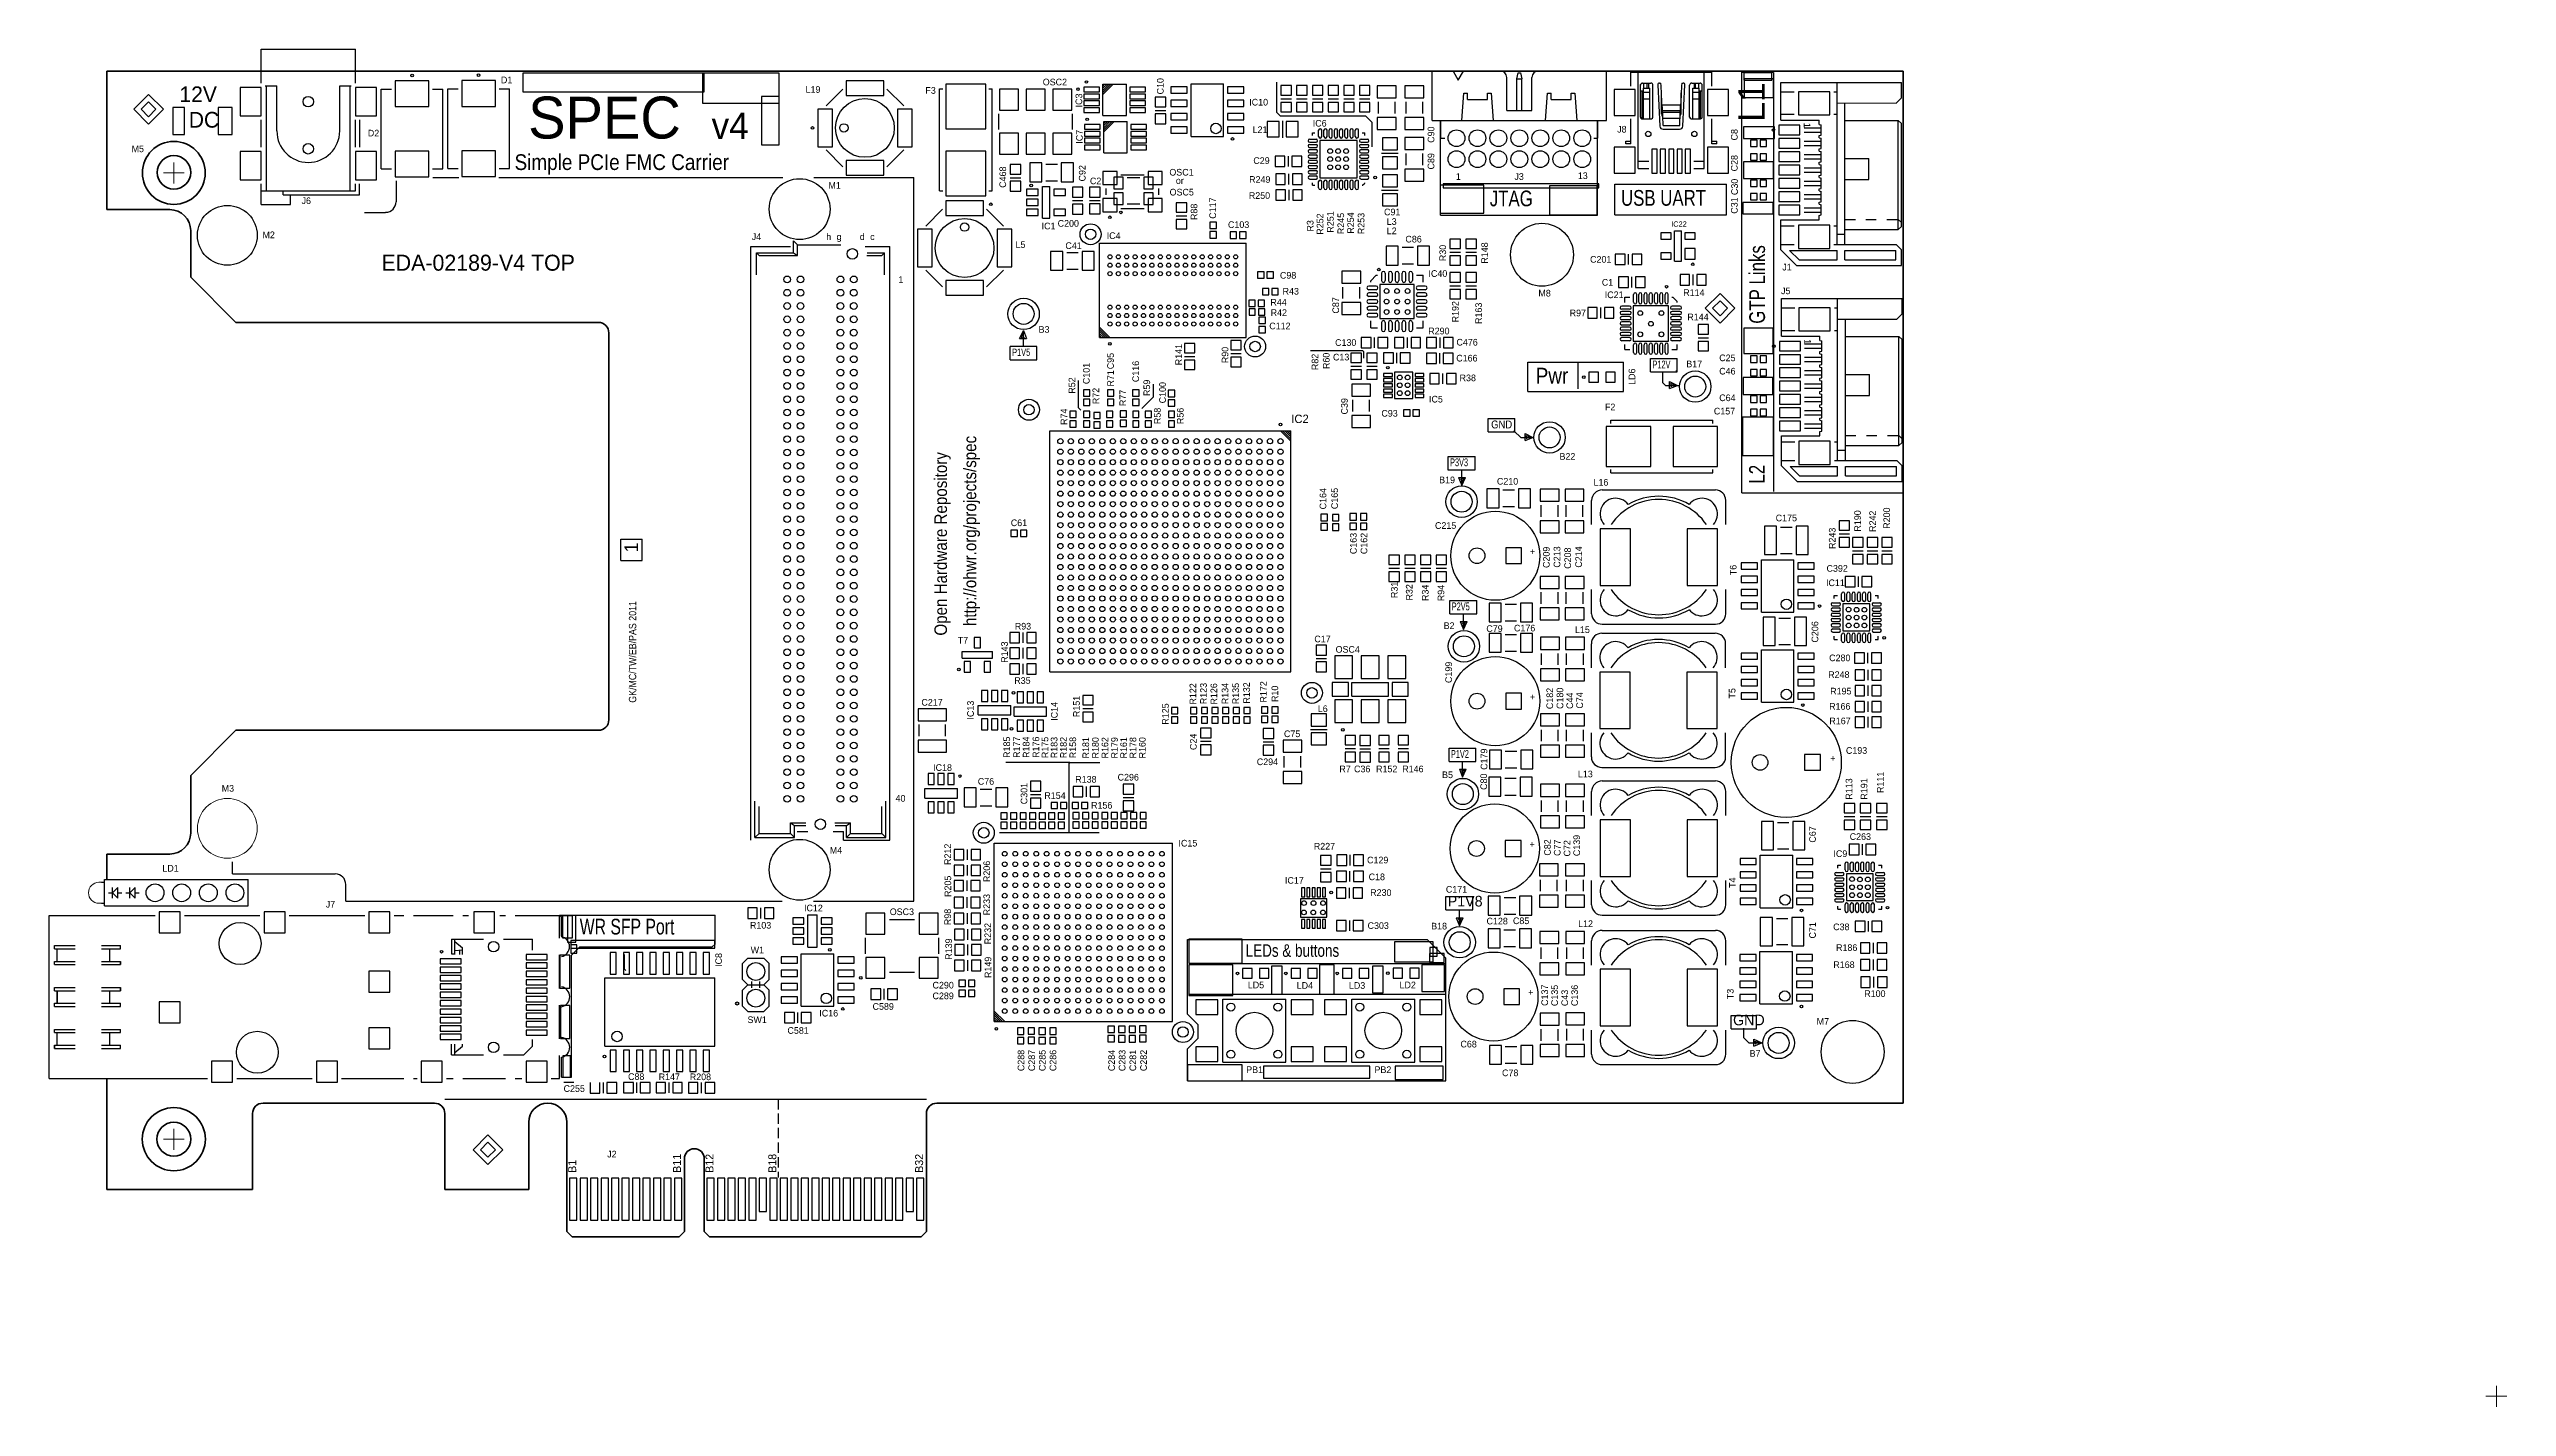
# Model space of a CAD drawing. Header units: millimetres. Extents: x -233 to 1, y -1 to 128.
import ezdxf

# ---------------------------------------------------------------- set-up
doc = ezdxf.new("R2010")
doc.units = ezdxf.units.MM
doc.header["$LTSCALE"] = 0.5
doc.layers.add('AM_2', color=141, linetype='Continuous', lineweight=35)
doc.layers.add('AM_2N', color=51, linetype='Continuous', lineweight=25)
doc.layers.add('AM_9', color=253, linetype='Continuous', lineweight=0, plot=False)

msp = doc.modelspace()

# ---------------------------------------------------------------- texts
at = {"layer": 'AM_2N'}
for s, height, p in [('12V', 1.5, (-221.06, 123.41)), ('DC', 1.5, (-220.17, 120.98)), ('C29', 0.635, (-118.6, 117.52)), ('M1', 0.635, (-159.14, 115.16)), ('OSC1', 0.635, (-126.61, 116.41)), ('or', 0.635, (-125.99, 115.61)), ('1', 0.635, (-99.28, 116)), ('J3', 0.635, (-93.69, 116)), ('13', 0.635, (-87.64, 116.08)), ('M2', 0.635, (-213.14, 110.44)), ('h', 0.635, (-159.35, 110.26)), ('g', 0.635, (-158.36, 110.26)), ('d', 0.635, (-156.15, 110.26)), ('c', 0.635, (-155.16, 110.26)), ('C41', 0.635, (-136.53, 109.41)), ('C201', 0.635, (-86.47, 108.1)), ('J1', 0.635, (-68.13, 107.36)), ('1', 0.635, (-152.47, 106.17)), ('C98', 0.635, (-116.06, 106.58)), ('R43', 0.635, (-115.81, 105.06)), ('J5', 0.635, (-68.25, 105.1)), ('R44', 0.635, (-116.97, 104.01)), ('R42', 0.635, (-116.95, 103.02)), ('M8', 0.635, (-91.4, 104.88)), ('B3', 0.635, (-139.09, 101.42)), ('R290', 0.635, (-101.91, 101.27)), ('C13', 0.635, (-111, 98.78)), ('C130', 0.635, (-110.8, 100.17)), ('C46', 0.635, (-74.15, 97.44)), ('IC5', 0.635, (-101.84, 94.77)), ('F2', 0.635, (-85.05, 94.03)), ('B19', 0.635, (-100.87, 87.07)), ('C210', 0.635, (-95.36, 86.94)), ('C215', 0.635, (-101.27, 82.72)), ('IC11', 0.635, (-63.96, 77.26)), ('C392', 0.635, (-63.91, 78.63)), ('B2', 0.635, (-100.44, 73.17)), ('C217', 0.635, (-150.27, 65.86)), ('L6', 0.635, (-112.45, 65.25)), ('R166', 0.635, (-63.66, 65.48)), ('R167', 0.635, (-63.64, 64.09)), ('C76', 0.635, (-144.89, 58.32)), ('R138', 0.635, (-135.59, 58.52)), ('C294', 0.635, (-118.27, 60.19)), ('R146', 0.635, (-104.39, 59.51)), ('B5', 0.635, (-100.59, 58.95)), ('M3', 0.635, (-217.03, 57.66)), ('40', 0.635, (-152.74, 56.71)), ('M4', 0.635, (-159.01, 51.76)), ('C263', 0.635, (-61.7, 53.06)), ('LD1', 0.635, (-222.69, 50.04)), ('IC17', 0.635, (-115.58, 48.88)), ('J7', 0.635, (-207.1, 46.61)), ('P1V8', 1.016, (-100.05, 46.71)), ('B18', 0.635, (-101.63, 44.52)), ('C85', 0.635, (-93.83, 45.03)), ('L12', 0.635, (-87.61, 44.75)), ('C38', 0.635, (-63.28, 44.45)), ('W1', 0.635, (-166.56, 42.24)), ('R168', 0.635, (-63.26, 40.84)), ('C290', 0.635, (-149.21, 38.89)), ('C289', 0.635, (-149.21, 37.87)), ('LD5', 0.635, (-119.13, 38.91)), ('LD4', 0.635, (-114.46, 38.86)), ('LD3', 0.635, (-109.48, 38.86)), ('LD2', 0.635, (-104.65, 38.91)), ('GND', 1.016, (-72.83, 35.38)), ('M7', 0.635, (-64.85, 35.43)), ('B7', 0.635, (-71.25, 32.38))]:
    msp.add_text(s, height=height, dxfattribs=at).set_placement(p)
for s, height, rotation, p in [('D1', 0.635, 360, (-190.39, 125.21)), ('L19', 0.635, 360, (-161.32, 124.3)), ('F3', 0.635, 360, (-149.89, 124.21)), ('OSC2', 0.635, 360, (-138.69, 125.01)), ('C10', 0.635, 90, (-127.16, 124.15)), ('L1', 2.54, 90, (-69.8, 121.54)), ('SPEC', 4, 360, (-187.79, 119.94)), ('v4', 2.5, 360, (-170.29, 119.91)), ('IC3', 0.635, 90, (-134.93, 122.91)), ('IC10', 0.635, 360, (-118.99, 123.09)), ('D2', 0.635, 360, (-203.09, 120.14)), ('IC7', 0.635, 90, (-134.88, 119.45)), ('L21', 0.635, 360, (-118.67, 120.47)), ('IC6', 0.635, 360, (-112.93, 121.08)), ('C90', 0.635, 90, (-101.33, 119.53)), ('J8', 0.635, 360, (-83.89, 120.51)), ('C8', 0.635, 90, (-72.39, 119.76)), ('1', 0.635, 270, (-66.08, 121.44)), ('C92', 0.635, 90, (-134.61, 115.85)), ('C89', 0.635, 90, (-101.33, 116.99)), ('C28', 0.635, 90, (-72.39, 116.81)), ('C468', 0.635, 90, (-142.19, 115.24)), ('C2', 0.635, 360, (-134.19, 115.58)), ('OSC5', 0.635, 360, (-126.59, 114.51)), ('R249', 0.635, 360, (-119, 115.72)), ('C30', 0.635, 90, (-72.37, 114.55)), ('J6', 0.635, 360, (-209.41, 113.69)), ('R88', 0.635, 90, (-123.94, 112.17)), ('C117', 0.635, 90, (-122.16, 112.29)), ('R250', 0.635, 360, (-119.03, 114.19)), ('R252', 0.635, 90, (-111.92, 110.77)), ('R251', 0.635, 90, (-110.93, 110.97)), ('R245', 0.635, 90, (-109.94, 110.82)), ('R254', 0.635, 90, (-109, 110.87)), ('R253', 0.635, 90, (-108, 110.82)), ('C91', 0.635, 360, (-106.13, 112.62)), ('C31', 0.635, 90, (-72.39, 112.77)), ('J4', 0.635, 360, (-166.46, 110.26)), ('IC1', 0.635, 360, (-138.8, 111.28)), ('C200', 0.635, 360, (-137.27, 111.53)), ('IC4', 0.635, 360, (-132.59, 110.36)), ('C103', 0.635, 360, (-121.02, 111.41)), ('R3', 0.635, 90, (-112.86, 111.07)), ('L3', 0.635, 360, (-105.87, 111.71)), ('L2', 0.635, 360, (-105.87, 110.82)), ('C86', 0.635, 360, (-104.09, 110.03)), ('IC22', 0.508, 360, (-78.73, 111.53)), ('EDA-02189-V4 TOP', 1.524, 360, (-201.79, 107.34)), ('L5', 0.635, 360, (-141.29, 109.51)), ('R30', 0.635, 90, (-100.21, 108.25)), ('R148', 0.635, 90, (-96.22, 108.01)), ('IC40', 0.635, 360, (-101.89, 106.75)), ('C1', 0.635, 360, (-85.35, 105.91)), ('R114', 0.635, 360, (-77.58, 104.93)), ('C87', 0.635, 90, (-110.42, 103.25)), ('R192', 0.635, 90, (-99.01, 102.41)), ('R163', 0.635, 90, (-96.79, 102.26)), ('R97', 0.635, 360, (-88.42, 102.99)), ('IC21', 0.635, 360, (-85.07, 104.72)), ('R144', 0.635, 360, (-77.19, 102.61)), ('C112', 0.635, 360, (-117.08, 101.75)), ('C476', 0.635, 360, (-99.22, 100.2)), ('C101', 0.635, 90, (-134.22, 96.52)), ('C95', 0.635, 90, (-131.91, 97.94)), ('C116', 0.635, 90, (-129.51, 96.71)), ('R141', 0.635, 90, (-125.41, 98.32)), ('R90', 0.635, 90, (-120.98, 98.52)), ('R82', 0.635, 90, (-112.4, 97.86)), ('R60', 0.635, 90, (-111.33, 97.96)), ('C166', 0.635, 360, (-99.24, 98.68)), ('B17', 0.635, 360, (-77.29, 98.13)), ('C25', 0.635, 360, (-74.15, 98.71)), ('1', 0.635, 270, (-66.03, 100.81)), ('R52', 0.635, 90, (-135.59, 95.61)), ('R71', 0.635, 90, (-131.91, 96.29)), ('R59', 0.635, 90, (-128.45, 95.39)), ('C100', 0.635, 90, (-126.95, 94.69)), ('R38', 0.635, 360, (-98.92, 96.8)), ('LD6', 0.635, 90, (-82.16, 96.45)), ('R74', 0.635, 90, (-136.35, 92.63)), ('R72', 0.635, 90, (-133.31, 94.61)), ('R77', 0.635, 90, (-130.74, 94.43)), ('R58', 0.635, 90, (-127.44, 92.71)), ('R56', 0.635, 90, (-125.25, 92.71)), ('C39', 0.635, 90, (-109.59, 93.63)), ('C93', 0.635, 360, (-106.38, 93.42)), ('C157', 0.635, 360, (-74.66, 93.63)), ('C64', 0.635, 360, (-74.15, 94.9)), ('IC2', 0.8, 360, (-114.98, 92.81)), ('B22', 0.635, 360, (-89.39, 89.31)), ('L16', 0.635, 360, (-86.14, 86.84)), ('C164', 0.635, 90, (-111.64, 84.58)), ('C165', 0.635, 90, (-110.53, 84.6)), ('R190', 0.635, 90, (-60.63, 82.46)), ('R200', 0.635, 90, (-57.85, 82.73)), ('C61', 0.635, 360, (-141.74, 82.98)), ('C163', 0.635, 90, (-108.74, 80.31)), ('C162', 0.635, 90, (-107.73, 80.31)), ('C175', 0.635, 360, (-68.76, 83.44)), ('R243', 0.635, 90, (-63.05, 80.8)), ('R242', 0.635, 90, (-59.2, 82.43)), ('1', 1.3, 90, (-177.3, 80.47)), ('+', 0.635, 180, (-91.71, 80.86)), ('C209', 0.635, 90, (-90.33, 78.99)), ('C213', 0.635, 90, (-89.31, 79.02)), ('C208', 0.635, 90, (-88.29, 78.91)), ('C214', 0.635, 90, (-87.25, 79.02)), ('R31', 0.635, 90, (-104.83, 76.12)), ('R32', 0.635, 90, (-103.41, 75.89)), ('T6', 0.635, 90, (-72.5, 78.3)), ('R34', 0.635, 90, (-101.88, 75.84)), ('R94', 0.635, 90, (-100.38, 75.82)), ('R93', 0.635, 360, (-141.36, 73.12)), ('C79', 0.635, 360, (-96.37, 72.89)), ('C176', 0.635, 360, (-93.73, 72.94)), ('L15', 0.635, 360, (-87.91, 72.79)), ('C206', 0.635, 90, (-64.7, 71.88)), ('T7', 0.635, 360, (-146.8, 71.78)), ('R143', 0.635, 90, (-142.02, 69.95)), ('C17', 0.635, 360, (-112.78, 71.9)), ('OSC4', 0.635, 360, (-110.75, 70.91)), ('C280', 0.635, 360, (-63.66, 70.1)), ('R35', 0.635, 360, (-141.41, 67.94)), ('R134', 0.635, 90, (-120.98, 66)), ('R132', 0.635, 90, (-118.93, 66.06)), ('R172', 0.635, 90, (-117.32, 66.16)), ('C199', 0.635, 90, (-99.65, 68.02)), ('R248', 0.635, 360, (-63.75, 68.5)), ('IC13', 0.635, 90, (-145.27, 64.54)), ('IC14', 0.635, 90, (-137.27, 64.42)), ('R151', 0.635, 90, (-135.16, 64.77)), ('R125', 0.635, 90, (-126.67, 64.05)), ('R122', 0.635, 90, (-124.05, 65.97)), ('R123', 0.635, 90, (-123.04, 66)), ('R126', 0.635, 90, (-122.05, 65.97)), ('R135', 0.635, 90, (-119.97, 66)), ('R10', 0.635, 90, (-116.23, 66.21)), ('+', 0.635, 180, (-91.71, 66.99)), ('C182', 0.635, 90, (-90, 65.53)), ('C180', 0.635, 90, (-89.03, 65.55)), ('C44', 0.635, 90, (-88.09, 65.55)), ('C74', 0.635, 90, (-87.15, 65.58)), ('T5', 0.635, 90, (-72.6, 66.54)), ('R195', 0.635, 360, (-63.56, 66.93)), ('C75', 0.635, 360, (-115.68, 62.86)), ('R185', 0.635, 90, (-141.81, 60.88)), ('R177', 0.635, 90, (-140.87, 60.88)), ('R184', 0.635, 90, (-139.96, 60.88)), ('R176', 0.635, 90, (-139.03, 60.88)), ('R175', 0.635, 90, (-138.16, 60.86)), ('R183', 0.635, 90, (-137.29, 60.85)), ('R182', 0.635, 90, (-136.4, 60.85)), ('R158', 0.635, 90, (-135.51, 60.85)), ('R181', 0.635, 90, (-134.27, 60.83)), ('R180', 0.635, 90, (-133.35, 60.83)), ('R162', 0.635, 90, (-132.44, 60.83)), ('R179', 0.635, 90, (-131.53, 60.83)), ('R161', 0.635, 90, (-130.66, 60.83)), ('R178', 0.635, 90, (-129.77, 60.83)), ('R160', 0.635, 90, (-128.88, 60.83)), ('C24', 0.635, 90, (-124.01, 61.63)), ('C179', 0.635, 90, (-96.27, 59.74)), ('+', 0.635, 180, (-63.05, 61.15)), ('C193', 0.635, 360, (-62.06, 61.27)), ('IC18', 0.635, 360, (-149.15, 59.64)), ('C296', 0.635, 360, (-131.55, 58.72)), ('R7', 0.635, 360, (-110.39, 59.51)), ('C36', 0.635, 360, (-108.99, 59.51)), ('R152', 0.635, 360, (-106.89, 59.51)), ('C80', 0.635, 90, (-96.3, 57.83)), ('L13', 0.635, 360, (-87.63, 59.03)), ('R113', 0.635, 90, (-61.45, 56.9)), ('R191', 0.635, 90, (-60.01, 56.9)), ('R111', 0.635, 90, (-58.46, 57.53)), ('C301', 0.635, 90, (-140.16, 56.46)), ('R154', 0.635, 360, (-138.54, 56.97)), ('R156', 0.635, 360, (-134.08, 56.04)), ('C67', 0.635, 90, (-64.93, 52.8)), ('R212', 0.635, 90, (-147.45, 50.67)), ('IC15', 0.635, 360, (-125.74, 52.43)), ('R227', 0.635, 360, (-112.83, 52.14)), ('+', 0.635, 180, (-91.76, 52.94)), ('C82', 0.635, 90, (-90.22, 51.56)), ('C77', 0.635, 90, (-89.29, 51.53)), ('C72', 0.635, 90, (-88.35, 51.48)), ('C139', 0.635, 90, (-87.43, 51.51)), ('IC9', 0.635, 360, (-63.25, 51.43)), ('R205', 0.635, 90, (-147.43, 47.62)), ('R206', 0.635, 90, (-143.72, 49.04)), ('C129', 0.635, 360, (-107.75, 50.82)), ('C18', 0.635, 360, (-107.6, 49.22)), ('T4', 0.635, 90, (-72.57, 48.48)), ('R233', 0.635, 90, (-143.72, 45.87)), ('R230', 0.635, 360, (-107.45, 47.72)), ('C171', 0.635, 360, (-100.23, 48.03)), ('R103', 0.635, 360, (-166.63, 44.6)), ('IC12', 0.635, 360, (-161.47, 46.25)), ('OSC3', 0.635, 360, (-153.29, 45.89)), ('R98', 0.635, 90, (-147.45, 44.93)), ('R232', 0.635, 90, (-143.62, 43.11)), ('C303', 0.635, 360, (-107.7, 44.57)), ('C128', 0.635, 360, (-96.35, 45)), ('C71', 0.635, 90, (-64.93, 43.66)), ('IC8', 0.635, 90, (-169.3, 40.95)), ('R139', 0.635, 90, (-147.35, 41.63)), ('R186', 0.635, 360, (-63, 42.47)), ('R149', 0.635, 90, (-143.6, 39.89)), ('+', 0.635, 180, (-91.89, 38.82)), ('C137', 0.635, 90, (-90.48, 37.23)), ('C135', 0.635, 90, (-89.54, 37.21)), ('C43', 0.635, 90, (-88.57, 37.21)), ('C136', 0.635, 90, (-87.63, 37.21)), ('T3', 0.635, 90, (-72.78, 37.87)), ('R100', 0.635, 360, (-60.31, 38.08)), ('SW1', 0.635, 360, (-166.86, 35.59)), ('C581', 0.635, 360, (-163.05, 34.57)), ('IC16', 0.635, 360, (-160.01, 36.22)), ('C589', 0.635, 360, (-154.93, 36.86)), ('C288', 0.635, 90, (-140.45, 31.01)), ('C287', 0.635, 90, (-139.43, 31.01)), ('C285', 0.635, 90, (-138.42, 31.01)), ('C286', 0.635, 90, (-137.4, 31.01)), ('C284', 0.635, 90, (-131.81, 31.01)), ('C283', 0.635, 90, (-130.8, 31.01)), ('C281', 0.635, 90, (-129.78, 31.01)), ('C282', 0.635, 90, (-128.76, 31.01)), ('C68', 0.635, 360, (-98.84, 33.27)), ('C88', 0.635, 360, (-178.26, 30.17)), ('R147', 0.635, 360, (-175.34, 30.15)), ('R208', 0.635, 360, (-172.37, 30.15)), ('PB1', 0.635, 360, (-119.28, 30.83)), ('PB2', 0.635, 360, (-107.04, 30.83)), ('C78', 0.635, 360, (-94.87, 30.53)), ('C255', 0.635, 360, (-184.41, 29.03)), ('B1', 0.762, 90, (-183.21, 21.31)), ('J2', 0.635, 360, (-180.25, 22.78)), ('B11', 0.762, 90, (-173.21, 21.31)), ('B12', 0.762, 90, (-170.11, 21.31)), ('B18', 0.762, 90, (-164.11, 21.31)), ('B32', 0.762, 90, (-150.11, 21.31))]:
    msp.add_text(s, height=height, rotation=rotation, dxfattribs=at).set_placement(p)
for s, height, width, p in [('Simple PCIe FMC Carrier ', 1.5, 0.9, (-189.09, 116.94)), ('JTAG', 1.5, 0.8, (-96.04, 113.48)), ('USB UART', 1.5, 0.8, (-83.52, 113.53)), ('P12V', 0.75, 0.7, (-80.52, 98.02)), ('Pwr', 1.5, 0.9, (-91.66, 96.58)), ('GND', 0.75, 0.9, (-95.91, 92.3)), ('P3V3', 0.75, 0.7, (-99.83, 88.69)), ('P2V5', 0.75, 0.7, (-99.67, 74.95)), ('P1V2', 0.75, 0.7, (-99.75, 60.88)), ('WR SFP Port', 1.5, 0.75, (-182.87, 44.04)), ('LEDs & buttons', 1.2, 0.8, (-119.33, 41.91))]:
    msp.add_text(s, height=height, dxfattribs=dict(at, width=width)).set_placement(p)
for s, height, rotation, width, p in [('GTP Links', 1.5, 90, 0.8, (-69.78, 102.28)), ('P1V5', 0.7, 360, 0.75, (-141.61, 99.21)), ('http://ohwr.org/projects/spec', 1.2, 90, 0.9, (-145.04, 73.45)), ('Open Hardware Repository', 1.2, 90, 0.9, (-147.83, 72.54)), ('L2', 1.5, 90, 0.8, (-69.8, 87.04)), ('GK/MC/TW/EB/PAS 2011', 0.7, 90, 0.9, (-177.48, 66.14))]:
    msp.add_text(s, height=height, rotation=rotation, dxfattribs=dict(at, width=width)).set_placement(p)
at = {"layer": 'AM_9'}
msp.add_text('M5', height=0.635, rotation=360, dxfattribs=at).set_placement((-225.63, 118.64))
msp.add_text('M5', height=0.635, rotation=360, dxfattribs=at).set_placement((-225.63, 118.64))

# ---------------------------------------------------------------- linework, layer by layer
at = {"layer": 'AM_2'}
for p, q in [((-227.99, 126.36), (-56.59, 126.36)), ((-227.99, 113.16), (-227.99, 126.36)), ((-56.59, 27.96), (-56.59, 126.36)), ((-227.99, 113.16), (-221.99, 113.16)), ((-219.99, 106.71), (-219.99, 111.16)), ((-219.99, 106.71), (-215.69, 102.41)), ((-215.69, 102.41), (-181.09, 102.41)), ((-180.09, 64.51), (-180.09, 101.41)), ((-219.99, 59.21), (-215.69, 63.51)), ((-215.69, 63.51), (-181.09, 63.51)), ((-219.99, 53.71), (-219.99, 59.21)), ((-227.99, 51.71), (-221.99, 51.71)), ((-227.99, 49.27), (-227.99, 51.71)), ((-227.99, 19.71), (-227.99, 30.31)), ((-214.09, 19.71), (-214.09, 26.96)), ((-213.09, 27.96), (-196.74, 27.96)), ((-195.74, 19.71), (-195.74, 26.96)), ((-187.74, 19.71), (-187.74, 26.14)), ((-184.09, 15.71), (-184.09, 26.14)), ((-149.79, 15.71), (-149.79, 26.96)), ((-148.79, 27.96), (-56.59, 27.96)), ((-172.89, 15.71), (-172.89, 22.66)), ((-170.99, 15.71), (-170.99, 22.66)), ((-227.99, 19.71), (-214.09, 19.71)), ((-195.74, 19.71), (-187.74, 19.71)), ((-184.09, 15.71), (-183.59, 15.21)), ((-183.59, 15.21), (-173.39, 15.21)), ((-173.39, 15.21), (-172.89, 15.71)), ((-170.99, 15.71), (-170.49, 15.21)), ((-170.49, 15.21), (-150.29, 15.21)), ((-150.29, 15.21), (-149.79, 15.71))]:
    msp.add_line(p, q, dxfattribs=at)
for centre, radius in [((-221.6, 116.66), 3), ((-221.59, 116.71), 1.6), ((-221.6, 24.52), 3.01), ((-221.6, 24.52), 1.61)]:
    msp.add_circle(centre, radius, dxfattribs=at)
for centre, radius, start, end in [((-221.99, 111.16), 2, 0, 90), ((-181.09, 101.41), 1, 0, 90), ((-181.09, 64.51), 1, 270, 0), ((-221.99, 53.71), 2, 270, 0), ((-213.09, 26.96), 1, 90, 180), ((-196.74, 26.96), 1, 0, 90), ((-185.92, 26.14), 1.82, 0, 180), ((-148.79, 26.96), 1, 90, 180), ((-171.94, 22.66), 0.95, 0, 180)]:
    msp.add_arc(centre, radius, start, end, dxfattribs=at)
at = {"layer": 'AM_2N'}
for p, q in [((-213.27, 125.21), (-213.27, 128.46)), ((-213.27, 128.46), (-204.27, 128.46)), ((-204.27, 125.21), (-204.27, 128.46)), ((-213.27, 124.81), (-215.27, 124.81)), ((-215.27, 124.81), (-215.27, 122.11)), ((-213.27, 122.11), (-213.27, 124.81)), ((-212.87, 124.96), (-211.77, 124.96)), ((-212.77, 114.96), (-212.77, 124.96)), ((-211.77, 120.66), (-211.77, 124.96)), ((-205.77, 120.66), (-205.77, 124.96)), ((-205.77, 124.96), (-204.67, 124.96)), ((-204.77, 114.96), (-204.77, 124.96)), ((-202.27, 124.81), (-204.27, 124.81)), ((-204.27, 124.81), (-204.27, 122.11)), ((-202.27, 122.11), (-202.27, 124.81)), ((-201.82, 117.06), (-201.82, 124.66)), ((-201.82, 124.66), (-200.82, 124.66)), ((-200.47, 125.43), (-200.47, 122.98)), ((-197.27, 125.43), (-200.47, 125.43)), ((-197.27, 122.98), (-197.27, 125.43)), ((-196.92, 124.66), (-195.92, 124.66)), ((-195.92, 117.06), (-195.92, 124.66)), ((-195.47, 124.68), (-194.47, 124.68)), ((-195.47, 117.08), (-195.47, 124.68)), ((-194.12, 125.46), (-194.12, 123.01)), ((-190.92, 125.46), (-194.12, 125.46)), ((-190.92, 123.01), (-190.92, 125.46)), ((-190.57, 124.68), (-189.57, 124.68)), ((-189.57, 117.08), (-189.57, 124.68)), ((-188.3, 126.16), (-188.3, 124.41)), ((-171, 126.16), (-188.3, 126.16)), ((-188.3, 124.41), (-171, 124.41)), ((-171.15, 126.16), (-171.15, 123.31)), ((-163.83, 126.16), (-171.15, 126.16)), ((-171, 124.41), (-171, 126.16)), ((-163.83, 123.31), (-163.83, 126.16)), ((-159.36, 123.05), (-157.76, 124.65)), ((-157.46, 125.45), (-157.46, 124.05)), ((-153.86, 125.45), (-157.46, 125.45)), ((-153.86, 124.05), (-153.86, 125.45)), ((-153.56, 124.65), (-151.96, 123.05)), ((-148.55, 124.67), (-148.24, 124.67)), ((-148.55, 114.94), (-148.55, 124.67)), ((-144.13, 125.11), (-147.94, 125.11)), ((-147.94, 125.11), (-147.94, 120.87)), ((-144.13, 120.87), (-144.13, 125.11)), ((-143.84, 124.67), (-143.52, 124.67)), ((-143.52, 114.94), (-143.52, 124.67)), ((-141.01, 124.65), (-142.81, 124.65)), ((-142.81, 124.65), (-142.81, 122.65)), ((-141.01, 122.65), (-141.01, 124.65)), ((-138.47, 124.65), (-140.27, 124.65)), ((-140.27, 124.65), (-140.27, 122.65)), ((-138.47, 122.65), (-138.47, 124.65)), ((-135.93, 124.65), (-137.73, 124.65)), ((-137.73, 124.65), (-137.73, 122.65)), ((-135.93, 122.65), (-135.93, 124.65)), ((-134.78, 124.83), (-134.78, 124.38)), ((-133.28, 124.83), (-134.78, 124.83)), ((-134.78, 124.38), (-133.28, 124.38)), ((-133.28, 124.38), (-133.28, 124.83)), ((-132.96, 125.13), (-130.71, 125.13)), ((-132.96, 122.13), (-132.96, 125.13)), ((-132.96, 124.93), (-132.76, 125.13)), ((-132.96, 124.73), (-132.56, 125.13)), ((-132.96, 124.53), (-132.36, 125.13)), ((-132.96, 124.33), (-132.16, 125.13)), ((-132.96, 124.13), (-131.96, 125.13)), ((-130.71, 122.13), (-130.71, 125.13)), ((-130.38, 124.83), (-130.38, 124.38)), ((-128.88, 124.83), (-130.38, 124.83)), ((-130.38, 124.38), (-128.88, 124.38)), ((-128.88, 124.38), (-128.88, 124.83)), ((-124.92, 124.86), (-126.47, 124.86)), ((-126.47, 124.86), (-126.47, 124.26)), ((-124.92, 124.26), (-124.92, 124.86)), ((-124.54, 120.15), (-124.54, 125.15)), ((-124.54, 125.15), (-121.44, 125.15)), ((-121.44, 120.15), (-121.44, 125.15)), ((-119.52, 124.86), (-121.07, 124.86)), ((-121.07, 124.86), (-121.07, 124.26)), ((-119.52, 124.26), (-119.52, 124.86)), ((-116.36, 122.42), (-116.36, 125.32)), ((-114.97, 124.99), (-115.97, 124.99)), ((-115.97, 124.99), (-115.97, 124.09)), ((-114.97, 124.09), (-114.97, 124.99)), ((-113.47, 124.99), (-114.47, 124.99)), ((-114.47, 124.99), (-114.47, 124.09)), ((-113.47, 124.09), (-113.47, 124.99)), ((-111.97, 124.99), (-112.97, 124.99)), ((-112.97, 124.99), (-112.97, 124.09)), ((-111.97, 124.09), (-111.97, 124.99)), ((-110.47, 124.99), (-111.47, 124.99)), ((-111.47, 124.99), (-111.47, 124.09)), ((-110.47, 124.09), (-110.47, 124.99)), ((-108.97, 124.99), (-109.97, 124.99)), ((-109.97, 124.99), (-109.97, 124.09)), ((-108.97, 124.09), (-108.97, 124.99)), ((-107.47, 124.99), (-108.47, 124.99)), ((-108.47, 124.99), (-108.47, 124.09)), ((-107.47, 124.09), (-107.47, 124.99)), ((-106.77, 124.96), (-106.77, 123.81)), ((-104.97, 124.96), (-106.77, 124.96)), ((-104.97, 123.81), (-104.97, 124.96)), ((-104.13, 124.96), (-104.13, 123.81)), ((-102.33, 124.96), (-104.13, 124.96)), ((-102.33, 123.81), (-102.33, 124.96)), ((-101.55, 126.37), (-84.9, 126.37)), ((-101.55, 121.67), (-101.55, 126.37)), ((-99.55, 126.37), (-99.05, 125.5)), ((-99.05, 125.5), (-98.55, 126.37)), ((-94.42, 122.62), (-94.42, 125.77)), ((-93.47, 125.62), (-93.32, 126.22)), ((-93.47, 125.62), (-92.97, 125.62)), ((-93.47, 122.62), (-93.47, 125.62)), ((-93.32, 126.22), (-93.12, 126.22)), ((-93.12, 126.22), (-92.97, 125.62)), ((-92.97, 122.62), (-92.97, 125.62)), ((-92.02, 122.62), (-92.02, 125.77)), ((-84.9, 121.67), (-84.9, 126.37)), ((-82.17, 124.63), (-84.17, 124.63)), ((-84.17, 124.63), (-84.17, 122.13)), ((-82.57, 126.28), (-74.87, 126.28)), ((-82.57, 124.93), (-82.57, 126.28)), ((-82.17, 122.13), (-82.17, 124.63)), ((-81.87, 117.08), (-81.87, 126.28)), ((-81.67, 121.98), (-81.67, 125.03)), ((-81.67, 124.48), (-81.37, 124.48)), ((-81.65, 124.48), (-81.65, 125.1)), ((-81.5, 121.83), (-81.5, 124.48)), ((-81.47, 125.23), (-80.67, 125.23)), ((-81.37, 124.74), (-80.77, 124.74)), ((-81.37, 121.83), (-81.37, 124.74)), ((-81.37, 124.37), (-80.77, 124.37)), ((-81.35, 124.74), (-81.35, 125.23)), ((-81.02, 124.74), (-81.02, 125.23)), ((-80.87, 124.74), (-80.87, 125.23)), ((-80.77, 121.83), (-80.77, 124.74)), ((-80.47, 121.98), (-80.47, 125.03)), ((-80.01, 125.07), (-79.81, 121.11)), ((-79.86, 125.23), (-79.72, 125.23)), ((-79.67, 122.26), (-79.67, 124.29)), ((-77.77, 122.26), (-77.77, 124.29)), ((-77.72, 125.23), (-77.58, 125.23)), ((-77.63, 121.11), (-77.43, 125.07)), ((-76.97, 121.98), (-76.97, 125.03)), ((-76.77, 125.23), (-75.97, 125.23)), ((-76.67, 124.74), (-76.07, 124.74)), ((-76.67, 121.83), (-76.67, 124.74)), ((-76.67, 124.37), (-76.07, 124.37)), ((-76.51, 124.74), (-76.51, 125.23)), ((-76.42, 124.74), (-76.42, 125.23)), ((-76.09, 124.74), (-76.09, 125.23)), ((-76.07, 121.83), (-76.07, 124.74)), ((-76.07, 124.48), (-75.77, 124.48)), ((-75.94, 121.83), (-75.94, 124.48)), ((-75.79, 124.48), (-75.79, 125.1)), ((-75.77, 121.98), (-75.77, 125.03)), ((-75.57, 117.08), (-75.57, 126.28)), ((-73.27, 124.63), (-75.27, 124.63)), ((-75.27, 124.63), (-75.27, 122.13)), ((-74.87, 124.93), (-74.87, 126.28)), ((-73.27, 122.13), (-73.27, 124.63)), ((-71.99, 126.26), (-68.97, 126.26)), ((-71.99, 86.15), (-71.99, 126.26)), ((-71.81, 126.21), (-71.81, 125.52)), ((-69.12, 126.21), (-71.81, 126.21)), ((-71.81, 125.52), (-69.12, 125.52)), ((-71.78, 125.62), (-71.78, 123.85)), ((-68.97, 125.62), (-71.78, 125.62)), ((-69.12, 125.52), (-69.12, 126.21)), ((-68.97, 123.85), (-68.97, 125.62)), ((-68.94, 86.28), (-68.94, 126.23)), ((-68.26, 121.7), (-68.26, 125.3)), ((-68.26, 125.3), (-56.76, 125.3)), ((-68.26, 124.4), (-67, 124.4)), ((-63.6, 124.41), (-66.6, 124.41)), ((-66.6, 124.41), (-66.6, 122.21)), ((-63.6, 122.21), (-63.6, 124.41)), ((-63.2, 124.4), (-62.91, 124.4)), ((-62.91, 109.83), (-62.91, 125.3)), ((-56.76, 123.82), (-56.76, 125.3)), ((-225.42, 122.73), (-224.01, 124.14)), ((-224.01, 121.31), (-225.42, 122.73)), ((-224.01, 123.44), (-224.71, 122.73)), ((-224.71, 122.73), (-224.01, 122.02)), ((-224.01, 124.14), (-222.59, 122.73)), ((-223.3, 122.73), (-224.01, 123.44)), ((-224.01, 122.02), (-223.3, 122.73)), ((-222.59, 122.73), (-224.01, 121.31)), ((-221.7, 122.91), (-221.7, 120.32)), ((-220.58, 122.91), (-221.7, 122.91)), ((-220.58, 120.32), (-220.58, 122.91)), ((-217.38, 122.91), (-217.38, 120.32)), ((-216.03, 122.91), (-217.38, 122.91)), ((-216.03, 120.32), (-216.03, 122.91)), ((-215.27, 122.11), (-213.27, 122.11)), ((-204.27, 122.11), (-202.27, 122.11)), ((-200.47, 122.98), (-197.27, 122.98)), ((-194.12, 123.01), (-190.92, 123.01)), ((-171.15, 123.31), (-163.83, 123.31)), ((-165.54, 123.95), (-165.54, 119.35)), ((-163.83, 123.95), (-165.54, 123.95)), ((-163.83, 119.35), (-163.83, 123.95)), ((-160.16, 122.75), (-160.16, 119.15)), ((-158.76, 122.75), (-160.16, 122.75)), ((-158.76, 119.15), (-158.76, 122.75)), ((-157.46, 124.05), (-153.86, 124.05)), ((-152.56, 122.75), (-152.56, 119.15)), ((-151.16, 122.75), (-152.56, 122.75)), ((-151.16, 119.15), (-151.16, 122.75)), ((-142.87, 120.8), (-142.87, 122.3)), ((-142.81, 122.65), (-141.01, 122.65)), ((-140.27, 122.65), (-138.47, 122.65)), ((-137.73, 122.65), (-135.93, 122.65)), ((-135.87, 120.8), (-135.87, 122.3)), ((-134.78, 124.18), (-134.78, 123.73)), ((-133.28, 124.18), (-134.78, 124.18)), ((-134.78, 123.73), (-133.28, 123.73)), ((-134.78, 123.53), (-134.78, 123.08)), ((-133.28, 123.53), (-134.78, 123.53)), ((-134.78, 123.08), (-133.28, 123.08)), ((-134.78, 122.88), (-134.78, 122.43)), ((-133.28, 122.88), (-134.78, 122.88)), ((-134.78, 122.43), (-133.28, 122.43)), ((-133.28, 123.73), (-133.28, 124.18)), ((-133.28, 123.08), (-133.28, 123.53)), ((-133.28, 122.43), (-133.28, 122.88)), ((-132.96, 122.13), (-130.71, 122.13)), ((-130.38, 124.18), (-130.38, 123.73)), ((-128.88, 124.18), (-130.38, 124.18)), ((-130.38, 123.73), (-128.88, 123.73)), ((-130.38, 123.53), (-130.38, 123.08)), ((-128.88, 123.53), (-130.38, 123.53)), ((-130.38, 123.08), (-128.88, 123.08)), ((-130.38, 122.88), (-130.38, 122.43)), ((-128.88, 122.88), (-130.38, 122.88)), ((-130.38, 122.43), (-128.88, 122.43)), ((-128.88, 123.73), (-128.88, 124.18)), ((-128.88, 123.08), (-128.88, 123.53)), ((-128.88, 122.43), (-128.88, 122.88)), ((-126.96, 123.9), (-127.96, 123.9)), ((-127.96, 123.9), (-127.96, 122.95)), ((-127.96, 122.95), (-126.96, 122.95)), ((-127.96, 122.63), (-126.96, 122.63)), ((-126.96, 122.3), (-127.96, 122.3)), ((-127.96, 122.3), (-127.96, 121.35)), ((-126.96, 122.95), (-126.96, 123.9)), ((-126.96, 121.35), (-126.96, 122.3)), ((-126.47, 124.26), (-124.92, 124.26)), ((-124.92, 123.59), (-126.47, 123.59)), ((-126.47, 123.59), (-126.47, 122.99)), ((-126.47, 122.99), (-124.92, 122.99)), ((-124.92, 122.32), (-126.47, 122.32)), ((-126.47, 122.32), (-126.47, 121.72)), ((-124.92, 122.99), (-124.92, 123.59)), ((-124.92, 121.72), (-124.92, 122.32)), ((-121.07, 124.26), (-119.52, 124.26)), ((-119.52, 123.59), (-121.07, 123.59)), ((-121.07, 123.59), (-121.07, 122.99)), ((-121.07, 122.99), (-119.52, 122.99)), ((-119.52, 122.32), (-121.07, 122.32)), ((-121.07, 122.32), (-121.07, 121.72)), ((-119.52, 122.99), (-119.52, 123.59)), ((-119.52, 121.72), (-119.52, 122.32)), ((-116.36, 122.42), (-116.05, 122.11)), ((-116.05, 122.11), (-107.89, 122.11)), ((-115.97, 124.09), (-114.97, 124.09)), ((-115.97, 123.74), (-114.97, 123.74)), ((-114.97, 123.39), (-115.97, 123.39)), ((-115.97, 123.39), (-115.97, 122.49)), ((-115.97, 122.49), (-114.97, 122.49)), ((-114.97, 122.49), (-114.97, 123.39)), ((-114.47, 124.09), (-113.47, 124.09)), ((-114.47, 123.74), (-113.47, 123.74)), ((-113.47, 123.39), (-114.47, 123.39)), ((-114.47, 123.39), (-114.47, 122.49)), ((-114.47, 122.49), (-113.47, 122.49)), ((-113.47, 122.49), (-113.47, 123.39)), ((-112.97, 124.09), (-111.97, 124.09)), ((-112.97, 123.74), (-111.97, 123.74)), ((-111.97, 123.39), (-112.97, 123.39)), ((-112.97, 123.39), (-112.97, 122.49)), ((-112.97, 122.49), (-111.97, 122.49)), ((-111.97, 122.49), (-111.97, 123.39)), ((-111.47, 124.09), (-110.47, 124.09)), ((-111.47, 123.74), (-110.47, 123.74)), ((-110.47, 123.39), (-111.47, 123.39)), ((-111.47, 123.39), (-111.47, 122.49)), ((-111.47, 122.49), (-110.47, 122.49)), ((-110.47, 122.49), (-110.47, 123.39)), ((-109.97, 124.09), (-108.97, 124.09)), ((-109.97, 123.74), (-108.97, 123.74)), ((-108.97, 123.39), (-109.97, 123.39)), ((-109.97, 123.39), (-109.97, 122.49)), ((-109.97, 122.49), (-108.97, 122.49)), ((-108.97, 122.49), (-108.97, 123.39)), ((-108.47, 124.09), (-107.47, 124.09)), ((-108.47, 123.74), (-107.47, 123.74)), ((-107.47, 123.39), (-108.47, 123.39)), ((-108.47, 123.39), (-108.47, 122.49)), ((-108.47, 122.49), (-107.47, 122.49)), ((-107.89, 122.11), (-107.25, 121.47)), ((-107.47, 122.49), (-107.47, 123.39)), ((-106.77, 123.81), (-104.97, 123.81)), ((-106.77, 121.96), (-106.77, 120.81)), ((-104.97, 121.96), (-106.77, 121.96)), ((-106.67, 122.33), (-106.67, 123.43)), ((-105.07, 122.33), (-105.07, 123.43)), ((-104.97, 120.81), (-104.97, 121.96)), ((-104.13, 123.81), (-102.33, 123.81)), ((-104.13, 121.96), (-104.13, 120.81)), ((-102.33, 121.96), (-104.13, 121.96)), ((-104.03, 122.33), (-104.03, 123.43)), ((-102.43, 122.33), (-102.43, 123.43)), ((-102.33, 120.81), (-102.33, 121.96)), ((-98.72, 121.67), (-98.52, 124.27)), ((-98.52, 124.27), (-98.17, 124.27)), ((-98.17, 123.67), (-98.17, 124.27)), ((-98.17, 123.67), (-96.27, 123.67)), ((-96.27, 124.27), (-95.92, 124.27)), ((-96.27, 123.67), (-96.27, 124.27)), ((-95.92, 124.27), (-95.72, 121.67)), ((-94.42, 122.62), (-92.02, 122.62)), ((-90.72, 121.67), (-90.52, 124.27)), ((-90.52, 124.27), (-90.17, 124.27)), ((-90.17, 123.67), (-90.17, 124.27)), ((-90.17, 123.67), (-88.27, 123.67)), ((-88.27, 123.67), (-88.27, 124.27)), ((-88.27, 124.27), (-87.92, 124.27)), ((-87.92, 124.27), (-87.72, 121.67)), ((-84.17, 122.13), (-82.17, 122.13)), ((-81.37, 123.74), (-80.77, 123.74)), ((-79.67, 123.83), (-79.65, 123.83)), ((-79.67, 123.43), (-79.63, 123.43)), ((-79.67, 122.26), (-79.58, 122.26)), ((-79.61, 123.16), (-77.82, 123.16)), ((-79.61, 123.16), (-79.61, 123.15)), ((-79.61, 123.15), (-79.61, 123.15)), ((-79.61, 123.15), (-79.61, 123.14)), ((-79.61, 123.14), (-79.61, 123.13)), ((-79.61, 123.13), (-79.61, 123.13)), ((-79.61, 123.13), (-79.61, 123.12)), ((-79.61, 123.12), (-79.61, 123.12)), ((-79.61, 123.12), (-79.61, 123.11)), ((-79.61, 123.11), (-79.61, 123.11)), ((-79.61, 123.11), (-79.61, 123.1)), ((-79.61, 123.1), (-79.61, 123.1)), ((-79.61, 123.1), (-79.61, 123.09)), ((-79.61, 123.09), (-79.61, 123.09)), ((-79.61, 123.09), (-79.61, 123.08)), ((-79.61, 123.08), (-79.61, 123.08)), ((-79.61, 123.08), (-79.61, 123.08)), ((-79.61, 123.08), (-79.61, 123.07)), ((-79.61, 123.07), (-79.61, 123.07)), ((-79.61, 123.07), (-79.61, 123.07)), ((-79.61, 123.07), (-79.61, 123.07)), ((-79.61, 123.07), (-79.61, 123.06)), ((-79.61, 123.06), (-79.61, 123.06)), ((-79.61, 123.06), (-79.61, 123.06)), ((-79.61, 123.06), (-79.61, 123.06)), ((-79.61, 123.06), (-79.61, 123.05)), ((-79.61, 123.05), (-79.61, 123.05)), ((-79.61, 123.05), (-79.61, 123.05)), ((-79.61, 123.05), (-79.61, 123.05)), ((-79.61, 123.05), (-79.61, 123.05)), ((-79.61, 123.05), (-79.61, 123.05)), ((-79.61, 123.05), (-79.61, 123.04)), ((-79.61, 123.04), (-79.61, 123.04)), ((-79.61, 123.04), (-79.61, 123.04)), ((-79.61, 123.04), (-79.61, 123.04)), ((-79.61, 123.04), (-79.61, 123.04)), ((-79.61, 123.04), (-79.61, 123.04)), ((-79.61, 123.04), (-79.61, 123.04)), ((-79.61, 123.04), (-79.61, 123.04)), ((-79.61, 123.04), (-79.61, 123.04)), ((-79.61, 123.04), (-79.61, 123.04)), ((-79.61, 123.04), (-79.61, 123.04)), ((-79.61, 123.04), (-79.61, 123.04)), ((-79.61, 123.04), (-79.61, 123.03)), ((-79.61, 123.03), (-79.61, 123.03)), ((-79.61, 123.03), (-79.61, 123.03)), ((-79.61, 123.03), (-79.61, 123.03)), ((-79.61, 123.03), (-79.61, 123.03)), ((-79.61, 123.03), (-79.61, 123.03)), ((-79.61, 123.03), (-79.61, 123.03)), ((-79.61, 123.03), (-79.61, 123.03)), ((-79.61, 123.03), (-79.61, 123.03)), ((-79.61, 123.03), (-79.61, 123.03)), ((-79.61, 123.03), (-79.61, 123.03)), ((-79.61, 123.03), (-79.61, 123.03)), ((-79.61, 123.03), (-79.61, 123.03)), ((-79.61, 123.03), (-79.61, 123.03)), ((-79.61, 123.03), (-79.61, 123.03)), ((-79.61, 123.03), (-79.61, 123.03)), ((-79.61, 123.03), (-79.61, 123.03)), ((-79.61, 123.03), (-79.61, 123.03)), ((-79.61, 123.03), (-79.61, 123.03)), ((-79.61, 123.03), (-79.61, 123.03)), ((-79.61, 123.03), (-79.61, 123.02)), ((-79.61, 123.02), (-79.61, 123.02)), ((-79.61, 123.02), (-79.61, 123.02)), ((-79.61, 123.02), (-79.61, 123.02)), ((-79.61, 123.02), (-79.61, 123.02)), ((-79.61, 123.02), (-79.61, 123.02)), ((-79.61, 123.02), (-79.61, 123.02)), ((-79.61, 123.02), (-79.61, 123.02)), ((-79.61, 123.02), (-79.61, 123.01)), ((-79.61, 123.01), (-79.61, 123.01)), ((-79.61, 123.01), (-79.61, 123.01)), ((-79.61, 123.01), (-79.61, 123.01)), ((-79.61, 123.01), (-79.61, 123.01)), ((-79.61, 123.01), (-79.61, 123.01)), ((-79.61, 123.01), (-79.61, 123.01)), ((-79.61, 123.01), (-79.61, 123)), ((-79.61, 123), (-79.61, 123)), ((-79.61, 123), (-79.61, 123)), ((-79.61, 123), (-79.61, 123)), ((-79.61, 123), (-79.61, 123)), ((-79.61, 123), (-79.61, 122.99)), ((-79.61, 122.99), (-79.61, 122.99)), ((-79.61, 122.99), (-79.61, 122.99)), ((-79.61, 122.99), (-79.61, 122.99)), ((-79.61, 122.99), (-79.61, 122.98)), ((-79.61, 122.98), (-79.61, 122.98)), ((-79.61, 122.98), (-79.61, 122.98)), ((-79.61, 122.98), (-79.61, 122.98)), ((-79.61, 122.98), (-79.61, 122.98)), ((-79.61, 122.98), (-79.61, 122.97)), ((-79.61, 122.97), (-79.61, 122.97)), ((-79.61, 122.97), (-79.61, 122.97)), ((-79.61, 122.97), (-79.61, 122.97)), ((-79.61, 122.97), (-79.61, 122.96)), ((-79.61, 122.96), (-79.61, 122.96)), ((-79.61, 122.96), (-79.61, 122.96)), ((-79.61, 122.96), (-79.61, 122.96)), ((-79.61, 122.96), (-79.61, 122.95)), ((-79.61, 122.95), (-79.6, 122.95)), ((-79.6, 122.95), (-79.6, 122.95)), ((-79.6, 122.95), (-79.6, 122.95)), ((-79.6, 122.95), (-79.6, 122.94)), ((-79.6, 122.94), (-79.6, 122.94)), ((-79.6, 122.94), (-79.6, 122.94)), ((-79.6, 122.94), (-79.6, 122.94)), ((-79.6, 122.94), (-79.6, 122.93)), ((-79.6, 122.93), (-79.6, 122.93)), ((-79.6, 122.93), (-79.6, 122.93)), ((-79.6, 122.93), (-79.6, 122.93)), ((-79.6, 122.93), (-79.6, 122.92)), ((-79.6, 122.92), (-79.6, 122.92)), ((-79.6, 122.92), (-79.6, 122.92)), ((-79.6, 122.92), (-79.6, 122.92)), ((-79.6, 122.92), (-79.6, 122.91)), ((-79.6, 122.91), (-79.6, 122.91)), ((-79.6, 122.91), (-79.6, 122.91)), ((-79.6, 122.91), (-79.6, 122.91)), ((-79.6, 122.91), (-79.6, 122.9)), ((-79.6, 122.9), (-79.6, 122.9)), ((-79.6, 122.9), (-79.6, 122.9)), ((-79.6, 122.9), (-79.6, 122.9)), ((-79.6, 122.9), (-79.6, 122.89)), ((-79.6, 122.89), (-79.6, 122.89)), ((-79.6, 122.89), (-79.6, 122.89)), ((-79.6, 122.89), (-79.6, 122.89)), ((-79.6, 122.89), (-79.6, 122.89)), ((-79.6, 122.89), (-79.6, 122.88)), ((-79.6, 122.88), (-79.6, 122.88)), ((-79.6, 122.88), (-79.6, 122.88)), ((-79.6, 122.88), (-79.6, 122.88)), ((-79.6, 122.88), (-79.6, 122.87)), ((-79.6, 122.87), (-79.6, 122.87)), ((-79.6, 122.87), (-79.6, 122.87)), ((-79.6, 122.87), (-79.6, 122.87)), ((-79.6, 122.87), (-79.6, 122.87)), ((-79.6, 122.87), (-79.6, 122.86)), ((-79.6, 122.86), (-79.6, 122.86)), ((-79.6, 122.86), (-79.6, 122.86)), ((-79.6, 122.86), (-79.6, 122.86)), ((-79.6, 122.86), (-79.6, 122.86)), ((-79.6, 122.86), (-79.6, 122.85)), ((-79.6, 122.85), (-79.6, 122.85)), ((-79.6, 122.85), (-79.6, 122.85)), ((-79.6, 122.85), (-79.6, 122.85)), ((-79.6, 122.85), (-79.6, 122.85)), ((-79.6, 122.85), (-79.6, 122.84)), ((-79.6, 122.84), (-79.6, 122.84)), ((-79.6, 122.84), (-79.6, 122.84)), ((-79.6, 122.84), (-79.6, 122.84)), ((-79.6, 122.84), (-79.6, 122.84)), ((-79.6, 122.84), (-79.6, 122.83)), ((-79.6, 122.83), (-79.6, 122.83)), ((-79.6, 122.83), (-79.6, 122.83)), ((-79.6, 122.83), (-79.6, 122.83)), ((-79.6, 122.83), (-79.6, 122.83)), ((-79.6, 122.83), (-79.6, 122.82)), ((-79.6, 122.82), (-79.6, 122.82)), ((-79.6, 122.82), (-79.6, 122.82)), ((-79.6, 122.82), (-79.6, 122.82)), ((-79.6, 122.82), (-79.6, 122.82)), ((-79.6, 122.82), (-79.6, 122.81)), ((-79.6, 122.81), (-79.6, 122.81)), ((-79.6, 122.81), (-79.6, 122.81)), ((-79.6, 122.81), (-79.6, 122.81)), ((-79.6, 122.81), (-79.6, 122.81)), ((-79.6, 122.81), (-79.6, 122.8)), ((-79.6, 122.8), (-79.6, 122.8)), ((-79.6, 122.8), (-79.6, 122.8)), ((-79.6, 122.8), (-79.6, 122.8)), ((-79.6, 122.8), (-79.6, 122.79)), ((-79.6, 122.79), (-79.6, 122.79)), ((-79.6, 122.79), (-79.6, 122.79)), ((-79.6, 122.79), (-79.6, 122.79)), ((-79.6, 122.79), (-79.6, 122.78)), ((-79.6, 122.78), (-79.6, 122.78)), ((-79.6, 122.78), (-79.6, 122.78)), ((-79.6, 122.78), (-79.6, 122.78)), ((-79.6, 122.78), (-79.6, 122.77)), ((-79.6, 122.77), (-79.6, 122.77)), ((-79.6, 122.77), (-79.6, 122.77)), ((-79.6, 122.77), (-79.6, 122.77)), ((-79.6, 122.77), (-79.6, 122.76)), ((-79.6, 122.76), (-79.6, 122.76)), ((-79.6, 122.76), (-79.6, 122.76)), ((-79.6, 122.76), (-79.6, 122.76)), ((-79.6, 122.76), (-79.6, 122.75)), ((-79.6, 122.75), (-79.6, 122.75)), ((-79.6, 122.75), (-79.6, 122.75)), ((-79.6, 122.75), (-79.6, 122.75)), ((-79.6, 122.75), (-79.59, 122.74)), ((-79.59, 122.74), (-79.59, 122.74)), ((-79.59, 122.74), (-79.59, 122.74)), ((-79.59, 122.74), (-79.59, 122.74)), ((-79.59, 122.74), (-79.59, 122.73)), ((-79.59, 122.73), (-79.59, 122.73)), ((-79.59, 122.73), (-79.59, 122.73)), ((-79.59, 122.73), (-79.59, 122.73)), ((-79.59, 122.73), (-79.59, 122.72)), ((-79.59, 122.72), (-79.59, 122.72)), ((-79.59, 122.72), (-79.59, 122.72)), ((-79.59, 122.72), (-79.59, 122.72)), ((-79.59, 122.72), (-79.59, 122.71)), ((-79.59, 122.71), (-79.59, 122.71)), ((-79.59, 122.71), (-79.59, 122.71)), ((-79.59, 122.71), (-79.59, 122.71)), ((-79.59, 122.71), (-79.59, 122.71)), ((-79.59, 122.71), (-79.59, 122.7)), ((-79.59, 122.7), (-79.59, 122.7)), ((-79.59, 122.7), (-79.59, 122.7)), ((-79.59, 122.7), (-79.59, 122.7)), ((-79.59, 122.7), (-79.59, 122.7)), ((-79.59, 122.7), (-79.59, 122.7)), ((-79.59, 122.7), (-79.59, 122.69)), ((-79.59, 122.69), (-79.59, 122.69)), ((-79.59, 122.69), (-79.59, 122.69)), ((-79.59, 122.69), (-79.59, 122.69)), ((-79.59, 122.69), (-79.59, 122.69)), ((-79.59, 122.69), (-79.59, 122.69)), ((-79.59, 122.69), (-79.59, 122.69)), ((-79.59, 122.69), (-79.59, 122.69)), ((-79.59, 122.69), (-79.59, 122.69)), ((-79.59, 122.69), (-79.59, 122.69)), ((-79.59, 122.69), (-79.59, 122.69)), ((-79.59, 122.69), (-79.59, 122.69)), ((-79.59, 122.68), (-79.59, 122.69)), ((-79.59, 122.68), (-79.59, 122.68)), ((-79.59, 122.68), (-79.59, 122.68)), ((-79.59, 122.68), (-79.59, 122.68)), ((-79.59, 122.68), (-79.59, 122.68)), ((-79.59, 122.68), (-79.59, 122.68)), ((-79.59, 122.68), (-79.59, 122.68)), ((-79.59, 122.68), (-79.59, 122.68)), ((-79.59, 122.68), (-79.59, 122.68)), ((-79.59, 122.68), (-79.59, 122.68)), ((-79.59, 122.68), (-79.59, 122.68)), ((-79.59, 122.68), (-79.59, 122.68)), ((-79.59, 122.68), (-79.59, 122.68)), ((-79.59, 122.68), (-79.59, 122.68)), ((-79.59, 122.68), (-79.59, 122.67)), ((-79.59, 122.67), (-79.59, 122.67)), ((-79.59, 122.67), (-79.59, 122.67)), ((-79.59, 122.67), (-79.59, 122.67)), ((-79.59, 122.67), (-79.59, 122.66)), ((-79.59, 122.66), (-79.59, 122.66)), ((-79.59, 122.66), (-79.59, 122.66)), ((-79.59, 122.66), (-79.59, 122.65)), ((-79.59, 122.65), (-79.59, 122.65)), ((-79.59, 122.65), (-79.59, 122.65)), ((-79.59, 122.65), (-79.59, 122.64)), ((-79.59, 122.64), (-79.59, 122.63)), ((-79.59, 122.63), (-79.59, 122.63)), ((-79.59, 122.63), (-79.59, 122.62)), ((-79.59, 122.62), (-77.85, 122.62)), ((-79.59, 122.62), (-79.59, 122.62)), ((-79.59, 122.62), (-79.59, 122.62)), ((-79.59, 122.62), (-79.59, 122.62)), ((-79.59, 122.62), (-79.59, 122.62)), ((-79.59, 122.62), (-79.59, 122.61)), ((-79.59, 122.62), (-79.59, 122.62)), ((-79.59, 122.61), (-79.59, 122.61)), ((-79.59, 122.61), (-79.59, 122.61)), ((-79.59, 122.61), (-79.59, 122.61)), ((-79.59, 122.61), (-79.59, 122.61)), ((-79.59, 122.61), (-79.59, 122.61)), ((-79.59, 122.61), (-79.59, 122.61)), ((-79.59, 122.61), (-79.59, 122.61)), ((-79.59, 122.61), (-79.59, 122.61)), ((-79.59, 122.61), (-79.59, 122.61)), ((-79.59, 122.61), (-79.59, 122.61)), ((-79.59, 122.61), (-79.59, 122.61)), ((-79.59, 122.61), (-79.59, 122.61)), ((-79.59, 122.61), (-79.59, 122.61)), ((-79.59, 122.61), (-79.59, 122.61)), ((-79.59, 122.61), (-79.59, 122.61)), ((-79.59, 122.61), (-79.59, 122.61)), ((-79.59, 122.61), (-79.59, 122.61)), ((-79.59, 122.61), (-79.59, 122.61)), ((-79.59, 122.61), (-79.59, 122.61)), ((-79.59, 122.61), (-79.59, 122.61)), ((-79.59, 122.61), (-79.59, 122.61)), ((-79.59, 122.61), (-79.59, 122.61)), ((-79.59, 122.61), (-79.59, 122.61)), ((-79.59, 122.61), (-79.59, 122.61)), ((-79.59, 122.61), (-79.59, 122.61)), ((-79.59, 122.61), (-79.59, 122.6)), ((-79.59, 122.6), (-79.59, 122.6)), ((-79.59, 122.6), (-79.59, 122.6)), ((-79.59, 122.6), (-79.59, 122.6)), ((-79.59, 122.6), (-79.59, 122.6)), ((-79.59, 122.6), (-79.59, 122.6)), ((-79.59, 122.6), (-79.59, 122.6)), ((-79.59, 122.6), (-79.59, 122.6)), ((-79.59, 122.6), (-79.59, 122.6)), ((-79.59, 122.6), (-79.59, 122.6)), ((-79.59, 122.6), (-79.59, 122.6)), ((-79.59, 122.6), (-79.59, 122.6)), ((-79.59, 122.6), (-79.59, 122.6)), ((-79.59, 122.6), (-79.59, 122.6)), ((-79.59, 122.6), (-79.59, 122.6)), ((-79.59, 122.6), (-79.59, 122.6)), ((-79.59, 122.6), (-79.59, 122.6)), ((-79.59, 122.6), (-79.59, 122.6)), ((-79.59, 122.6), (-79.59, 122.6)), ((-79.59, 122.6), (-79.59, 122.6)), ((-79.59, 122.6), (-79.59, 122.6)), ((-79.59, 122.6), (-79.59, 122.59)), ((-79.59, 122.59), (-79.59, 122.59)), ((-79.59, 122.59), (-79.59, 122.59)), ((-79.59, 122.59), (-79.59, 122.59)), ((-79.59, 122.59), (-79.59, 122.59)), ((-79.59, 122.59), (-79.59, 122.59)), ((-79.59, 122.59), (-79.59, 122.59)), ((-79.59, 122.59), (-79.59, 122.59)), ((-79.59, 122.59), (-79.59, 122.59)), ((-79.59, 122.59), (-79.59, 122.59)), ((-79.59, 122.59), (-79.59, 122.59)), ((-79.59, 122.59), (-79.59, 122.59)), ((-79.59, 122.59), (-79.59, 122.59)), ((-79.59, 122.59), (-79.59, 122.59)), ((-79.59, 122.59), (-79.59, 122.59)), ((-79.59, 122.59), (-79.59, 122.59)), ((-79.59, 122.59), (-79.59, 122.59)), ((-79.59, 122.59), (-79.59, 122.59)), ((-79.59, 122.59), (-79.59, 122.59)), ((-79.59, 122.59), (-79.59, 122.59)), ((-79.59, 122.59), (-79.59, 122.59)), ((-79.59, 122.59), (-79.59, 122.59)), ((-79.59, 122.59), (-79.59, 122.59)), ((-79.59, 122.59), (-79.58, 122.59)), ((-79.58, 122.59), (-79.58, 122.58)), ((-79.58, 122.58), (-79.58, 122.58)), ((-79.58, 122.58), (-79.58, 122.58)), ((-79.58, 122.58), (-79.58, 122.58)), ((-79.58, 122.58), (-79.58, 122.58)), ((-79.58, 122.58), (-79.58, 122.58)), ((-79.58, 122.58), (-79.58, 122.58)), ((-79.58, 122.58), (-79.58, 122.58)), ((-79.58, 122.58), (-79.58, 122.58)), ((-79.58, 122.58), (-79.58, 122.58)), ((-79.58, 122.58), (-79.58, 122.58)), ((-79.58, 122.58), (-79.58, 122.58)), ((-79.58, 122.58), (-79.58, 122.58)), ((-79.58, 122.58), (-79.58, 122.58)), ((-79.58, 122.58), (-79.58, 122.58)), ((-79.58, 122.58), (-79.58, 122.58)), ((-79.58, 122.58), (-79.58, 122.58)), ((-79.58, 122.58), (-79.58, 122.58)), ((-79.58, 122.58), (-79.58, 122.58)), ((-79.58, 122.58), (-79.58, 122.58)), ((-79.58, 122.58), (-79.58, 122.58)), ((-79.58, 122.58), (-79.58, 122.58)), ((-79.58, 122.58), (-79.58, 122.58)), ((-79.58, 122.58), (-79.58, 122.58)), ((-79.58, 122.58), (-79.58, 122.58)), ((-79.58, 122.58), (-79.58, 122.58)), ((-79.58, 122.58), (-79.58, 122.57)), ((-79.58, 122.57), (-79.58, 122.57)), ((-79.58, 122.57), (-79.58, 122.57)), ((-79.58, 122.57), (-79.58, 122.57)), ((-79.58, 122.57), (-79.58, 122.57)), ((-79.58, 122.57), (-79.58, 122.57)), ((-79.58, 122.57), (-79.58, 122.57)), ((-79.58, 122.57), (-79.58, 122.57)), ((-79.58, 122.57), (-79.58, 122.57)), ((-79.58, 122.57), (-79.58, 122.57)), ((-79.58, 122.57), (-79.58, 122.57)), ((-79.58, 122.57), (-79.58, 122.57)), ((-79.58, 122.57), (-79.58, 122.57)), ((-79.58, 122.57), (-79.58, 122.57)), ((-79.58, 122.57), (-79.58, 122.57)), ((-79.58, 122.57), (-79.58, 122.57)), ((-79.58, 122.57), (-79.58, 122.57)), ((-79.58, 122.57), (-79.58, 122.57)), ((-79.58, 122.57), (-79.58, 122.57)), ((-79.58, 122.57), (-79.58, 122.57)), ((-79.58, 122.57), (-79.58, 122.57)), ((-79.58, 122.57), (-79.58, 122.57)), ((-79.58, 122.57), (-79.58, 122.57)), ((-79.58, 122.57), (-79.58, 122.57)), ((-79.58, 122.57), (-79.58, 122.57)), ((-79.58, 122.57), (-79.58, 122.57)), ((-79.58, 122.57), (-79.58, 122.56)), ((-79.58, 122.56), (-79.58, 122.56)), ((-79.58, 122.56), (-79.58, 122.56)), ((-79.58, 122.56), (-79.58, 122.56)), ((-79.58, 122.56), (-79.58, 122.56)), ((-79.58, 122.56), (-79.58, 122.56)), ((-79.58, 122.56), (-79.58, 122.56)), ((-79.58, 122.56), (-79.58, 122.56)), ((-79.58, 122.56), (-79.58, 122.56)), ((-79.58, 122.56), (-79.58, 122.56)), ((-79.58, 122.56), (-79.58, 122.56)), ((-79.58, 122.56), (-79.58, 122.56)), ((-79.58, 122.56), (-79.58, 122.56)), ((-79.58, 122.56), (-79.58, 122.56)), ((-79.58, 122.56), (-79.58, 122.56)), ((-79.58, 122.56), (-79.58, 122.56)), ((-79.58, 122.56), (-79.58, 122.56)), ((-79.58, 122.56), (-79.58, 122.56)), ((-79.58, 122.56), (-79.58, 122.56)), ((-79.58, 122.56), (-79.58, 122.56)), ((-79.58, 122.56), (-79.58, 122.56)), ((-79.58, 122.56), (-79.58, 122.56)), ((-79.58, 122.56), (-79.58, 122.56)), ((-79.58, 122.56), (-79.58, 122.56)), ((-79.58, 122.56), (-79.58, 122.56)), ((-79.58, 122.56), (-79.58, 122.56)), ((-79.58, 122.56), (-79.58, 122.55)), ((-79.58, 122.55), (-79.58, 122.55)), ((-79.58, 122.55), (-79.58, 122.55)), ((-79.58, 122.55), (-79.58, 122.55)), ((-79.58, 122.55), (-79.58, 122.55)), ((-79.58, 122.55), (-79.58, 122.55)), ((-79.58, 122.55), (-79.58, 122.55)), ((-79.58, 122.55), (-79.58, 122.55)), ((-79.58, 122.55), (-79.58, 122.55)), ((-79.58, 122.55), (-79.58, 122.55)), ((-79.58, 122.55), (-79.58, 122.55)), ((-79.58, 122.55), (-79.58, 122.55)), ((-79.58, 122.55), (-79.58, 122.55)), ((-79.58, 122.55), (-79.58, 122.55)), ((-79.58, 122.55), (-79.58, 122.55)), ((-79.58, 122.55), (-79.58, 122.55)), ((-79.58, 122.55), (-79.58, 122.55)), ((-79.58, 122.55), (-79.58, 122.55)), ((-79.58, 122.55), (-79.58, 122.55)), ((-79.58, 122.55), (-79.58, 122.55)), ((-79.58, 122.55), (-79.58, 122.55)), ((-79.58, 122.55), (-79.58, 122.55)), ((-79.58, 122.55), (-79.58, 122.55)), ((-79.58, 122.55), (-79.58, 122.54)), ((-79.58, 122.54), (-79.58, 122.54)), ((-79.58, 122.54), (-79.58, 122.54)), ((-79.58, 122.54), (-79.58, 122.54)), ((-79.58, 122.54), (-79.58, 122.54)), ((-79.58, 122.54), (-79.58, 122.54)), ((-79.58, 122.54), (-79.58, 122.54)), ((-79.58, 122.54), (-79.58, 122.54)), ((-79.58, 122.54), (-79.58, 122.54)), ((-79.58, 122.54), (-79.58, 122.54)), ((-79.58, 122.54), (-79.58, 122.54)), ((-79.58, 122.54), (-79.58, 122.54)), ((-79.58, 122.54), (-79.58, 122.54)), ((-79.58, 122.54), (-79.58, 122.54)), ((-79.58, 122.54), (-79.58, 122.54)), ((-79.58, 122.54), (-79.58, 122.54)), ((-79.58, 122.54), (-79.58, 122.54)), ((-79.58, 122.54), (-79.58, 122.54)), ((-79.58, 122.54), (-79.58, 122.54)), ((-79.58, 122.54), (-79.58, 122.54)), ((-79.58, 122.54), (-79.58, 122.54)), ((-79.58, 122.54), (-79.58, 122.54)), ((-79.58, 122.54), (-79.58, 122.53)), ((-79.58, 122.52), (-79.58, 122.53)), ((-79.58, 122.53), (-79.58, 122.53)), ((-79.58, 122.53), (-79.58, 122.53)), ((-79.58, 122.53), (-79.58, 122.53)), ((-79.58, 122.53), (-79.58, 122.53)), ((-79.58, 122.53), (-79.58, 122.53)), ((-79.58, 122.53), (-79.58, 122.53)), ((-79.58, 122.53), (-79.58, 122.53)), ((-79.58, 122.53), (-79.58, 122.53)), ((-79.58, 122.53), (-79.58, 122.53)), ((-79.58, 122.53), (-79.58, 122.53)), ((-79.58, 122.53), (-79.58, 122.53)), ((-79.58, 122.53), (-79.58, 122.53)), ((-79.58, 122.53), (-79.58, 122.53)), ((-79.58, 122.53), (-79.58, 122.53)), ((-79.58, 122.53), (-79.58, 122.53)), ((-79.58, 122.53), (-79.58, 122.53)), ((-79.58, 122.53), (-79.58, 122.53)), ((-79.58, 122.53), (-79.58, 122.53)), ((-79.58, 122.53), (-79.58, 122.53)), ((-79.58, 122.53), (-79.58, 122.53)), ((-79.58, 122.53), (-79.58, 122.53)), ((-79.58, 122.53), (-79.58, 122.53)), ((-79.58, 122.53), (-79.58, 122.53)), ((-79.58, 122.53), (-79.58, 122.53)), ((-79.58, 122.53), (-79.58, 122.53)), ((-79.58, 122.53), (-79.58, 122.53)), ((-79.58, 122.53), (-79.58, 122.53)), ((-79.58, 122.53), (-79.58, 122.52)), ((-79.58, 122.52), (-79.58, 122.52)), ((-79.58, 122.51), (-79.58, 122.52)), ((-79.58, 122.52), (-79.58, 122.52)), ((-79.58, 122.52), (-79.58, 122.52)), ((-79.58, 122.52), (-79.58, 122.52)), ((-79.58, 122.52), (-79.58, 122.52)), ((-79.58, 122.52), (-79.58, 122.52)), ((-79.58, 122.52), (-79.58, 122.52)), ((-79.58, 122.52), (-79.58, 122.52)), ((-79.58, 122.52), (-79.58, 122.52)), ((-79.58, 122.52), (-79.58, 122.52)), ((-79.58, 122.52), (-79.58, 122.52)), ((-79.58, 122.52), (-79.58, 122.52)), ((-79.58, 122.52), (-79.58, 122.52)), ((-79.58, 122.52), (-79.58, 122.52)), ((-79.58, 122.52), (-79.58, 122.52)), ((-79.58, 122.52), (-79.58, 122.52)), ((-79.58, 122.52), (-79.58, 122.52)), ((-79.58, 122.52), (-79.58, 122.52)), ((-79.58, 122.52), (-79.58, 122.52)), ((-79.58, 122.52), (-79.58, 122.52)), ((-79.58, 122.52), (-79.58, 122.52)), ((-79.58, 122.52), (-79.58, 122.52)), ((-79.58, 122.52), (-79.58, 122.52)), ((-79.58, 122.52), (-79.58, 122.52)), ((-79.58, 122.52), (-79.58, 122.52)), ((-79.58, 122.52), (-79.58, 122.51)), ((-79.58, 122.51), (-79.58, 122.51)), ((-79.58, 122.5), (-79.58, 122.51)), ((-79.58, 122.51), (-79.58, 122.51)), ((-79.58, 122.51), (-79.58, 122.51)), ((-79.58, 122.51), (-79.58, 122.51)), ((-79.58, 122.51), (-79.58, 122.51)), ((-79.58, 122.51), (-79.58, 122.51)), ((-79.58, 122.51), (-79.58, 122.51)), ((-79.58, 122.51), (-79.58, 122.51)), ((-79.58, 122.51), (-79.58, 122.51)), ((-79.58, 122.51), (-79.58, 122.51)), ((-79.58, 122.51), (-79.58, 122.51)), ((-79.58, 122.51), (-79.58, 122.51)), ((-79.58, 122.51), (-79.58, 122.51)), ((-79.58, 122.51), (-79.58, 122.51)), ((-79.58, 122.51), (-79.58, 122.51)), ((-79.58, 122.51), (-79.58, 122.51)), ((-79.58, 122.51), (-79.58, 122.51)), ((-79.58, 122.51), (-79.58, 122.51)), ((-79.58, 122.51), (-79.58, 122.51)), ((-79.58, 122.51), (-79.58, 122.51)), ((-79.58, 122.51), (-79.58, 122.51)), ((-79.58, 122.51), (-79.58, 122.51)), ((-79.58, 122.51), (-79.58, 122.5)), ((-79.58, 122.5), (-79.58, 122.5)), ((-79.58, 122.5), (-79.58, 122.5)), ((-79.58, 122.49), (-79.58, 122.5)), ((-79.58, 122.5), (-79.58, 122.5)), ((-79.58, 122.5), (-79.58, 122.5)), ((-79.58, 122.5), (-79.58, 122.5)), ((-79.58, 122.5), (-79.58, 122.5)), ((-79.58, 122.5), (-79.58, 122.5)), ((-79.58, 122.5), (-79.58, 122.5)), ((-79.58, 122.5), (-79.58, 122.5)), ((-79.58, 122.5), (-79.58, 122.5)), ((-79.58, 122.5), (-79.58, 122.5)), ((-79.58, 122.5), (-79.58, 122.5)), ((-79.58, 122.5), (-79.58, 122.5)), ((-79.58, 122.5), (-79.58, 122.5)), ((-79.58, 122.5), (-79.58, 122.5)), ((-79.58, 122.5), (-79.58, 122.5)), ((-79.58, 122.5), (-79.58, 122.5)), ((-79.58, 122.5), (-79.58, 122.5)), ((-79.58, 122.5), (-79.58, 122.5)), ((-79.58, 122.5), (-79.58, 122.5)), ((-79.58, 122.5), (-79.58, 122.5)), ((-79.58, 122.5), (-79.58, 122.5)), ((-79.58, 122.5), (-79.58, 122.5)), ((-79.58, 122.5), (-79.58, 122.5)), ((-79.58, 122.5), (-79.58, 122.49)), ((-79.58, 122.49), (-79.58, 122.49)), ((-79.58, 122.49), (-79.58, 122.49)), ((-79.58, 122.48), (-79.58, 122.49)), ((-79.58, 122.49), (-79.58, 122.49)), ((-79.58, 122.49), (-79.58, 122.49)), ((-79.58, 122.49), (-79.58, 122.49)), ((-79.58, 122.49), (-79.58, 122.49)), ((-79.58, 122.49), (-79.58, 122.49)), ((-79.58, 122.49), (-79.58, 122.49)), ((-79.58, 122.49), (-79.58, 122.49)), ((-79.58, 122.49), (-79.58, 122.49)), ((-79.58, 122.49), (-79.58, 122.49)), ((-79.58, 122.49), (-79.58, 122.49)), ((-79.58, 122.49), (-79.58, 122.49)), ((-79.58, 122.49), (-79.58, 122.49)), ((-79.58, 122.49), (-79.58, 122.49)), ((-79.58, 122.49), (-79.58, 122.49)), ((-79.58, 122.49), (-79.58, 122.49)), ((-79.58, 122.49), (-79.58, 122.49)), ((-79.58, 122.49), (-79.58, 122.49)), ((-79.58, 122.49), (-79.58, 122.49)), ((-79.58, 122.49), (-79.58, 122.49)), ((-79.58, 122.49), (-79.58, 122.49)), ((-79.58, 122.49), (-79.58, 122.49)), ((-79.58, 122.49), (-79.58, 122.49)), ((-79.58, 122.49), (-79.58, 122.49)), ((-79.58, 122.49), (-79.58, 122.49)), ((-79.58, 122.49), (-79.58, 122.49)), ((-79.58, 122.49), (-79.58, 122.48)), ((-79.58, 122.48), (-79.58, 122.48)), ((-79.58, 122.48), (-79.58, 122.48)), ((-79.58, 122.47), (-79.58, 122.48)), ((-79.58, 122.48), (-79.58, 122.48)), ((-79.58, 122.48), (-79.58, 122.48)), ((-79.58, 122.48), (-79.58, 122.48)), ((-79.58, 122.48), (-79.58, 122.48)), ((-79.58, 122.48), (-79.58, 122.48)), ((-79.58, 122.48), (-79.58, 122.48)), ((-79.58, 122.48), (-79.58, 122.48)), ((-79.58, 122.48), (-79.58, 122.48)), ((-79.58, 122.48), (-79.58, 122.48)), ((-79.58, 122.48), (-79.58, 122.48)), ((-79.58, 122.48), (-79.58, 122.48)), ((-79.58, 122.48), (-79.58, 122.48)), ((-79.58, 122.48), (-79.58, 122.48)), ((-79.58, 122.48), (-79.58, 122.48)), ((-79.58, 122.48), (-79.58, 122.48)), ((-79.58, 122.48), (-79.58, 122.48)), ((-79.58, 122.48), (-79.58, 122.48)), ((-79.58, 122.48), (-79.58, 122.48)), ((-79.58, 122.48), (-79.58, 122.48)), ((-79.58, 122.48), (-79.58, 122.48)), ((-79.58, 122.48), (-79.58, 122.48)), ((-79.58, 122.48), (-79.58, 122.48)), ((-79.58, 122.48), (-79.58, 122.48)), ((-79.58, 122.48), (-79.58, 122.48)), ((-79.58, 122.48), (-79.58, 122.48)), ((-79.58, 122.48), (-79.58, 122.48)), ((-79.58, 122.48), (-79.58, 122.47)), ((-79.58, 122.47), (-79.58, 122.47)), ((-79.58, 122.47), (-79.58, 122.47)), ((-79.58, 122.47), (-79.58, 122.47)), ((-79.58, 122.46), (-79.58, 122.47)), ((-79.58, 122.47), (-79.58, 122.47)), ((-79.58, 122.47), (-79.58, 122.47)), ((-79.58, 122.47), (-79.58, 122.47)), ((-79.58, 122.47), (-79.58, 122.47)), ((-79.58, 122.47), (-79.58, 122.47)), ((-79.58, 122.47), (-79.58, 122.47)), ((-79.58, 122.47), (-79.58, 122.47)), ((-79.58, 122.47), (-79.58, 122.47)), ((-79.58, 122.47), (-79.58, 122.47)), ((-79.58, 122.47), (-79.58, 122.47)), ((-79.58, 122.47), (-79.58, 122.47)), ((-79.58, 122.47), (-79.58, 122.47)), ((-79.58, 122.47), (-79.58, 122.47)), ((-79.58, 122.47), (-79.58, 122.47)), ((-79.58, 122.47), (-79.58, 122.47)), ((-79.58, 122.47), (-79.58, 122.47)), ((-79.58, 122.47), (-79.58, 122.47)), ((-79.58, 122.47), (-79.58, 122.47)), ((-79.58, 122.47), (-79.58, 122.47)), ((-79.58, 122.47), (-79.58, 122.47)), ((-79.58, 122.47), (-79.58, 122.47)), ((-79.58, 122.47), (-79.58, 122.47)), ((-79.58, 122.47), (-79.58, 122.47)), ((-79.58, 122.47), (-79.58, 122.47)), ((-79.58, 122.47), (-79.58, 122.47)), ((-79.58, 122.47), (-79.58, 122.46)), ((-79.58, 122.46), (-79.58, 122.46)), ((-79.58, 122.46), (-79.58, 122.46)), ((-79.58, 122.46), (-79.58, 122.46)), ((-79.58, 122.46), (-79.58, 122.46)), ((-79.58, 122.45), (-79.58, 122.46)), ((-79.58, 122.46), (-79.58, 122.46)), ((-79.58, 122.46), (-79.58, 122.46)), ((-79.58, 122.46), (-79.58, 122.46)), ((-79.58, 122.46), (-79.58, 122.46)), ((-79.58, 122.46), (-79.58, 122.46)), ((-79.58, 122.46), (-79.58, 122.46)), ((-79.58, 122.46), (-79.58, 122.46)), ((-79.58, 122.46), (-79.58, 122.46)), ((-79.58, 122.46), (-79.58, 122.46)), ((-79.58, 122.46), (-79.58, 122.46)), ((-79.58, 122.46), (-79.58, 122.46)), ((-79.58, 122.46), (-79.58, 122.46)), ((-79.58, 122.46), (-79.58, 122.46)), ((-79.58, 122.46), (-79.58, 122.46)), ((-79.58, 122.46), (-79.58, 122.46)), ((-79.58, 122.46), (-79.58, 122.46)), ((-79.58, 122.46), (-79.58, 122.46)), ((-79.58, 122.46), (-79.58, 122.46)), ((-79.58, 122.46), (-79.58, 122.46)), ((-79.58, 122.46), (-79.58, 122.46)), ((-79.58, 122.46), (-79.58, 122.46)), ((-79.58, 122.46), (-79.58, 122.46)), ((-79.58, 122.46), (-79.58, 122.45)), ((-79.58, 122.45), (-79.58, 122.45)), ((-79.58, 122.45), (-79.58, 122.45)), ((-79.58, 122.45), (-79.58, 122.45)), ((-79.58, 122.45), (-79.58, 122.45)), ((-79.58, 122.45), (-79.58, 122.45)), ((-79.58, 122.44), (-79.58, 122.45)), ((-79.58, 122.45), (-79.58, 122.45)), ((-79.58, 122.45), (-79.58, 122.45)), ((-79.58, 122.45), (-79.58, 122.45)), ((-79.58, 122.45), (-79.58, 122.45)), ((-79.58, 122.45), (-79.58, 122.45)), ((-79.58, 122.45), (-79.58, 122.45)), ((-79.58, 122.45), (-79.58, 122.45)), ((-79.58, 122.45), (-79.58, 122.45)), ((-79.58, 122.45), (-79.58, 122.45)), ((-79.58, 122.45), (-79.58, 122.45)), ((-79.58, 122.45), (-79.58, 122.45)), ((-79.58, 122.45), (-79.58, 122.45)), ((-79.58, 122.45), (-79.58, 122.45)), ((-79.58, 122.45), (-79.58, 122.45)), ((-79.58, 122.45), (-79.58, 122.45)), ((-79.58, 122.45), (-79.58, 122.45)), ((-79.58, 122.45), (-79.58, 122.45)), ((-79.58, 122.45), (-79.58, 122.45)), ((-79.58, 122.45), (-79.58, 122.45)), ((-79.58, 122.45), (-79.58, 122.45)), ((-79.58, 122.45), (-79.58, 122.44)), ((-79.58, 122.44), (-77.86, 122.44)), ((-79.58, 122.07), (-79.58, 122.44)), ((-79.58, 122.44), (-79.58, 122.44)), ((-79.58, 122.44), (-79.58, 122.44)), ((-79.58, 122.44), (-79.58, 122.44)), ((-79.58, 122.44), (-79.58, 122.44)), ((-79.58, 122.44), (-79.58, 122.44)), ((-79.58, 122.44), (-79.58, 122.44)), ((-79.58, 122.44), (-79.58, 122.44)), ((-79.58, 122.44), (-79.58, 122.44)), ((-79.58, 122.43), (-79.58, 122.44)), ((-79.58, 122.44), (-79.58, 122.43)), ((-79.58, 122.44), (-79.58, 122.44)), ((-79.58, 122.44), (-79.58, 122.44)), ((-79.58, 122.44), (-79.58, 122.44)), ((-79.58, 122.44), (-79.58, 122.44)), ((-79.58, 122.44), (-79.58, 122.44)), ((-79.58, 122.44), (-79.58, 122.44)), ((-79.58, 122.44), (-79.58, 122.44)), ((-79.58, 122.44), (-79.58, 122.44)), ((-79.58, 122.44), (-79.58, 122.44)), ((-79.58, 122.44), (-79.58, 122.44)), ((-79.58, 122.44), (-79.58, 122.44)), ((-79.58, 122.44), (-79.58, 122.44)), ((-79.58, 122.44), (-79.58, 122.44)), ((-79.58, 122.44), (-79.58, 122.44)), ((-79.58, 122.44), (-79.58, 122.44)), ((-79.58, 122.44), (-79.58, 122.44)), ((-79.58, 122.44), (-79.58, 122.44)), ((-79.58, 122.44), (-79.58, 122.44)), ((-79.58, 122.44), (-79.58, 122.44)), ((-79.58, 122.44), (-79.58, 122.44)), ((-79.58, 122.44), (-79.58, 122.44)), ((-79.58, 122.44), (-79.58, 122.44)), ((-79.58, 122.44), (-79.58, 122.44)), ((-79.58, 122.44), (-79.58, 122.44)), ((-79.58, 122.44), (-79.58, 122.44)), ((-79.58, 122.44), (-79.58, 122.44)), ((-79.58, 122.43), (-79.58, 122.43)), ((-79.58, 122.43), (-79.58, 122.43)), ((-79.58, 122.43), (-79.58, 122.43)), ((-79.58, 122.43), (-79.58, 122.43)), ((-79.58, 122.43), (-79.58, 122.43)), ((-79.58, 122.43), (-79.58, 122.43)), ((-79.58, 122.43), (-79.58, 122.43)), ((-79.58, 122.43), (-79.58, 122.43)), ((-79.58, 122.43), (-79.58, 122.43)), ((-79.58, 122.43), (-79.58, 122.43)), ((-79.58, 122.43), (-79.58, 122.43)), ((-79.58, 122.43), (-79.58, 122.43)), ((-79.58, 122.42), (-79.58, 122.43)), ((-79.58, 122.43), (-79.58, 122.42)), ((-79.58, 122.42), (-79.58, 122.42)), ((-79.58, 122.42), (-79.58, 122.42)), ((-79.58, 122.42), (-79.58, 122.42)), ((-79.58, 122.42), (-79.58, 122.42)), ((-79.58, 122.42), (-79.58, 122.42)), ((-79.58, 122.42), (-79.58, 122.42)), ((-79.58, 122.42), (-79.58, 122.42)), ((-79.58, 122.42), (-79.58, 122.42)), ((-79.58, 122.42), (-79.58, 122.42)), ((-79.58, 122.42), (-79.58, 122.42)), ((-79.58, 122.42), (-79.58, 122.42)), ((-79.58, 122.41), (-79.58, 122.42)), ((-79.58, 122.42), (-79.58, 122.42)), ((-79.58, 122.42), (-79.58, 122.41)), ((-79.58, 122.41), (-79.58, 122.41)), ((-79.58, 122.41), (-79.58, 122.41)), ((-79.58, 122.41), (-79.58, 122.41)), ((-79.58, 122.41), (-79.58, 122.41)), ((-79.58, 122.41), (-79.58, 122.41)), ((-79.58, 122.41), (-79.58, 122.41)), ((-79.58, 122.41), (-79.58, 122.41)), ((-79.58, 122.41), (-79.58, 122.41)), ((-79.58, 122.4), (-79.58, 122.41)), ((-79.58, 122.41), (-79.57, 122.41)), ((-79.58, 122.4), (-79.58, 122.4)), ((-79.58, 122.4), (-79.58, 122.4)), ((-79.58, 122.4), (-79.58, 122.4)), ((-79.58, 122.4), (-79.58, 122.4)), ((-79.58, 122.4), (-79.58, 122.4)), ((-79.58, 122.39), (-79.58, 122.4)), ((-79.58, 122.39), (-79.58, 122.39)), ((-79.58, 122.39), (-79.58, 122.39)), ((-79.58, 122.39), (-79.58, 122.39)), ((-79.58, 122.39), (-79.58, 122.39)), ((-79.58, 122.39), (-79.58, 122.39)), ((-79.58, 122.38), (-79.58, 122.39)), ((-79.58, 122.38), (-79.58, 122.38)), ((-79.58, 122.38), (-79.58, 122.38)), ((-79.58, 122.38), (-79.58, 122.38)), ((-79.58, 122.38), (-79.58, 122.38)), ((-79.58, 122.38), (-79.58, 122.38)), ((-79.58, 122.37), (-79.58, 122.38)), ((-79.58, 122.37), (-79.58, 122.37)), ((-79.58, 122.37), (-79.58, 122.37)), ((-79.58, 122.37), (-79.58, 122.37)), ((-79.58, 122.37), (-79.58, 122.37)), ((-79.58, 122.36), (-79.58, 122.37)), ((-79.58, 122.36), (-79.58, 122.36)), ((-79.58, 122.36), (-79.58, 122.36)), ((-79.58, 122.36), (-79.58, 122.36)), ((-79.58, 122.36), (-79.58, 122.36)), ((-79.58, 122.35), (-79.58, 122.36)), ((-79.58, 122.35), (-79.58, 122.35)), ((-79.58, 122.35), (-79.58, 122.35)), ((-79.58, 122.35), (-79.58, 122.35)), ((-79.58, 122.35), (-79.58, 122.35)), ((-79.58, 122.34), (-79.58, 122.35)), ((-79.58, 122.34), (-79.58, 122.34)), ((-79.58, 122.34), (-79.58, 122.34)), ((-79.58, 122.34), (-79.58, 122.34)), ((-79.58, 122.34), (-79.58, 122.34)), ((-79.58, 122.33), (-79.58, 122.34)), ((-79.58, 122.33), (-79.58, 122.33)), ((-79.58, 122.33), (-79.58, 122.33)), ((-79.58, 122.33), (-79.58, 122.33)), ((-79.58, 122.33), (-79.58, 122.33)), ((-79.58, 122.32), (-79.58, 122.33)), ((-79.58, 122.32), (-79.58, 122.32)), ((-79.58, 122.32), (-79.58, 122.32)), ((-79.58, 122.32), (-79.58, 122.32)), ((-79.58, 122.32), (-79.58, 122.32)), ((-79.58, 122.31), (-79.58, 122.32)), ((-79.58, 122.31), (-79.58, 122.31)), ((-79.58, 122.31), (-79.58, 122.31)), ((-79.58, 122.31), (-79.58, 122.31)), ((-79.58, 122.31), (-79.58, 122.31)), ((-79.58, 122.3), (-79.58, 122.31)), ((-79.58, 122.3), (-79.58, 122.3)), ((-79.58, 122.3), (-79.58, 122.3)), ((-79.58, 122.3), (-79.58, 122.3)), ((-79.58, 122.3), (-79.58, 122.3)), ((-79.58, 122.29), (-79.58, 122.3)), ((-79.58, 122.29), (-79.58, 122.29)), ((-79.58, 122.29), (-79.58, 122.29)), ((-79.58, 122.29), (-79.58, 122.29)), ((-79.58, 122.29), (-79.58, 122.29)), ((-79.58, 122.29), (-79.58, 122.29)), ((-79.58, 122.28), (-79.58, 122.29)), ((-79.58, 122.28), (-79.58, 122.28)), ((-79.58, 122.28), (-79.58, 122.28)), ((-79.58, 122.28), (-79.58, 122.28)), ((-79.58, 122.28), (-79.58, 122.28)), ((-79.58, 122.28), (-79.58, 122.28)), ((-79.58, 122.27), (-79.58, 122.28)), ((-79.58, 122.27), (-79.58, 122.27)), ((-79.58, 122.27), (-79.58, 122.27)), ((-79.58, 122.27), (-79.58, 122.27)), ((-79.58, 122.27), (-79.58, 122.27)), ((-79.58, 122.27), (-79.58, 122.27)), ((-79.58, 122.26), (-79.58, 122.27)), ((-79.58, 122.26), (-79.58, 122.26)), ((-79.58, 122.26), (-79.58, 122.26)), ((-79.58, 122.26), (-79.58, 122.26)), ((-79.58, 122.26), (-79.58, 122.26)), ((-79.58, 122.26), (-79.58, 122.26)), ((-79.58, 122.26), (-79.58, 122.25)), ((-79.58, 122.25), (-79.58, 122.25)), ((-79.58, 122.25), (-79.58, 122.25)), ((-79.58, 122.25), (-79.58, 122.25)), ((-79.58, 122.25), (-79.58, 122.25)), ((-79.58, 122.25), (-79.58, 122.25)), ((-79.58, 122.25), (-79.58, 122.24)), ((-79.58, 122.24), (-79.58, 122.24)), ((-79.58, 122.24), (-79.58, 122.24)), ((-79.58, 122.24), (-79.58, 122.24)), ((-79.58, 122.24), (-79.58, 122.24)), ((-79.58, 122.24), (-79.58, 122.23)), ((-79.58, 122.23), (-79.58, 122.23)), ((-79.58, 122.23), (-79.58, 122.23)), ((-79.58, 122.23), (-79.58, 122.23)), ((-79.58, 122.23), (-79.58, 122.23)), ((-79.58, 122.23), (-79.58, 122.23)), ((-79.58, 122.23), (-79.58, 122.22)), ((-79.58, 122.22), (-79.58, 122.22)), ((-79.58, 122.22), (-79.58, 122.22)), ((-79.58, 122.22), (-79.58, 122.22)), ((-79.58, 122.22), (-79.58, 122.22)), ((-79.58, 122.22), (-79.58, 122.21)), ((-79.58, 122.21), (-79.58, 122.21)), ((-79.58, 122.21), (-79.58, 122.21)), ((-79.58, 122.21), (-79.58, 122.21)), ((-79.58, 122.21), (-79.58, 122.21)), ((-79.58, 122.21), (-79.58, 122.2)), ((-79.58, 122.2), (-79.58, 122.2)), ((-79.58, 122.2), (-79.58, 122.2)), ((-79.58, 122.2), (-79.58, 122.2)), ((-79.58, 122.2), (-79.58, 122.2)), ((-79.58, 122.2), (-79.58, 122.19)), ((-79.58, 122.19), (-79.58, 122.19)), ((-79.58, 122.19), (-79.58, 122.19)), ((-79.58, 122.19), (-79.58, 122.19)), ((-79.58, 122.19), (-79.58, 122.19)), ((-79.58, 122.19), (-79.58, 122.18)), ((-79.58, 122.18), (-79.58, 122.18)), ((-79.58, 122.18), (-79.58, 122.18)), ((-79.58, 122.18), (-79.58, 122.18)), ((-79.58, 122.18), (-79.58, 122.17)), ((-79.58, 122.17), (-79.58, 122.17)), ((-79.58, 122.17), (-79.58, 122.17)), ((-79.58, 122.17), (-79.58, 122.17)), ((-79.58, 122.17), (-79.58, 122.17)), ((-79.58, 122.17), (-79.58, 122.16)), ((-79.58, 122.16), (-79.58, 122.16)), ((-79.58, 122.16), (-79.58, 122.16)), ((-79.58, 122.16), (-79.58, 122.16)), ((-79.58, 122.16), (-79.58, 122.16)), ((-79.58, 122.16), (-79.58, 122.16)), ((-79.58, 122.16), (-79.58, 122.15)), ((-79.58, 122.15), (-79.58, 122.15)), ((-79.58, 122.15), (-79.58, 122.15)), ((-79.58, 122.15), (-79.58, 122.15)), ((-79.58, 122.15), (-79.58, 122.15)), ((-79.58, 122.15), (-79.58, 122.15)), ((-79.58, 122.15), (-79.58, 122.14)), ((-79.58, 122.14), (-79.58, 122.14)), ((-79.58, 122.14), (-79.58, 122.14)), ((-79.58, 122.14), (-79.58, 122.14)), ((-79.58, 122.14), (-79.58, 122.14)), ((-79.58, 122.14), (-79.58, 122.14)), ((-79.58, 122.14), (-79.58, 122.14)), ((-79.58, 122.14), (-79.58, 122.14)), ((-79.58, 122.13), (-79.58, 122.14)), ((-79.58, 122.13), (-79.58, 122.13)), ((-79.58, 122.13), (-79.58, 122.13)), ((-79.58, 122.13), (-79.58, 122.13)), ((-79.58, 122.13), (-79.58, 122.13)), ((-79.58, 122.13), (-79.58, 122.13)), ((-79.58, 122.13), (-79.58, 122.13)), ((-79.58, 122.13), (-79.58, 122.13)), ((-79.58, 122.13), (-79.58, 122.13)), ((-79.58, 122.13), (-79.58, 122.13)), ((-79.58, 122.13), (-79.58, 122.13)), ((-79.58, 122.13), (-79.58, 122.13)), ((-79.58, 122.13), (-79.58, 122.13)), ((-79.58, 122.13), (-79.58, 122.13)), ((-79.58, 122.12), (-79.58, 122.13)), ((-79.58, 122.12), (-79.58, 122.12)), ((-79.58, 122.12), (-79.58, 122.12)), ((-79.58, 122.12), (-79.58, 122.12)), ((-79.58, 122.12), (-79.58, 122.12)), ((-79.58, 122.12), (-79.58, 122.12)), ((-79.58, 122.12), (-79.58, 122.12)), ((-79.58, 122.12), (-79.58, 122.12)), ((-79.58, 122.12), (-79.58, 122.11)), ((-79.58, 122.11), (-79.58, 122.11)), ((-79.58, 122.11), (-79.58, 122.11)), ((-79.58, 122.11), (-79.58, 122.11)), ((-79.58, 122.11), (-79.58, 122.11)), ((-79.58, 122.11), (-79.58, 122.1)), ((-79.58, 122.1), (-79.58, 122.1)), ((-79.58, 122.1), (-79.58, 122.1)), ((-79.58, 122.1), (-79.58, 122.09)), ((-79.58, 122.09), (-79.58, 122.09)), ((-79.58, 122.09), (-79.58, 122.09)), ((-79.58, 122.09), (-79.58, 122.08)), ((-79.58, 122.08), (-79.58, 122.08)), ((-79.58, 122.08), (-79.58, 122.07)), ((-79.58, 122.07), (-79.58, 122.07)), ((-79.58, 122.07), (-79.58, 122.07)), ((-79.58, 122.07), (-79.58, 122.07)), ((-79.58, 122.07), (-79.58, 122.07)), ((-79.58, 122.07), (-79.58, 122.07)), ((-79.58, 122.07), (-79.58, 122.07)), ((-79.58, 122.07), (-79.58, 122.07)), ((-79.58, 122.07), (-79.58, 122.07)), ((-79.58, 122.07), (-79.58, 122.07)), ((-79.58, 122.07), (-79.58, 122.07)), ((-79.58, 122.07), (-79.58, 122.06)), ((-79.58, 122.06), (-79.58, 122.06)), ((-79.58, 122.06), (-79.58, 122.06)), ((-79.58, 122.06), (-79.58, 122.06)), ((-79.58, 122.06), (-79.58, 122.06)), ((-79.58, 122.06), (-79.58, 122.06)), ((-79.58, 122.06), (-79.58, 122.06)), ((-79.58, 122.06), (-79.58, 122.06)), ((-79.58, 122.06), (-79.58, 122.06)), ((-79.58, 122.06), (-79.58, 122.06)), ((-79.58, 122.06), (-79.57, 122.06)), ((-79.57, 122.41), (-79.57, 122.4)), ((-79.57, 122.4), (-79.57, 122.4)), ((-79.57, 122.4), (-79.57, 122.39)), ((-79.57, 122.39), (-79.57, 122.39)), ((-79.57, 122.39), (-79.57, 122.39)), ((-79.57, 122.39), (-79.57, 122.38)), ((-79.57, 122.38), (-79.57, 122.38)), ((-79.57, 122.38), (-79.57, 122.38)), ((-79.57, 122.38), (-79.57, 122.38)), ((-79.57, 122.38), (-79.57, 122.38)), ((-79.57, 122.38), (-79.57, 122.37)), ((-79.57, 122.37), (-79.57, 122.37)), ((-79.57, 122.37), (-79.57, 122.37)), ((-79.57, 122.37), (-79.57, 122.37)), ((-79.57, 122.37), (-79.57, 122.37)), ((-79.57, 122.37), (-79.57, 122.37)), ((-79.57, 122.37), (-79.57, 122.37)), ((-79.57, 122.37), (-79.57, 122.37)), ((-79.57, 122.37), (-79.57, 122.37)), ((-79.57, 122.37), (-79.57, 122.37)), ((-79.57, 122.37), (-79.57, 122.37)), ((-79.57, 122.37), (-79.57, 122.37)), ((-79.57, 122.37), (-79.57, 122.37)), ((-79.57, 122.37), (-79.57, 122.37)), ((-79.57, 122.37), (-79.57, 122.37)), ((-79.57, 122.37), (-79.57, 122.37)), ((-79.57, 122.37), (-79.57, 122.37)), ((-79.57, 122.36), (-79.57, 122.37)), ((-79.57, 122.36), (-79.57, 122.36)), ((-79.57, 122.36), (-79.57, 122.36)), ((-79.57, 122.36), (-79.57, 122.36)), ((-79.57, 122.36), (-79.57, 122.36)), ((-79.57, 122.36), (-79.57, 122.36)), ((-79.57, 122.36), (-79.57, 122.36)), ((-79.57, 122.36), (-79.57, 122.36)), ((-79.57, 122.36), (-79.57, 122.36)), ((-79.57, 122.36), (-79.57, 122.35)), ((-79.57, 122.35), (-79.57, 122.35)), ((-79.57, 122.35), (-79.57, 122.35)), ((-79.57, 122.35), (-79.57, 122.35)), ((-79.57, 122.35), (-79.57, 122.35)), ((-79.57, 122.35), (-79.57, 122.35)), ((-79.57, 122.35), (-79.57, 122.34)), ((-79.57, 122.34), (-79.57, 122.34)), ((-79.57, 122.34), (-79.57, 122.34)), ((-79.57, 122.34), (-79.57, 122.34)), ((-79.57, 122.34), (-79.57, 122.34)), ((-79.57, 122.34), (-79.57, 122.33)), ((-79.57, 122.33), (-79.57, 122.33)), ((-79.57, 122.33), (-79.57, 122.33)), ((-79.57, 122.33), (-79.57, 122.33)), ((-79.57, 122.33), (-79.57, 122.32)), ((-79.57, 122.32), (-79.57, 122.32)), ((-79.57, 122.32), (-79.57, 122.32)), ((-79.57, 122.32), (-79.57, 122.32)), ((-79.57, 122.32), (-79.57, 122.31)), ((-79.57, 122.31), (-79.57, 122.31)), ((-79.57, 122.31), (-79.57, 122.31)), ((-79.57, 122.31), (-79.57, 122.31)), ((-79.57, 122.31), (-79.57, 122.3)), ((-79.57, 122.3), (-79.57, 122.3)), ((-79.57, 122.3), (-79.57, 122.3)), ((-79.57, 122.3), (-79.57, 122.3)), ((-79.57, 122.3), (-79.57, 122.29)), ((-79.57, 122.29), (-79.57, 122.29)), ((-79.57, 122.29), (-79.57, 122.29)), ((-79.57, 122.29), (-79.57, 122.29)), ((-79.57, 122.29), (-79.57, 122.28)), ((-79.57, 122.28), (-79.57, 122.28)), ((-79.57, 122.28), (-79.57, 122.28)), ((-79.57, 122.28), (-79.57, 122.27)), ((-79.57, 122.27), (-79.57, 122.27)), ((-79.57, 122.27), (-79.57, 122.27)), ((-79.57, 122.27), (-79.57, 122.27)), ((-79.57, 122.27), (-79.57, 122.27)), ((-79.57, 122.27), (-79.57, 122.26)), ((-79.57, 122.26), (-79.57, 122.26)), ((-79.57, 122.26), (-79.57, 122.26)), ((-79.57, 122.26), (-79.57, 122.26)), ((-79.57, 122.26), (-79.57, 122.25)), ((-79.57, 122.25), (-79.57, 122.25)), ((-79.57, 122.25), (-79.57, 122.25)), ((-79.57, 122.25), (-79.57, 122.25)), ((-79.57, 122.25), (-79.57, 122.24)), ((-79.57, 122.24), (-79.57, 122.24)), ((-79.57, 122.24), (-79.57, 122.24)), ((-79.57, 122.24), (-79.56, 122.24)), ((-79.57, 122.06), (-79.57, 122.06)), ((-79.57, 122.06), (-79.57, 122.06)), ((-79.57, 122.06), (-79.57, 122.05)), ((-79.57, 122.05), (-79.57, 122.05)), ((-79.57, 122.05), (-79.57, 122.05)), ((-79.57, 122.05), (-79.57, 122.05)), ((-79.57, 122.05), (-79.57, 122.05)), ((-79.57, 122.05), (-79.57, 122.05)), ((-79.57, 122.05), (-79.57, 122.05)), ((-79.57, 122.05), (-79.57, 122.05)), ((-79.57, 122.05), (-79.57, 122.05)), ((-79.57, 122.05), (-79.57, 122.05)), ((-79.57, 122.05), (-79.57, 122.05)), ((-79.57, 122.05), (-79.57, 122.05)), ((-79.57, 122.05), (-79.57, 122.04)), ((-79.57, 122.04), (-79.57, 122.04)), ((-79.57, 122.04), (-79.57, 122.04)), ((-79.57, 122.04), (-79.57, 122.04)), ((-79.57, 122.04), (-79.57, 122.04)), ((-79.57, 122.04), (-79.57, 122.04)), ((-79.57, 122.04), (-79.57, 122.04)), ((-79.57, 122.04), (-79.57, 122.04)), ((-79.57, 122.04), (-79.57, 122.04)), ((-79.57, 122.04), (-79.57, 122.04)), ((-79.57, 122.04), (-79.57, 122.04)), ((-79.57, 122.04), (-79.57, 122.04)), ((-79.57, 122.04), (-79.57, 122.04)), ((-79.57, 122.04), (-79.57, 122.03)), ((-79.57, 122.03), (-79.57, 122.03)), ((-79.57, 122.03), (-79.57, 122.03)), ((-79.57, 122.03), (-79.57, 122.03)), ((-79.57, 122.03), (-79.57, 122.03)), ((-79.57, 122.03), (-79.57, 122.03)), ((-79.57, 122.03), (-79.57, 122.03)), ((-79.57, 122.03), (-79.57, 122.03)), ((-79.57, 122.03), (-79.57, 122.03)), ((-79.57, 122.03), (-79.57, 122.03)), ((-79.57, 122.03), (-79.57, 122.03)), ((-79.57, 122.03), (-79.57, 122.03)), ((-79.57, 122.03), (-79.57, 122.03)), ((-79.57, 122.03), (-79.57, 122.02)), ((-79.57, 122.02), (-79.57, 122.02)), ((-79.57, 122.02), (-79.57, 122.02)), ((-79.57, 122.02), (-79.57, 122.02)), ((-79.57, 122.02), (-79.57, 122.02)), ((-79.57, 122.02), (-79.57, 122.02)), ((-79.57, 122.02), (-79.57, 122.02)), ((-79.57, 122.02), (-79.57, 122.02)), ((-79.57, 122.02), (-79.57, 122.02)), ((-79.57, 122.02), (-79.57, 122.02)), ((-79.57, 122.02), (-79.57, 122.02)), ((-79.57, 122.02), (-79.57, 122.02)), ((-79.57, 122.02), (-79.57, 122.01)), ((-79.57, 122.01), (-79.57, 122.01)), ((-79.57, 122.01), (-79.57, 122.01)), ((-79.57, 122.01), (-79.57, 122.01)), ((-79.57, 122.01), (-79.57, 122.01)), ((-79.57, 122.01), (-79.57, 122.01)), ((-79.57, 122.01), (-79.57, 122.01)), ((-79.57, 122.01), (-79.57, 122.01)), ((-79.57, 122.01), (-79.57, 122.01)), ((-79.57, 122.01), (-79.57, 122.01)), ((-79.57, 122.01), (-79.56, 122.01)), ((-79.56, 122.24), (-79.56, 122.24)), ((-79.56, 122.24), (-79.56, 122.23)), ((-79.56, 122.23), (-79.56, 122.23)), ((-79.56, 122.23), (-79.56, 122.23)), ((-79.56, 122.23), (-79.56, 122.23)), ((-79.56, 122.23), (-79.56, 122.23)), ((-79.56, 122.23), (-79.56, 122.22)), ((-79.56, 122.22), (-79.56, 122.22)), ((-79.56, 122.22), (-79.56, 122.22)), ((-79.56, 122.22), (-79.56, 122.22)), ((-79.56, 122.22), (-79.56, 122.22)), ((-79.56, 122.22), (-79.56, 122.21)), ((-79.56, 122.21), (-79.56, 122.21)), ((-79.56, 122.21), (-79.56, 122.21)), ((-79.56, 122.21), (-79.56, 122.21)), ((-79.56, 122.21), (-79.56, 122.21)), ((-79.56, 122.21), (-79.56, 122.2)), ((-79.56, 122.2), (-79.56, 122.2)), ((-79.56, 122.2), (-79.56, 122.2)), ((-79.56, 122.2), (-79.56, 122.2)), ((-79.56, 122.2), (-79.56, 122.2)), ((-79.56, 122.2), (-79.56, 122.19)), ((-79.56, 122.19), (-79.56, 122.19)), ((-79.56, 122.19), (-79.56, 122.19)), ((-79.56, 122.19), (-79.56, 122.19)), ((-79.56, 122.19), (-79.56, 122.19)), ((-79.56, 122.19), (-79.56, 122.18)), ((-79.56, 122.18), (-79.56, 122.18)), ((-79.56, 122.18), (-79.56, 122.18)), ((-79.56, 122.18), (-79.56, 122.18)), ((-79.56, 122.18), (-79.56, 122.17)), ((-79.56, 122.17), (-79.56, 122.17)), ((-79.56, 122.17), (-79.56, 122.17)), ((-79.56, 122.17), (-79.56, 122.17)), ((-79.56, 122.17), (-79.56, 122.17)), ((-79.56, 122.17), (-79.56, 122.16)), ((-79.56, 122.16), (-79.56, 122.16)), ((-79.56, 122.16), (-79.56, 122.16)), ((-79.56, 122.16), (-79.56, 122.16)), ((-79.56, 122.16), (-79.56, 122.16)), ((-79.56, 122.16), (-79.56, 122.15)), ((-79.56, 122.15), (-79.56, 122.15)), ((-79.56, 122.15), (-79.56, 122.15)), ((-79.56, 122.15), (-79.56, 122.15)), ((-79.56, 122.15), (-79.56, 122.14)), ((-79.56, 122.14), (-79.56, 122.14)), ((-79.56, 122.14), (-79.56, 122.14)), ((-79.56, 122.14), (-79.56, 122.14)), ((-79.56, 122.14), (-79.56, 122.13)), ((-79.56, 122.13), (-79.56, 122.13)), ((-79.56, 122.13), (-79.56, 122.13)), ((-79.56, 122.13), (-79.56, 122.13)), ((-79.56, 122.13), (-79.56, 122.12)), ((-79.56, 122.12), (-79.56, 122.12)), ((-79.56, 122.12), (-79.56, 122.12)), ((-79.56, 122.12), (-79.56, 122.12)), ((-79.56, 122.12), (-79.56, 122.11)), ((-79.56, 122.11), (-79.56, 122.11)), ((-79.56, 122.11), (-79.56, 122.11)), ((-79.56, 122.11), (-79.56, 122.11)), ((-79.56, 122.11), (-79.56, 122.1)), ((-79.56, 122.1), (-79.56, 122.1)), ((-79.56, 122.1), (-79.56, 122.1)), ((-79.56, 122.1), (-79.56, 122.1)), ((-79.56, 122.1), (-79.56, 122.09)), ((-79.56, 122.09), (-79.56, 122.09)), ((-79.56, 122.09), (-79.56, 122.09)), ((-79.56, 122.09), (-79.56, 122.09)), ((-79.56, 122.09), (-79.56, 122.08)), ((-79.56, 122.08), (-79.56, 122.08)), ((-79.56, 122.08), (-79.56, 122.08)), ((-79.56, 122.08), (-79.56, 122.08)), ((-79.56, 122.08), (-79.56, 122.07)), ((-79.56, 122.07), (-79.56, 122.07)), ((-79.56, 122.07), (-79.56, 122.07)), ((-79.56, 122.07), (-79.56, 122.07)), ((-79.56, 122.07), (-79.56, 122.06)), ((-79.56, 122.06), (-79.56, 122.06)), ((-79.56, 122.06), (-79.56, 122.06)), ((-79.56, 122.06), (-79.56, 122.06)), ((-79.56, 122.06), (-79.56, 122.06)), ((-79.56, 122.06), (-79.56, 122.05)), ((-79.56, 122.05), (-79.56, 122.05)), ((-79.56, 122.05), (-79.56, 122.05)), ((-79.56, 122.05), (-79.56, 122.05)), ((-79.56, 122.05), (-79.56, 122.05)), ((-79.56, 122.05), (-79.56, 122.04)), ((-79.56, 122.04), (-79.56, 122.04)), ((-79.56, 122.04), (-79.56, 122.04)), ((-79.56, 122.04), (-79.56, 122.04)), ((-79.56, 122.04), (-79.56, 122.04)), ((-79.56, 122.04), (-79.56, 122.04)), ((-79.56, 122.04), (-79.56, 122.04)), ((-79.56, 122.04), (-79.56, 122.03)), ((-79.56, 122.03), (-79.56, 122.03)), ((-79.56, 122.03), (-79.56, 122.03)), ((-79.56, 122.03), (-79.56, 122.03)), ((-79.56, 122.03), (-79.56, 122.03)), ((-79.56, 122.03), (-79.56, 122.03)), ((-79.56, 122.03), (-79.56, 122.03)), ((-79.56, 122.03), (-79.56, 122.03)), ((-79.56, 122.03), (-79.56, 122.03)), ((-79.56, 122.03), (-79.56, 122.03)), ((-79.56, 122.03), (-79.56, 122.02)), ((-79.56, 122.02), (-79.56, 122.02)), ((-79.56, 122.02), (-79.56, 122.02)), ((-79.56, 122.02), (-79.56, 122.02)), ((-79.56, 122.02), (-79.56, 122.02)), ((-79.56, 122.02), (-79.56, 122.02)), ((-79.56, 122.02), (-79.56, 122.02)), ((-79.56, 122.02), (-79.56, 122.02)), ((-79.56, 122.02), (-79.56, 122.02)), ((-79.56, 122.02), (-79.56, 122.02)), ((-79.56, 122.02), (-79.56, 122.02)), ((-79.56, 122.02), (-79.56, 122.02)), ((-79.56, 122.02), (-79.56, 122.02)), ((-79.56, 122.02), (-79.56, 122.02)), ((-79.56, 122.02), (-79.56, 122.02)), ((-79.56, 122.02), (-79.56, 122.02)), ((-79.56, 122.02), (-79.56, 122.02)), ((-79.56, 122.02), (-79.56, 122.02)), ((-79.56, 122.02), (-79.56, 122.02)), ((-79.56, 122.02), (-79.56, 122.02)), ((-79.56, 122.02), (-79.56, 122.01)), ((-79.56, 122.01), (-79.56, 122.01)), ((-79.56, 122.01), (-79.56, 122)), ((-79.56, 122.01), (-79.56, 122.01)), ((-79.56, 122.01), (-79.56, 122.01)), ((-79.56, 122.01), (-79.56, 122.01)), ((-79.56, 122.01), (-79.56, 122.01)), ((-79.56, 122.01), (-79.56, 122.01)), ((-79.56, 122.01), (-79.56, 122.01)), ((-79.56, 122.01), (-79.56, 122.01)), ((-79.56, 122.01), (-79.55, 122.01)), ((-79.56, 122), (-79.56, 122)), ((-79.56, 122), (-79.56, 122)), ((-79.56, 122), (-79.56, 122)), ((-79.56, 122), (-79.56, 122)), ((-79.56, 122), (-79.56, 122)), ((-79.56, 122), (-79.56, 122)), ((-79.56, 122), (-79.56, 122)), ((-79.56, 122), (-79.56, 122)), ((-79.56, 122), (-79.56, 122)), ((-79.56, 122), (-79.56, 122)), ((-79.56, 122), (-79.56, 122)), ((-79.56, 122), (-79.56, 122)), ((-79.56, 122), (-79.56, 121.99)), ((-79.56, 121.99), (-79.56, 121.99)), ((-79.56, 121.99), (-79.56, 121.99)), ((-79.56, 121.99), (-79.56, 121.99)), ((-79.56, 121.99), (-79.56, 121.99)), ((-79.56, 121.99), (-79.56, 121.99)), ((-79.56, 121.99), (-79.56, 121.99)), ((-79.56, 121.99), (-79.56, 121.99)), ((-79.56, 121.99), (-79.56, 121.99)), ((-79.56, 121.99), (-79.56, 121.99)), ((-79.56, 121.99), (-79.56, 121.99)), ((-79.56, 121.99), (-79.56, 121.99)), ((-79.56, 121.99), (-79.56, 121.98)), ((-79.56, 121.98), (-79.56, 121.98)), ((-79.56, 121.98), (-79.56, 121.98)), ((-79.56, 121.98), (-79.56, 121.98)), ((-79.56, 121.98), (-79.56, 121.98)), ((-79.56, 121.98), (-79.56, 121.98)), ((-79.56, 121.98), (-79.56, 121.98)), ((-79.56, 121.98), (-79.56, 121.98)), ((-79.56, 121.98), (-79.56, 121.98)), ((-79.56, 121.98), (-79.56, 121.98)), ((-79.56, 121.98), (-79.56, 121.98)), ((-79.56, 121.98), (-79.56, 121.98)), ((-79.56, 121.98), (-79.56, 121.97)), ((-79.56, 121.97), (-79.56, 121.97)), ((-79.56, 121.97), (-79.56, 121.97)), ((-79.56, 121.97), (-79.56, 121.97)), ((-79.56, 121.97), (-79.56, 121.97)), ((-79.56, 121.97), (-79.56, 121.97)), ((-79.56, 121.97), (-79.56, 121.97)), ((-79.56, 121.97), (-79.56, 121.97)), ((-79.56, 121.97), (-79.56, 121.97)), ((-79.56, 121.97), (-79.56, 121.97)), ((-79.56, 121.97), (-79.56, 121.97)), ((-79.56, 121.97), (-79.56, 121.97)), ((-79.56, 121.97), (-79.56, 121.96)), ((-79.56, 121.96), (-79.56, 121.96)), ((-79.56, 121.96), (-79.56, 121.96)), ((-79.56, 121.96), (-79.56, 121.96)), ((-79.56, 121.96), (-79.56, 121.96)), ((-79.56, 121.96), (-79.56, 121.96)), ((-79.56, 121.96), (-79.56, 121.96)), ((-79.56, 121.96), (-79.56, 121.96)), ((-79.56, 121.96), (-79.56, 121.96)), ((-79.56, 121.96), (-79.56, 121.96)), ((-79.56, 121.96), (-79.56, 121.96)), ((-79.56, 121.96), (-79.56, 121.96)), ((-79.56, 121.96), (-79.56, 121.96)), ((-79.56, 121.96), (-79.56, 121.95)), ((-79.56, 121.95), (-79.56, 121.95)), ((-79.56, 121.95), (-79.56, 121.95)), ((-79.56, 121.95), (-79.56, 121.95)), ((-79.56, 121.95), (-79.56, 121.95)), ((-79.56, 121.95), (-79.56, 121.95)), ((-79.56, 121.95), (-79.56, 121.95)), ((-79.56, 121.95), (-79.56, 121.95)), ((-79.56, 121.95), (-79.56, 121.95)), ((-79.56, 121.95), (-79.55, 121.95)), ((-79.55, 122.01), (-79.55, 122.01)), ((-79.55, 122.01), (-79.55, 122)), ((-79.55, 122), (-79.55, 122)), ((-79.55, 122), (-79.55, 122)), ((-79.55, 122), (-79.55, 122)), ((-79.55, 122), (-79.55, 122)), ((-79.55, 122), (-79.55, 122)), ((-79.55, 122), (-79.55, 121.99)), ((-79.55, 121.99), (-79.55, 121.99)), ((-79.55, 121.99), (-79.55, 121.99)), ((-79.55, 121.99), (-79.55, 121.99)), ((-79.55, 121.99), (-79.55, 121.98)), ((-79.55, 121.98), (-79.55, 121.98)), ((-79.55, 121.98), (-79.55, 121.98)), ((-79.55, 121.98), (-79.55, 121.97)), ((-79.55, 121.97), (-79.55, 121.97)), ((-79.55, 121.97), (-79.55, 121.97)), ((-79.55, 121.97), (-79.55, 121.96)), ((-79.55, 121.96), (-79.55, 121.96)), ((-79.55, 121.96), (-79.55, 121.95)), ((-79.55, 121.95), (-79.55, 121.95)), ((-79.55, 121.95), (-79.55, 121.95)), ((-79.55, 121.95), (-79.55, 121.95)), ((-79.55, 121.95), (-79.55, 121.94)), ((-79.55, 121.95), (-79.55, 121.95)), ((-79.55, 121.95), (-79.55, 121.95)), ((-79.55, 121.95), (-79.55, 121.94)), ((-79.55, 121.94), (-79.55, 121.94)), ((-79.55, 121.94), (-79.55, 121.94)), ((-79.55, 121.94), (-79.55, 121.94)), ((-79.55, 121.94), (-79.55, 121.94)), ((-79.55, 121.94), (-79.55, 121.94)), ((-79.55, 121.94), (-79.55, 121.94)), ((-79.55, 121.94), (-79.55, 121.94)), ((-79.55, 121.94), (-79.55, 121.94)), ((-79.55, 121.94), (-79.55, 121.94)), ((-79.55, 121.94), (-79.55, 121.94)), ((-79.55, 121.94), (-79.55, 121.94)), ((-77.89, 121.95), (-77.88, 121.95)), ((-77.89, 121.95), (-77.89, 121.95)), ((-77.89, 121.94), (-77.89, 121.95)), ((-77.89, 121.94), (-77.89, 121.94)), ((-77.88, 122.18), (-77.88, 122.19)), ((-77.88, 122.18), (-77.88, 122.18)), ((-77.88, 122.18), (-77.88, 122.18)), ((-77.88, 122.18), (-77.88, 122.18)), ((-77.88, 122.17), (-77.88, 122.18)), ((-77.88, 122.17), (-77.88, 122.17)), ((-77.88, 122.17), (-77.88, 122.17)), ((-77.88, 122.17), (-77.88, 122.17)), ((-77.88, 122.17), (-77.88, 122.17)), ((-77.88, 122.16), (-77.88, 122.17)), ((-77.88, 122.16), (-77.88, 122.16)), ((-77.88, 122.16), (-77.88, 122.16)), ((-77.88, 122.16), (-77.88, 122.16)), ((-77.88, 122.16), (-77.88, 122.16)), ((-77.88, 122.15), (-77.88, 122.16)), ((-77.88, 122.15), (-77.88, 122.15)), ((-77.88, 122.15), (-77.88, 122.15)), ((-77.88, 122.15), (-77.88, 122.15)), ((-77.88, 122.14), (-77.88, 122.15)), ((-77.88, 122.14), (-77.88, 122.14)), ((-77.88, 122.14), (-77.88, 122.14)), ((-77.88, 122.14), (-77.88, 122.14)), ((-77.88, 122.13), (-77.88, 122.14)), ((-77.88, 122.13), (-77.88, 122.13)), ((-77.88, 122.13), (-77.88, 122.13)), ((-77.88, 122.13), (-77.88, 122.13)), ((-77.88, 122.12), (-77.88, 122.13)), ((-77.88, 122.12), (-77.88, 122.12)), ((-77.88, 122.12), (-77.88, 122.12)), ((-77.88, 122.12), (-77.88, 122.12)), ((-77.88, 122.11), (-77.88, 122.12)), ((-77.88, 122.11), (-77.88, 122.11)), ((-77.88, 122.11), (-77.88, 122.11)), ((-77.88, 122.11), (-77.88, 122.11)), ((-77.88, 122.1), (-77.88, 122.11)), ((-77.88, 122.1), (-77.88, 122.1)), ((-77.88, 122.1), (-77.88, 122.1)), ((-77.88, 122.1), (-77.88, 122.1)), ((-77.88, 122.09), (-77.88, 122.1)), ((-77.88, 122.09), (-77.88, 122.09)), ((-77.88, 122.09), (-77.88, 122.09)), ((-77.88, 122.09), (-77.88, 122.09)), ((-77.88, 122.08), (-77.88, 122.09)), ((-77.88, 122.08), (-77.88, 122.08)), ((-77.88, 122.08), (-77.88, 122.08)), ((-77.88, 122.08), (-77.88, 122.08)), ((-77.88, 122.07), (-77.88, 122.08)), ((-77.88, 122.07), (-77.88, 122.07)), ((-77.88, 122.07), (-77.88, 122.07)), ((-77.88, 122.07), (-77.88, 122.07)), ((-77.88, 122.06), (-77.88, 122.07)), ((-77.88, 122.06), (-77.88, 122.06)), ((-77.88, 122.06), (-77.88, 122.06)), ((-77.88, 122.06), (-77.88, 122.06)), ((-77.88, 122.06), (-77.88, 122.06)), ((-77.88, 122.05), (-77.88, 122.06)), ((-77.88, 122.05), (-77.88, 122.05)), ((-77.88, 122.05), (-77.88, 122.05)), ((-77.88, 122.05), (-77.88, 122.05)), ((-77.88, 122.05), (-77.88, 122.05)), ((-77.88, 122.04), (-77.88, 122.05)), ((-77.88, 122.04), (-77.88, 122.04)), ((-77.88, 122.04), (-77.88, 122.04)), ((-77.88, 122.04), (-77.88, 122.04)), ((-77.88, 122.04), (-77.88, 122.04)), ((-77.88, 122.04), (-77.88, 122.04)), ((-77.88, 122.04), (-77.88, 122.04)), ((-77.88, 122.03), (-77.88, 122.04)), ((-77.88, 122.03), (-77.88, 122.03)), ((-77.88, 122.03), (-77.88, 122.03)), ((-77.88, 122.03), (-77.88, 122.03)), ((-77.88, 122.03), (-77.88, 122.03)), ((-77.88, 122.03), (-77.88, 122.03)), ((-77.88, 122.03), (-77.88, 122.03)), ((-77.88, 122.03), (-77.88, 122.03)), ((-77.88, 122.03), (-77.88, 122.03)), ((-77.88, 122.03), (-77.88, 122.03)), ((-77.88, 122.02), (-77.88, 122.03)), ((-77.88, 122.02), (-77.88, 122.02)), ((-77.88, 122.02), (-77.88, 122.02)), ((-77.88, 122.02), (-77.88, 122.02)), ((-77.88, 122.02), (-77.88, 122.02)), ((-77.88, 122.02), (-77.88, 122.02)), ((-77.88, 122.02), (-77.88, 122.02)), ((-77.88, 122.02), (-77.88, 122.02)), ((-77.88, 122.02), (-77.88, 122.02)), ((-77.88, 122.02), (-77.88, 122.02)), ((-77.88, 122.02), (-77.88, 122.02)), ((-77.88, 122.02), (-77.88, 122.02)), ((-77.88, 122.02), (-77.88, 122.02)), ((-77.88, 122.02), (-77.88, 122.02)), ((-77.88, 122.02), (-77.88, 122.02)), ((-77.88, 122.02), (-77.88, 122.02)), ((-77.88, 122.02), (-77.88, 122.02)), ((-77.88, 122.02), (-77.88, 122.02)), ((-77.88, 122.02), (-77.88, 122.02)), ((-77.88, 122.02), (-77.88, 122.02)), ((-77.88, 122.01), (-77.88, 122.02)), ((-77.88, 122.01), (-77.88, 122.01)), ((-77.88, 122.01), (-77.88, 122.01)), ((-77.88, 122.01), (-77.88, 122.01)), ((-77.88, 122.01), (-77.88, 122.01)), ((-77.88, 122.01), (-77.88, 122.01)), ((-77.88, 122.01), (-77.88, 122.01)), ((-77.88, 122.01), (-77.88, 122.01)), ((-77.88, 122.01), (-77.88, 122.01)), ((-77.88, 122.01), (-77.88, 122.01)), ((-77.88, 122), (-77.88, 122.01)), ((-77.88, 122), (-77.88, 122)), ((-77.88, 122), (-77.88, 122)), ((-77.88, 122), (-77.88, 122)), ((-77.88, 122), (-77.88, 122)), ((-77.88, 122), (-77.88, 122)), ((-77.88, 121.99), (-77.88, 122)), ((-77.88, 121.99), (-77.88, 121.99)), ((-77.88, 121.99), (-77.88, 121.99)), ((-77.88, 121.99), (-77.88, 121.99)), ((-77.88, 121.99), (-77.88, 121.99)), ((-77.88, 121.99), (-77.88, 121.99)), ((-77.88, 121.99), (-77.88, 121.99)), ((-77.88, 121.99), (-77.88, 121.99)), ((-77.88, 121.99), (-77.88, 121.99)), ((-77.88, 121.99), (-77.88, 121.99)), ((-77.88, 121.99), (-77.88, 121.99)), ((-77.88, 121.99), (-77.88, 121.99)), ((-77.88, 121.98), (-77.88, 121.99)), ((-77.88, 121.99), (-77.88, 121.99)), ((-77.88, 121.99), (-77.88, 121.99)), ((-77.88, 121.99), (-77.88, 121.99)), ((-77.88, 121.98), (-77.88, 121.99)), ((-77.88, 121.98), (-77.88, 121.98)), ((-77.88, 121.98), (-77.88, 121.98)), ((-77.88, 121.98), (-77.88, 121.98)), ((-77.88, 121.98), (-77.88, 121.98)), ((-77.88, 121.98), (-77.88, 121.98)), ((-77.88, 121.98), (-77.88, 121.98)), ((-77.88, 121.98), (-77.88, 121.98)), ((-77.88, 121.98), (-77.88, 121.98)), ((-77.88, 121.98), (-77.88, 121.98)), ((-77.88, 121.98), (-77.88, 121.98)), ((-77.88, 121.98), (-77.88, 121.98)), ((-77.88, 121.97), (-77.88, 121.98)), ((-77.88, 121.98), (-77.88, 121.98)), ((-77.88, 121.98), (-77.88, 121.98)), ((-77.88, 121.97), (-77.88, 121.98)), ((-77.88, 121.97), (-77.88, 121.97)), ((-77.88, 121.97), (-77.88, 121.97)), ((-77.88, 121.97), (-77.88, 121.97)), ((-77.88, 121.97), (-77.88, 121.97)), ((-77.88, 121.97), (-77.88, 121.97)), ((-77.88, 121.97), (-77.88, 121.97)), ((-77.88, 121.97), (-77.88, 121.97)), ((-77.88, 121.97), (-77.88, 121.97)), ((-77.88, 121.97), (-77.88, 121.97)), ((-77.88, 121.97), (-77.88, 121.97)), ((-77.88, 121.97), (-77.88, 121.97)), ((-77.88, 121.96), (-77.88, 121.97)), ((-77.88, 121.97), (-77.88, 121.97)), ((-77.88, 121.97), (-77.88, 121.97)), ((-77.88, 121.96), (-77.88, 121.97)), ((-77.88, 121.96), (-77.88, 121.96)), ((-77.88, 121.96), (-77.88, 121.96)), ((-77.88, 121.96), (-77.88, 121.96)), ((-77.88, 121.96), (-77.88, 121.96)), ((-77.88, 121.96), (-77.88, 121.96)), ((-77.88, 121.96), (-77.88, 121.96)), ((-77.88, 121.96), (-77.88, 121.96)), ((-77.88, 121.96), (-77.88, 121.96)), ((-77.88, 121.96), (-77.88, 121.96)), ((-77.88, 121.96), (-77.88, 121.96)), ((-77.88, 121.96), (-77.88, 121.96)), ((-77.88, 121.96), (-77.88, 121.96)), ((-77.88, 121.95), (-77.88, 121.96)), ((-77.88, 121.96), (-77.88, 121.96)), ((-77.88, 121.95), (-77.88, 121.96)), ((-77.88, 121.95), (-77.88, 121.95)), ((-77.88, 121.95), (-77.88, 121.95)), ((-77.88, 121.95), (-77.88, 121.95)), ((-77.88, 121.95), (-77.88, 121.95)), ((-77.88, 121.95), (-77.88, 121.95)), ((-77.88, 121.95), (-77.88, 121.95)), ((-77.88, 121.95), (-77.88, 121.95)), ((-77.88, 121.95), (-77.88, 121.95)), ((-77.88, 121.95), (-77.88, 121.95)), ((-77.88, 121.95), (-77.88, 121.95)), ((-77.88, 121.95), (-77.88, 121.95)), ((-77.88, 121.95), (-77.88, 121.95)), ((-77.88, 121.94), (-77.88, 121.95)), ((-77.88, 121.94), (-77.88, 121.94)), ((-77.88, 121.94), (-77.88, 121.94)), ((-77.88, 121.94), (-77.88, 121.94)), ((-77.88, 121.94), (-77.88, 121.94)), ((-77.88, 121.94), (-77.88, 121.94)), ((-77.88, 121.94), (-77.88, 121.94)), ((-77.88, 121.94), (-77.88, 121.94)), ((-77.88, 121.94), (-77.88, 121.94)), ((-77.88, 121.94), (-77.88, 121.94)), ((-77.88, 121.94), (-77.88, 121.94)), ((-77.87, 122.38), (-77.86, 122.38)), ((-77.87, 122.38), (-77.87, 122.38)), ((-77.87, 122.38), (-77.87, 122.38)), ((-77.87, 122.38), (-77.87, 122.38)), ((-77.87, 122.37), (-77.87, 122.38)), ((-77.87, 122.37), (-77.87, 122.37)), ((-77.87, 122.37), (-77.87, 122.37)), ((-77.87, 122.37), (-77.87, 122.37)), ((-77.87, 122.37), (-77.87, 122.37)), ((-77.87, 122.37), (-77.87, 122.37)), ((-77.87, 122.37), (-77.87, 122.37)), ((-77.87, 122.37), (-77.87, 122.37)), ((-77.87, 122.37), (-77.87, 122.37)), ((-77.87, 122.37), (-77.87, 122.37)), ((-77.87, 122.37), (-77.87, 122.37)), ((-77.87, 122.37), (-77.87, 122.37)), ((-77.87, 122.37), (-77.87, 122.37)), ((-77.87, 122.37), (-77.87, 122.37)), ((-77.87, 122.37), (-77.87, 122.37)), ((-77.87, 122.37), (-77.87, 122.37)), ((-77.87, 122.37), (-77.87, 122.37)), ((-77.87, 122.37), (-77.87, 122.36)), ((-77.87, 122.36), (-77.87, 122.36)), ((-77.87, 122.36), (-77.87, 122.36)), ((-77.87, 122.36), (-77.87, 122.36)), ((-77.87, 122.36), (-77.87, 122.36)), ((-77.87, 122.36), (-77.87, 122.36)), ((-77.87, 122.36), (-77.87, 122.36)), ((-77.87, 122.36), (-77.87, 122.36)), ((-77.87, 122.36), (-77.87, 122.36)), ((-77.87, 122.35), (-77.87, 122.36)), ((-77.87, 122.35), (-77.87, 122.35)), ((-77.87, 122.35), (-77.87, 122.35)), ((-77.87, 122.35), (-77.87, 122.35)), ((-77.87, 122.35), (-77.87, 122.35)), ((-77.87, 122.35), (-77.87, 122.35)), ((-77.87, 122.34), (-77.87, 122.35)), ((-77.87, 122.34), (-77.87, 122.34)), ((-77.87, 122.34), (-77.87, 122.34)), ((-77.87, 122.34), (-77.87, 122.34)), ((-77.87, 122.34), (-77.87, 122.34)), ((-77.87, 122.33), (-77.87, 122.34)), ((-77.87, 122.33), (-77.87, 122.33)), ((-77.87, 122.33), (-77.87, 122.33)), ((-77.87, 122.33), (-77.87, 122.33)), ((-77.87, 122.32), (-77.87, 122.33)), ((-77.87, 122.32), (-77.87, 122.32)), ((-77.87, 122.32), (-77.87, 122.32)), ((-77.87, 122.32), (-77.87, 122.32)), ((-77.87, 122.31), (-77.87, 122.32)), ((-77.87, 122.31), (-77.87, 122.31)), ((-77.87, 122.31), (-77.87, 122.31)), ((-77.87, 122.31), (-77.87, 122.31)), ((-77.87, 122.3), (-77.87, 122.31)), ((-77.87, 122.3), (-77.87, 122.3)), ((-77.87, 122.3), (-77.87, 122.3)), ((-77.87, 122.3), (-77.87, 122.3)), ((-77.87, 122.29), (-77.87, 122.3)), ((-77.87, 122.29), (-77.87, 122.29)), ((-77.87, 122.29), (-77.87, 122.29)), ((-77.87, 122.29), (-77.87, 122.29)), ((-77.87, 122.28), (-77.87, 122.29)), ((-77.87, 122.28), (-77.87, 122.28)), ((-77.87, 122.28), (-77.87, 122.28)), ((-77.87, 122.27), (-77.87, 122.28)), ((-77.87, 122.27), (-77.87, 122.27)), ((-77.87, 122.27), (-77.87, 122.27)), ((-77.87, 122.27), (-77.87, 122.27)), ((-77.87, 122.27), (-77.87, 122.27)), ((-77.87, 122.26), (-77.87, 122.27)), ((-77.87, 122.26), (-77.87, 122.26)), ((-77.87, 122.26), (-77.87, 122.26)), ((-77.87, 122.26), (-77.87, 122.26)), ((-77.87, 122.25), (-77.87, 122.26)), ((-77.87, 122.25), (-77.87, 122.25)), ((-77.87, 122.25), (-77.87, 122.25)), ((-77.87, 122.25), (-77.87, 122.25)), ((-77.87, 122.24), (-77.87, 122.25)), ((-77.87, 122.24), (-77.87, 122.24)), ((-77.87, 122.24), (-77.87, 122.24)), ((-77.87, 122.24), (-77.87, 122.24)), ((-77.87, 122.24), (-77.87, 122.24)), ((-77.87, 122.23), (-77.87, 122.24)), ((-77.87, 122.23), (-77.87, 122.23)), ((-77.87, 122.23), (-77.87, 122.23)), ((-77.87, 122.23), (-77.87, 122.23)), ((-77.87, 122.23), (-77.87, 122.23)), ((-77.87, 122.22), (-77.87, 122.23)), ((-77.87, 122.22), (-77.87, 122.22)), ((-77.87, 122.22), (-77.87, 122.22)), ((-77.87, 122.22), (-77.87, 122.22)), ((-77.87, 122.22), (-77.87, 122.22)), ((-77.87, 122.21), (-77.87, 122.22)), ((-77.87, 122.21), (-77.87, 122.21)), ((-77.87, 122.21), (-77.87, 122.21)), ((-77.87, 122.21), (-77.87, 122.21)), ((-77.87, 122.21), (-77.87, 122.21)), ((-77.87, 122.2), (-77.87, 122.21)), ((-77.87, 122.2), (-77.87, 122.2)), ((-77.87, 122.2), (-77.87, 122.2)), ((-77.87, 122.2), (-77.87, 122.2)), ((-77.87, 122.2), (-77.87, 122.2)), ((-77.87, 122.19), (-77.87, 122.2)), ((-77.88, 122.19), (-77.87, 122.19)), ((-77.88, 122.19), (-77.88, 122.19)), ((-77.88, 122.19), (-77.88, 122.19)), ((-77.88, 122.19), (-77.88, 122.19)), ((-77.87, 122.04), (-77.87, 122.04)), ((-77.87, 122.04), (-77.87, 122.04)), ((-77.87, 122.04), (-77.87, 122.04)), ((-77.87, 122.04), (-77.87, 122.04)), ((-77.87, 122.04), (-77.87, 122.04)), ((-77.87, 122.04), (-77.87, 122.04)), ((-77.87, 122.04), (-77.87, 122.04)), ((-77.87, 122.04), (-77.87, 122.04)), ((-77.87, 122.04), (-77.87, 122.04)), ((-77.87, 122.04), (-77.87, 122.04)), ((-77.87, 122.04), (-77.87, 122.04)), ((-77.87, 122.04), (-77.87, 122.04)), ((-77.87, 122.03), (-77.87, 122.04)), ((-77.87, 122.03), (-77.87, 122.03)), ((-77.87, 122.03), (-77.87, 122.03)), ((-77.87, 122.03), (-77.87, 122.03)), ((-77.87, 122.03), (-77.87, 122.03)), ((-77.87, 122.03), (-77.87, 122.03)), ((-77.87, 122.03), (-77.87, 122.03)), ((-77.87, 122.03), (-77.87, 122.03)), ((-77.87, 122.03), (-77.87, 122.03)), ((-77.87, 122.03), (-77.87, 122.03)), ((-77.87, 122.03), (-77.87, 122.03)), ((-77.87, 122.03), (-77.87, 122.03)), ((-77.87, 122.03), (-77.87, 122.03)), ((-77.87, 122.02), (-77.87, 122.03)), ((-77.87, 122.02), (-77.87, 122.02)), ((-77.87, 122.02), (-77.87, 122.02)), ((-77.87, 122.02), (-77.87, 122.02)), ((-77.87, 122.02), (-77.87, 122.02)), ((-77.87, 122.02), (-77.87, 122.02)), ((-77.87, 122.02), (-77.87, 122.02)), ((-77.87, 122.02), (-77.87, 122.02)), ((-77.87, 122.02), (-77.87, 122.02)), ((-77.87, 122.02), (-77.87, 122.02)), ((-77.87, 122.02), (-77.87, 122.02)), ((-77.87, 122.02), (-77.87, 122.02)), ((-77.87, 122.01), (-77.87, 122.02)), ((-77.87, 122.01), (-77.87, 122.01)), ((-77.87, 122.01), (-77.87, 122.01)), ((-77.87, 122.01), (-77.87, 122.01)), ((-77.87, 122.01), (-77.87, 122.01)), ((-77.87, 122.01), (-77.87, 122.01)), ((-77.87, 122.01), (-77.87, 122.01)), ((-77.87, 122.01), (-77.87, 122.01)), ((-77.87, 122.01), (-77.87, 122.01)), ((-77.87, 122.01), (-77.87, 122.01)), ((-77.87, 122.01), (-77.87, 122.01)), ((-77.87, 122.01), (-77.87, 122.01)), ((-77.87, 122), (-77.87, 122.01)), ((-77.87, 122), (-77.87, 122)), ((-77.87, 122), (-77.87, 122)), ((-77.87, 122), (-77.87, 122)), ((-77.87, 122), (-77.87, 122)), ((-77.87, 122), (-77.87, 122)), ((-77.87, 122), (-77.87, 122)), ((-77.87, 122), (-77.87, 122)), ((-77.87, 122), (-77.87, 122)), ((-77.87, 122), (-77.87, 122)), ((-77.87, 122), (-77.87, 122)), ((-77.87, 122), (-77.87, 122)), ((-77.88, 122), (-77.87, 122)), ((-77.88, 121.99), (-77.88, 122)), ((-77.86, 122.54), (-77.86, 122.54)), ((-77.86, 122.54), (-77.86, 122.54)), ((-77.86, 122.54), (-77.86, 122.54)), ((-77.86, 122.54), (-77.86, 122.54)), ((-77.86, 122.54), (-77.86, 122.54)), ((-77.86, 122.54), (-77.86, 122.54)), ((-77.86, 122.54), (-77.86, 122.54)), ((-77.86, 122.54), (-77.86, 122.54)), ((-77.86, 122.54), (-77.86, 122.54)), ((-77.86, 122.54), (-77.86, 122.54)), ((-77.86, 122.54), (-77.86, 122.54)), ((-77.86, 122.54), (-77.86, 122.54)), ((-77.86, 122.54), (-77.86, 122.54)), ((-77.86, 122.53), (-77.86, 122.54)), ((-77.86, 122.53), (-77.86, 122.52)), ((-77.86, 122.53), (-77.86, 122.53)), ((-77.86, 122.53), (-77.86, 122.53)), ((-77.86, 122.53), (-77.86, 122.53)), ((-77.86, 122.53), (-77.86, 122.53)), ((-77.86, 122.53), (-77.86, 122.53)), ((-77.86, 122.53), (-77.86, 122.53)), ((-77.86, 122.53), (-77.86, 122.53)), ((-77.86, 122.53), (-77.86, 122.53)), ((-77.86, 122.53), (-77.86, 122.53)), ((-77.86, 122.53), (-77.86, 122.53)), ((-77.86, 122.53), (-77.86, 122.53)), ((-77.86, 122.53), (-77.86, 122.53)), ((-77.86, 122.53), (-77.86, 122.53)), ((-77.86, 122.53), (-77.86, 122.53)), ((-77.86, 122.53), (-77.86, 122.53)), ((-77.86, 122.53), (-77.86, 122.53)), ((-77.86, 122.53), (-77.86, 122.53)), ((-77.86, 122.53), (-77.86, 122.53)), ((-77.86, 122.53), (-77.86, 122.53)), ((-77.86, 122.53), (-77.86, 122.53)), ((-77.86, 122.53), (-77.86, 122.53)), ((-77.86, 122.53), (-77.86, 122.53)), ((-77.86, 122.53), (-77.86, 122.53)), ((-77.86, 122.53), (-77.86, 122.53)), ((-77.86, 122.53), (-77.86, 122.53)), ((-77.86, 122.53), (-77.86, 122.53)), ((-77.86, 122.53), (-77.86, 122.53)), ((-77.86, 122.52), (-77.86, 122.53)), ((-77.86, 122.52), (-77.86, 122.52)), ((-77.86, 122.52), (-77.86, 122.51)), ((-77.86, 122.52), (-77.86, 122.52)), ((-77.86, 122.52), (-77.86, 122.52)), ((-77.86, 122.52), (-77.86, 122.52)), ((-77.86, 122.52), (-77.86, 122.52)), ((-77.86, 122.52), (-77.86, 122.52)), ((-77.86, 122.52), (-77.86, 122.52)), ((-77.86, 122.52), (-77.86, 122.52)), ((-77.86, 122.52), (-77.86, 122.52)), ((-77.86, 122.52), (-77.86, 122.52)), ((-77.86, 122.52), (-77.86, 122.52)), ((-77.86, 122.52), (-77.86, 122.52)), ((-77.86, 122.52), (-77.86, 122.52)), ((-77.86, 122.52), (-77.86, 122.52)), ((-77.86, 122.52), (-77.86, 122.52)), ((-77.86, 122.52), (-77.86, 122.52)), ((-77.86, 122.52), (-77.86, 122.52)), ((-77.86, 122.52), (-77.86, 122.52)), ((-77.86, 122.52), (-77.86, 122.52)), ((-77.86, 122.52), (-77.86, 122.52)), ((-77.86, 122.52), (-77.86, 122.52)), ((-77.86, 122.52), (-77.86, 122.52)), ((-77.86, 122.52), (-77.86, 122.52)), ((-77.86, 122.52), (-77.86, 122.52)), ((-77.86, 122.52), (-77.86, 122.52)), ((-77.86, 122.51), (-77.86, 122.52)), ((-77.86, 122.51), (-77.86, 122.51)), ((-77.86, 122.51), (-77.86, 122.5)), ((-77.86, 122.51), (-77.86, 122.51)), ((-77.86, 122.51), (-77.86, 122.51)), ((-77.86, 122.51), (-77.86, 122.51)), ((-77.86, 122.51), (-77.86, 122.51)), ((-77.86, 122.51), (-77.86, 122.51)), ((-77.86, 122.51), (-77.86, 122.51)), ((-77.86, 122.51), (-77.86, 122.51)), ((-77.86, 122.51), (-77.86, 122.51)), ((-77.86, 122.51), (-77.86, 122.51)), ((-77.86, 122.51), (-77.86, 122.51)), ((-77.86, 122.51), (-77.86, 122.51)), ((-77.86, 122.51), (-77.86, 122.51)), ((-77.86, 122.51), (-77.86, 122.51)), ((-77.86, 122.51), (-77.86, 122.51)), ((-77.86, 122.51), (-77.86, 122.51)), ((-77.86, 122.51), (-77.86, 122.51)), ((-77.86, 122.51), (-77.86, 122.51)), ((-77.86, 122.51), (-77.86, 122.51)), ((-77.86, 122.51), (-77.86, 122.51)), ((-77.86, 122.51), (-77.86, 122.51)), ((-77.86, 122.51), (-77.86, 122.51)), ((-77.86, 122.5), (-77.86, 122.51)), ((-77.86, 122.5), (-77.86, 122.5)), ((-77.86, 122.5), (-77.86, 122.5)), ((-77.86, 122.5), (-77.86, 122.49)), ((-77.86, 122.5), (-77.86, 122.5)), ((-77.86, 122.5), (-77.86, 122.5)), ((-77.86, 122.5), (-77.86, 122.5)), ((-77.86, 122.5), (-77.86, 122.5)), ((-77.86, 122.5), (-77.86, 122.5)), ((-77.86, 122.5), (-77.86, 122.5)), ((-77.86, 122.5), (-77.86, 122.5)), ((-77.86, 122.5), (-77.86, 122.5)), ((-77.86, 122.5), (-77.86, 122.5)), ((-77.86, 122.5), (-77.86, 122.5)), ((-77.86, 122.5), (-77.86, 122.5)), ((-77.86, 122.5), (-77.86, 122.5)), ((-77.86, 122.5), (-77.86, 122.5)), ((-77.86, 122.5), (-77.86, 122.5)), ((-77.86, 122.5), (-77.86, 122.5)), ((-77.86, 122.5), (-77.86, 122.5)), ((-77.86, 122.5), (-77.86, 122.5)), ((-77.86, 122.5), (-77.86, 122.5)), ((-77.86, 122.5), (-77.86, 122.5)), ((-77.86, 122.5), (-77.86, 122.5)), ((-77.86, 122.5), (-77.86, 122.5)), ((-77.86, 122.5), (-77.86, 122.5)), ((-77.86, 122.49), (-77.86, 122.5)), ((-77.86, 122.49), (-77.86, 122.49)), ((-77.86, 122.49), (-77.86, 122.49)), ((-77.86, 122.49), (-77.86, 122.48)), ((-77.86, 122.49), (-77.86, 122.49)), ((-77.86, 122.49), (-77.86, 122.49)), ((-77.86, 122.49), (-77.86, 122.49)), ((-77.86, 122.49), (-77.86, 122.49)), ((-77.86, 122.49), (-77.86, 122.49)), ((-77.86, 122.49), (-77.86, 122.49)), ((-77.86, 122.49), (-77.86, 122.49)), ((-77.86, 122.49), (-77.86, 122.49)), ((-77.86, 122.49), (-77.86, 122.49)), ((-77.86, 122.49), (-77.86, 122.49)), ((-77.86, 122.49), (-77.86, 122.49)), ((-77.86, 122.49), (-77.86, 122.49)), ((-77.86, 122.49), (-77.86, 122.49)), ((-77.86, 122.49), (-77.86, 122.49)), ((-77.86, 122.49), (-77.86, 122.49)), ((-77.86, 122.49), (-77.86, 122.49)), ((-77.86, 122.49), (-77.86, 122.49)), ((-77.86, 122.49), (-77.86, 122.49)), ((-77.86, 122.49), (-77.86, 122.49)), ((-77.86, 122.49), (-77.86, 122.49)), ((-77.86, 122.49), (-77.86, 122.49)), ((-77.86, 122.49), (-77.86, 122.49)), ((-77.86, 122.49), (-77.86, 122.49)), ((-77.86, 122.49), (-77.86, 122.49)), ((-77.86, 122.49), (-77.86, 122.49)), ((-77.86, 122.48), (-77.86, 122.49)), ((-77.86, 122.48), (-77.86, 122.48)), ((-77.86, 122.48), (-77.86, 122.48)), ((-77.86, 122.48), (-77.86, 122.47)), ((-77.86, 122.48), (-77.86, 122.48)), ((-77.86, 122.48), (-77.86, 122.48)), ((-77.86, 122.48), (-77.86, 122.48)), ((-77.86, 122.48), (-77.86, 122.48)), ((-77.86, 122.48), (-77.86, 122.48)), ((-77.86, 122.48), (-77.86, 122.48)), ((-77.86, 122.48), (-77.86, 122.48)), ((-77.86, 122.48), (-77.86, 122.48)), ((-77.86, 122.48), (-77.86, 122.48)), ((-77.86, 122.48), (-77.86, 122.48)), ((-77.86, 122.48), (-77.86, 122.48)), ((-77.86, 122.48), (-77.86, 122.48)), ((-77.86, 122.48), (-77.86, 122.48)), ((-77.86, 122.48), (-77.86, 122.48)), ((-77.86, 122.48), (-77.86, 122.48)), ((-77.86, 122.48), (-77.86, 122.48)), ((-77.86, 122.48), (-77.86, 122.48)), ((-77.86, 122.48), (-77.86, 122.48)), ((-77.86, 122.48), (-77.86, 122.48)), ((-77.86, 122.48), (-77.86, 122.48)), ((-77.86, 122.48), (-77.86, 122.48)), ((-77.86, 122.48), (-77.86, 122.48)), ((-77.86, 122.48), (-77.86, 122.48)), ((-77.86, 122.48), (-77.86, 122.48)), ((-77.86, 122.48), (-77.86, 122.48)), ((-77.86, 122.48), (-77.86, 122.48)), ((-77.86, 122.47), (-77.86, 122.48)), ((-77.86, 122.47), (-77.86, 122.47)), ((-77.86, 122.47), (-77.86, 122.47)), ((-77.86, 122.47), (-77.86, 122.47)), ((-77.86, 122.47), (-77.86, 122.46)), ((-77.86, 122.47), (-77.86, 122.47)), ((-77.86, 122.47), (-77.86, 122.47)), ((-77.86, 122.47), (-77.86, 122.47)), ((-77.86, 122.47), (-77.86, 122.47)), ((-77.86, 122.47), (-77.86, 122.47)), ((-77.86, 122.47), (-77.86, 122.47)), ((-77.86, 122.47), (-77.86, 122.47)), ((-77.86, 122.47), (-77.86, 122.47)), ((-77.86, 122.47), (-77.86, 122.47)), ((-77.86, 122.47), (-77.86, 122.47)), ((-77.86, 122.47), (-77.86, 122.47)), ((-77.86, 122.47), (-77.86, 122.47)), ((-77.86, 122.47), (-77.86, 122.47)), ((-77.86, 122.47), (-77.86, 122.47)), ((-77.86, 122.47), (-77.86, 122.47)), ((-77.86, 122.47), (-77.86, 122.47)), ((-77.86, 122.47), (-77.86, 122.47)), ((-77.86, 122.47), (-77.86, 122.47)), ((-77.86, 122.47), (-77.86, 122.47)), ((-77.86, 122.47), (-77.86, 122.47)), ((-77.86, 122.47), (-77.86, 122.47)), ((-77.86, 122.47), (-77.86, 122.47)), ((-77.86, 122.47), (-77.86, 122.47)), ((-77.86, 122.47), (-77.86, 122.47)), ((-77.86, 122.47), (-77.86, 122.47)), ((-77.86, 122.46), (-77.86, 122.47)), ((-77.86, 122.46), (-77.86, 122.46)), ((-77.86, 122.46), (-77.86, 122.46)), ((-77.86, 122.46), (-77.86, 122.46)), ((-77.86, 122.46), (-77.86, 122.46)), ((-77.86, 122.46), (-77.86, 122.45)), ((-77.86, 122.46), (-77.86, 122.46)), ((-77.86, 122.46), (-77.86, 122.46)), ((-77.86, 122.46), (-77.86, 122.46)), ((-77.86, 122.46), (-77.86, 122.46)), ((-77.86, 122.46), (-77.86, 122.46)), ((-77.86, 122.46), (-77.86, 122.46)), ((-77.86, 122.46), (-77.86, 122.46)), ((-77.86, 122.46), (-77.86, 122.46)), ((-77.86, 122.46), (-77.86, 122.46)), ((-77.86, 122.46), (-77.86, 122.46)), ((-77.86, 122.46), (-77.86, 122.46)), ((-77.86, 122.46), (-77.86, 122.46)), ((-77.86, 122.46), (-77.86, 122.46)), ((-77.86, 122.46), (-77.86, 122.46)), ((-77.86, 122.46), (-77.86, 122.46)), ((-77.86, 122.46), (-77.86, 122.46)), ((-77.86, 122.46), (-77.86, 122.46)), ((-77.86, 122.46), (-77.86, 122.46)), ((-77.86, 122.46), (-77.86, 122.46)), ((-77.86, 122.46), (-77.86, 122.46)), ((-77.86, 122.46), (-77.86, 122.46)), ((-77.86, 122.46), (-77.86, 122.46)), ((-77.86, 122.45), (-77.86, 122.46)), ((-77.86, 122.45), (-77.86, 122.45)), ((-77.86, 122.45), (-77.86, 122.45)), ((-77.86, 122.45), (-77.86, 122.45)), ((-77.86, 122.45), (-77.86, 122.45)), ((-77.86, 122.45), (-77.86, 122.45)), ((-77.86, 122.45), (-77.86, 122.45)), ((-77.86, 122.45), (-77.86, 122.45)), ((-77.86, 122.45), (-77.86, 122.45)), ((-77.86, 122.45), (-77.86, 122.45)), ((-77.86, 122.45), (-77.86, 122.45)), ((-77.86, 122.45), (-77.86, 122.45)), ((-77.86, 122.45), (-77.86, 122.45)), ((-77.86, 122.45), (-77.86, 122.45)), ((-77.86, 122.45), (-77.86, 122.45)), ((-77.86, 122.45), (-77.86, 122.45)), ((-77.86, 122.45), (-77.86, 122.45)), ((-77.86, 122.45), (-77.86, 122.45)), ((-77.86, 122.45), (-77.86, 122.45)), ((-77.86, 122.45), (-77.86, 122.45)), ((-77.86, 122.45), (-77.86, 122.45)), ((-77.86, 122.45), (-77.86, 122.45)), ((-77.86, 122.45), (-77.86, 122.45)), ((-77.86, 122.45), (-77.86, 122.45)), ((-77.86, 122.45), (-77.86, 122.45)), ((-77.86, 122.44), (-77.86, 122.45)), ((-77.86, 122.07), (-77.86, 122.44)), ((-77.86, 122.43), (-77.86, 122.44)), ((-77.86, 122.44), (-77.86, 122.44)), ((-77.86, 122.44), (-77.86, 122.44)), ((-77.86, 122.44), (-77.86, 122.44)), ((-77.86, 122.44), (-77.86, 122.44)), ((-77.86, 122.44), (-77.86, 122.44)), ((-77.86, 122.44), (-77.86, 122.44)), ((-77.86, 122.44), (-77.86, 122.44)), ((-77.86, 122.44), (-77.86, 122.44)), ((-77.86, 122.44), (-77.86, 122.44)), ((-77.86, 122.44), (-77.86, 122.44)), ((-77.86, 122.44), (-77.86, 122.44)), ((-77.86, 122.44), (-77.86, 122.44)), ((-77.86, 122.44), (-77.86, 122.44)), ((-77.86, 122.44), (-77.86, 122.44)), ((-77.86, 122.44), (-77.86, 122.44)), ((-77.86, 122.44), (-77.86, 122.44)), ((-77.86, 122.44), (-77.86, 122.44)), ((-77.86, 122.44), (-77.86, 122.44)), ((-77.86, 122.44), (-77.86, 122.44)), ((-77.86, 122.44), (-77.86, 122.44)), ((-77.86, 122.44), (-77.86, 122.44)), ((-77.86, 122.44), (-77.86, 122.44)), ((-77.86, 122.44), (-77.86, 122.44)), ((-77.86, 122.44), (-77.86, 122.44)), ((-77.86, 122.44), (-77.86, 122.44)), ((-77.86, 122.44), (-77.86, 122.44)), ((-77.86, 122.42), (-77.86, 122.43)), ((-77.86, 122.42), (-77.86, 122.42)), ((-77.86, 122.41), (-77.86, 122.42)), ((-77.86, 122.41), (-77.86, 122.41)), ((-77.86, 122.4), (-77.86, 122.41)), ((-77.86, 122.4), (-77.86, 122.4)), ((-77.86, 122.39), (-77.86, 122.4)), ((-77.86, 122.39), (-77.86, 122.39)), ((-77.86, 122.39), (-77.86, 122.39)), ((-77.86, 122.38), (-77.86, 122.39)), ((-77.86, 122.21), (-77.86, 122.21)), ((-77.86, 122.21), (-77.86, 122.21)), ((-77.86, 122.2), (-77.86, 122.21)), ((-77.86, 122.2), (-77.86, 122.2)), ((-77.86, 122.2), (-77.86, 122.2)), ((-77.86, 122.2), (-77.86, 122.2)), ((-77.86, 122.2), (-77.86, 122.2)), ((-77.86, 122.19), (-77.86, 122.2)), ((-77.86, 122.19), (-77.86, 122.19)), ((-77.86, 122.19), (-77.86, 122.19)), ((-77.86, 122.19), (-77.86, 122.19)), ((-77.86, 122.19), (-77.86, 122.19)), ((-77.86, 122.18), (-77.86, 122.19)), ((-77.86, 122.18), (-77.86, 122.18)), ((-77.86, 122.18), (-77.86, 122.18)), ((-77.86, 122.18), (-77.86, 122.18)), ((-77.86, 122.17), (-77.86, 122.18)), ((-77.86, 122.17), (-77.86, 122.17)), ((-77.86, 122.17), (-77.86, 122.17)), ((-77.86, 122.17), (-77.86, 122.17)), ((-77.86, 122.17), (-77.86, 122.17)), ((-77.86, 122.16), (-77.86, 122.17)), ((-77.86, 122.16), (-77.86, 122.16)), ((-77.86, 122.16), (-77.86, 122.16)), ((-77.86, 122.16), (-77.86, 122.16)), ((-77.86, 122.16), (-77.86, 122.16)), ((-77.86, 122.16), (-77.86, 122.16)), ((-77.86, 122.15), (-77.86, 122.16)), ((-77.86, 122.15), (-77.86, 122.15)), ((-77.86, 122.15), (-77.86, 122.15)), ((-77.86, 122.15), (-77.86, 122.15)), ((-77.86, 122.15), (-77.86, 122.15)), ((-77.86, 122.15), (-77.86, 122.15)), ((-77.86, 122.14), (-77.86, 122.15)), ((-77.86, 122.14), (-77.86, 122.14)), ((-77.86, 122.14), (-77.86, 122.14)), ((-77.86, 122.14), (-77.86, 122.14)), ((-77.86, 122.14), (-77.86, 122.14)), ((-77.86, 122.14), (-77.86, 122.14)), ((-77.86, 122.14), (-77.86, 122.14)), ((-77.86, 122.14), (-77.86, 122.14)), ((-77.86, 122.14), (-77.86, 122.13)), ((-77.86, 122.13), (-77.86, 122.13)), ((-77.86, 122.13), (-77.86, 122.13)), ((-77.86, 122.13), (-77.86, 122.13)), ((-77.86, 122.13), (-77.86, 122.13)), ((-77.86, 122.13), (-77.86, 122.13)), ((-77.86, 122.13), (-77.86, 122.13)), ((-77.86, 122.13), (-77.86, 122.13)), ((-77.86, 122.13), (-77.86, 122.13)), ((-77.86, 122.13), (-77.86, 122.13)), ((-77.86, 122.13), (-77.86, 122.13)), ((-77.86, 122.13), (-77.86, 122.13)), ((-77.86, 122.13), (-77.86, 122.13)), ((-77.86, 122.13), (-77.86, 122.13)), ((-77.86, 122.13), (-77.86, 122.12)), ((-77.86, 122.12), (-77.86, 122.12)), ((-77.86, 122.12), (-77.86, 122.12)), ((-77.86, 122.12), (-77.86, 122.12)), ((-77.86, 122.12), (-77.86, 122.12)), ((-77.86, 122.12), (-77.86, 122.12)), ((-77.86, 122.12), (-77.86, 122.12)), ((-77.86, 122.12), (-77.86, 122.12)), ((-77.86, 122.11), (-77.86, 122.12)), ((-77.86, 122.11), (-77.86, 122.11)), ((-77.86, 122.11), (-77.86, 122.11)), ((-77.86, 122.11), (-77.86, 122.11)), ((-77.86, 122.11), (-77.86, 122.11)), ((-77.86, 122.1), (-77.86, 122.11)), ((-77.86, 122.1), (-77.86, 122.1)), ((-77.86, 122.1), (-77.86, 122.1)), ((-77.86, 122.09), (-77.86, 122.1)), ((-77.86, 122.09), (-77.86, 122.09)), ((-77.86, 122.09), (-77.86, 122.09)), ((-77.86, 122.08), (-77.86, 122.09)), ((-77.86, 122.08), (-77.86, 122.08)), ((-77.86, 122.07), (-77.86, 122.08)), ((-77.86, 122.07), (-77.86, 122.07)), ((-77.86, 122.07), (-77.86, 122.07)), ((-77.86, 122.07), (-77.86, 122.07)), ((-77.86, 122.07), (-77.86, 122.07)), ((-77.86, 122.07), (-77.86, 122.07)), ((-77.86, 122.07), (-77.86, 122.07)), ((-77.86, 122.07), (-77.86, 122.07)), ((-77.86, 122.07), (-77.86, 122.07)), ((-77.86, 122.07), (-77.86, 122.07)), ((-77.86, 122.07), (-77.86, 122.07)), ((-77.86, 122.06), (-77.86, 122.07)), ((-77.86, 122.06), (-77.86, 122.06)), ((-77.86, 122.06), (-77.86, 122.06)), ((-77.86, 122.06), (-77.86, 122.06)), ((-77.86, 122.06), (-77.86, 122.06)), ((-77.86, 122.06), (-77.86, 122.06)), ((-77.86, 122.06), (-77.86, 122.06)), ((-77.86, 122.06), (-77.86, 122.06)), ((-77.86, 122.06), (-77.86, 122.06)), ((-77.86, 122.06), (-77.86, 122.06)), ((-77.86, 122.06), (-77.86, 122.06)), ((-77.86, 122.06), (-77.86, 122.06)), ((-77.86, 122.06), (-77.86, 122.06)), ((-77.86, 122.05), (-77.86, 122.06)), ((-77.86, 122.05), (-77.86, 122.05)), ((-77.86, 122.05), (-77.86, 122.05)), ((-77.86, 122.05), (-77.86, 122.05)), ((-77.86, 122.05), (-77.86, 122.05)), ((-77.86, 122.05), (-77.86, 122.05)), ((-77.86, 122.05), (-77.86, 122.05)), ((-77.86, 122.05), (-77.86, 122.05)), ((-77.86, 122.05), (-77.86, 122.05)), ((-77.86, 122.05), (-77.86, 122.05)), ((-77.86, 122.05), (-77.86, 122.05)), ((-77.86, 122.05), (-77.86, 122.05)), ((-77.87, 122.04), (-77.86, 122.05)), ((-77.85, 122.7), (-77.85, 122.71)), ((-77.85, 122.7), (-77.85, 122.7)), ((-77.85, 122.7), (-77.85, 122.7)), ((-77.85, 122.7), (-77.85, 122.7)), ((-77.85, 122.7), (-77.85, 122.7)), ((-77.85, 122.7), (-77.85, 122.7)), ((-77.85, 122.69), (-77.85, 122.7)), ((-77.85, 122.69), (-77.85, 122.69)), ((-77.85, 122.69), (-77.85, 122.69)), ((-77.85, 122.69), (-77.85, 122.69)), ((-77.85, 122.69), (-77.85, 122.69)), ((-77.85, 122.69), (-77.85, 122.69)), ((-77.85, 122.69), (-77.85, 122.69)), ((-77.85, 122.69), (-77.85, 122.69)), ((-77.85, 122.69), (-77.85, 122.69)), ((-77.85, 122.69), (-77.85, 122.69)), ((-77.85, 122.69), (-77.85, 122.69)), ((-77.85, 122.69), (-77.85, 122.69)), ((-77.85, 122.69), (-77.85, 122.68)), ((-77.85, 122.68), (-77.85, 122.68)), ((-77.85, 122.68), (-77.85, 122.68)), ((-77.85, 122.68), (-77.85, 122.68)), ((-77.85, 122.68), (-77.85, 122.68)), ((-77.85, 122.68), (-77.85, 122.68)), ((-77.85, 122.68), (-77.85, 122.68)), ((-77.85, 122.68), (-77.85, 122.68)), ((-77.85, 122.68), (-77.85, 122.68)), ((-77.85, 122.68), (-77.85, 122.68)), ((-77.85, 122.68), (-77.85, 122.68)), ((-77.85, 122.68), (-77.85, 122.68)), ((-77.85, 122.68), (-77.85, 122.68)), ((-77.85, 122.68), (-77.85, 122.68)), ((-77.85, 122.67), (-77.85, 122.68)), ((-77.85, 122.67), (-77.85, 122.67)), ((-77.85, 122.67), (-77.85, 122.67)), ((-77.85, 122.67), (-77.85, 122.67)), ((-77.85, 122.66), (-77.85, 122.67)), ((-77.85, 122.66), (-77.85, 122.66)), ((-77.85, 122.66), (-77.85, 122.66)), ((-77.85, 122.65), (-77.85, 122.66)), ((-77.85, 122.65), (-77.85, 122.65)), ((-77.85, 122.65), (-77.85, 122.65)), ((-77.85, 122.64), (-77.85, 122.65)), ((-77.85, 122.63), (-77.85, 122.64)), ((-77.85, 122.63), (-77.85, 122.63)), ((-77.85, 122.62), (-77.85, 122.63)), ((-77.85, 122.62), (-77.85, 122.62)), ((-77.85, 122.62), (-77.85, 122.62)), ((-77.85, 122.62), (-77.85, 122.62)), ((-77.85, 122.62), (-77.85, 122.62)), ((-77.85, 122.61), (-77.85, 122.62)), ((-77.85, 122.62), (-77.85, 122.62)), ((-77.85, 122.61), (-77.85, 122.61)), ((-77.85, 122.61), (-77.85, 122.61)), ((-77.85, 122.61), (-77.85, 122.61)), ((-77.85, 122.61), (-77.85, 122.61)), ((-77.85, 122.61), (-77.85, 122.61)), ((-77.85, 122.61), (-77.85, 122.61)), ((-77.85, 122.61), (-77.85, 122.61)), ((-77.85, 122.61), (-77.85, 122.61)), ((-77.85, 122.61), (-77.85, 122.61)), ((-77.85, 122.61), (-77.85, 122.61)), ((-77.85, 122.61), (-77.85, 122.61)), ((-77.85, 122.61), (-77.85, 122.61)), ((-77.85, 122.61), (-77.85, 122.61)), ((-77.85, 122.61), (-77.85, 122.61)), ((-77.85, 122.61), (-77.85, 122.61)), ((-77.85, 122.61), (-77.85, 122.61)), ((-77.85, 122.61), (-77.85, 122.61)), ((-77.85, 122.61), (-77.85, 122.61)), ((-77.85, 122.61), (-77.85, 122.61)), ((-77.85, 122.61), (-77.85, 122.61)), ((-77.85, 122.61), (-77.85, 122.61)), ((-77.85, 122.61), (-77.85, 122.61)), ((-77.85, 122.61), (-77.85, 122.61)), ((-77.85, 122.61), (-77.85, 122.61)), ((-77.85, 122.61), (-77.85, 122.61)), ((-77.85, 122.6), (-77.85, 122.61)), ((-77.85, 122.6), (-77.85, 122.6)), ((-77.85, 122.6), (-77.85, 122.6)), ((-77.85, 122.6), (-77.85, 122.6)), ((-77.85, 122.6), (-77.85, 122.6)), ((-77.85, 122.6), (-77.85, 122.6)), ((-77.85, 122.6), (-77.85, 122.6)), ((-77.85, 122.6), (-77.85, 122.6)), ((-77.85, 122.6), (-77.85, 122.6)), ((-77.85, 122.6), (-77.85, 122.6)), ((-77.85, 122.6), (-77.85, 122.6)), ((-77.85, 122.6), (-77.85, 122.6)), ((-77.85, 122.6), (-77.85, 122.6)), ((-77.85, 122.6), (-77.85, 122.6)), ((-77.85, 122.6), (-77.85, 122.6)), ((-77.85, 122.6), (-77.85, 122.6)), ((-77.85, 122.6), (-77.85, 122.6)), ((-77.85, 122.6), (-77.85, 122.6)), ((-77.85, 122.6), (-77.85, 122.6)), ((-77.85, 122.6), (-77.85, 122.6)), ((-77.85, 122.6), (-77.85, 122.6)), ((-77.85, 122.59), (-77.85, 122.6)), ((-77.85, 122.59), (-77.85, 122.59)), ((-77.85, 122.59), (-77.85, 122.59)), ((-77.85, 122.59), (-77.85, 122.59)), ((-77.85, 122.59), (-77.85, 122.59)), ((-77.85, 122.59), (-77.85, 122.59)), ((-77.85, 122.59), (-77.85, 122.59)), ((-77.85, 122.59), (-77.85, 122.59)), ((-77.85, 122.59), (-77.85, 122.59)), ((-77.85, 122.59), (-77.85, 122.59)), ((-77.85, 122.59), (-77.85, 122.59)), ((-77.85, 122.59), (-77.85, 122.59)), ((-77.85, 122.59), (-77.85, 122.59)), ((-77.85, 122.59), (-77.85, 122.59)), ((-77.85, 122.59), (-77.85, 122.59)), ((-77.85, 122.59), (-77.85, 122.59)), ((-77.85, 122.59), (-77.85, 122.59)), ((-77.85, 122.59), (-77.85, 122.59)), ((-77.85, 122.59), (-77.85, 122.59)), ((-77.85, 122.59), (-77.85, 122.59)), ((-77.85, 122.59), (-77.85, 122.59)), ((-77.85, 122.59), (-77.85, 122.59)), ((-77.85, 122.59), (-77.85, 122.59)), ((-77.85, 122.59), (-77.85, 122.59)), ((-77.85, 122.58), (-77.85, 122.59)), ((-77.85, 122.58), (-77.85, 122.58)), ((-77.85, 122.58), (-77.85, 122.58)), ((-77.85, 122.58), (-77.85, 122.58)), ((-77.85, 122.58), (-77.85, 122.58)), ((-77.85, 122.58), (-77.85, 122.58)), ((-77.85, 122.58), (-77.85, 122.58)), ((-77.85, 122.58), (-77.85, 122.58)), ((-77.85, 122.58), (-77.85, 122.58)), ((-77.85, 122.58), (-77.85, 122.58)), ((-77.85, 122.58), (-77.85, 122.58)), ((-77.85, 122.58), (-77.85, 122.58)), ((-77.85, 122.58), (-77.85, 122.58)), ((-77.85, 122.58), (-77.85, 122.58)), ((-77.85, 122.58), (-77.85, 122.58)), ((-77.85, 122.58), (-77.85, 122.58)), ((-77.85, 122.58), (-77.85, 122.58)), ((-77.85, 122.58), (-77.85, 122.58)), ((-77.85, 122.58), (-77.85, 122.58)), ((-77.85, 122.58), (-77.85, 122.58)), ((-77.85, 122.58), (-77.85, 122.58)), ((-77.85, 122.58), (-77.85, 122.58)), ((-77.85, 122.58), (-77.85, 122.58)), ((-77.85, 122.58), (-77.85, 122.58)), ((-77.85, 122.58), (-77.85, 122.58)), ((-77.85, 122.58), (-77.85, 122.58)), ((-77.85, 122.57), (-77.85, 122.58)), ((-77.85, 122.57), (-77.85, 122.57)), ((-77.85, 122.57), (-77.85, 122.57)), ((-77.85, 122.57), (-77.85, 122.57)), ((-77.85, 122.57), (-77.85, 122.57)), ((-77.85, 122.57), (-77.85, 122.57)), ((-77.85, 122.57), (-77.85, 122.57)), ((-77.85, 122.57), (-77.85, 122.57)), ((-77.85, 122.57), (-77.85, 122.57)), ((-77.85, 122.57), (-77.85, 122.57)), ((-77.85, 122.57), (-77.85, 122.57)), ((-77.85, 122.57), (-77.85, 122.57)), ((-77.85, 122.57), (-77.85, 122.57)), ((-77.85, 122.57), (-77.85, 122.57)), ((-77.85, 122.57), (-77.85, 122.57)), ((-77.85, 122.57), (-77.85, 122.57)), ((-77.85, 122.57), (-77.85, 122.57)), ((-77.85, 122.57), (-77.85, 122.57)), ((-77.85, 122.57), (-77.85, 122.57)), ((-77.85, 122.57), (-77.85, 122.57)), ((-77.85, 122.57), (-77.85, 122.57)), ((-77.85, 122.57), (-77.85, 122.57)), ((-77.85, 122.57), (-77.85, 122.57)), ((-77.85, 122.57), (-77.85, 122.57)), ((-77.85, 122.57), (-77.85, 122.57)), ((-77.85, 122.57), (-77.85, 122.57)), ((-77.85, 122.56), (-77.85, 122.57)), ((-77.85, 122.56), (-77.85, 122.56)), ((-77.85, 122.56), (-77.85, 122.56)), ((-77.85, 122.56), (-77.85, 122.56)), ((-77.85, 122.56), (-77.85, 122.56)), ((-77.85, 122.56), (-77.85, 122.56)), ((-77.85, 122.56), (-77.85, 122.56)), ((-77.85, 122.56), (-77.85, 122.56)), ((-77.85, 122.56), (-77.85, 122.56)), ((-77.85, 122.56), (-77.85, 122.56)), ((-77.85, 122.56), (-77.85, 122.56)), ((-77.85, 122.56), (-77.85, 122.56)), ((-77.85, 122.56), (-77.85, 122.56)), ((-77.85, 122.56), (-77.85, 122.56)), ((-77.85, 122.56), (-77.85, 122.56)), ((-77.85, 122.56), (-77.85, 122.56)), ((-77.85, 122.56), (-77.85, 122.56)), ((-77.85, 122.56), (-77.85, 122.56)), ((-77.85, 122.56), (-77.85, 122.56)), ((-77.85, 122.56), (-77.85, 122.56)), ((-77.85, 122.56), (-77.85, 122.56)), ((-77.85, 122.56), (-77.85, 122.56)), ((-77.85, 122.56), (-77.85, 122.56)), ((-77.85, 122.56), (-77.85, 122.56)), ((-77.85, 122.56), (-77.85, 122.56)), ((-77.85, 122.56), (-77.85, 122.56)), ((-77.85, 122.55), (-77.85, 122.56)), ((-77.85, 122.55), (-77.85, 122.55)), ((-77.85, 122.55), (-77.85, 122.55)), ((-77.85, 122.55), (-77.85, 122.55)), ((-77.85, 122.55), (-77.85, 122.55)), ((-77.85, 122.55), (-77.85, 122.55)), ((-77.85, 122.55), (-77.85, 122.55)), ((-77.85, 122.55), (-77.85, 122.55)), ((-77.85, 122.55), (-77.85, 122.55)), ((-77.86, 122.55), (-77.85, 122.55)), ((-77.86, 122.55), (-77.86, 122.55)), ((-77.86, 122.55), (-77.86, 122.55)), ((-77.86, 122.55), (-77.86, 122.55)), ((-77.86, 122.55), (-77.86, 122.55)), ((-77.86, 122.55), (-77.86, 122.55)), ((-77.86, 122.55), (-77.86, 122.55)), ((-77.86, 122.55), (-77.86, 122.55)), ((-77.86, 122.55), (-77.86, 122.55)), ((-77.86, 122.55), (-77.86, 122.55)), ((-77.86, 122.55), (-77.86, 122.55)), ((-77.86, 122.55), (-77.86, 122.55)), ((-77.86, 122.55), (-77.86, 122.55)), ((-77.86, 122.55), (-77.86, 122.55)), ((-77.86, 122.54), (-77.86, 122.55)), ((-77.86, 122.54), (-77.86, 122.54)), ((-77.86, 122.54), (-77.86, 122.54)), ((-77.86, 122.54), (-77.86, 122.54)), ((-77.86, 122.54), (-77.86, 122.54)), ((-77.86, 122.54), (-77.86, 122.54)), ((-77.86, 122.54), (-77.86, 122.54)), ((-77.86, 122.54), (-77.86, 122.54)), ((-77.86, 122.54), (-77.86, 122.54)), ((-77.86, 122.45), (-77.86, 122.45)), ((-77.86, 122.45), (-77.86, 122.44)), ((-77.86, 122.44), (-77.86, 122.44)), ((-77.86, 122.44), (-77.86, 122.44)), ((-77.86, 122.44), (-77.86, 122.44)), ((-77.86, 122.44), (-77.86, 122.44)), ((-77.86, 122.44), (-77.86, 122.44)), ((-77.86, 122.44), (-77.86, 122.44)), ((-77.86, 122.44), (-77.86, 122.44)), ((-77.86, 122.44), (-77.86, 122.44)), ((-77.86, 122.44), (-77.86, 122.43)), ((-77.86, 122.43), (-77.86, 122.43)), ((-77.86, 122.43), (-77.86, 122.43)), ((-77.86, 122.43), (-77.86, 122.43)), ((-77.86, 122.43), (-77.86, 122.43)), ((-77.86, 122.43), (-77.86, 122.43)), ((-77.86, 122.43), (-77.86, 122.43)), ((-77.86, 122.43), (-77.86, 122.43)), ((-77.86, 122.43), (-77.86, 122.43)), ((-77.86, 122.43), (-77.86, 122.43)), ((-77.86, 122.43), (-77.86, 122.43)), ((-77.86, 122.43), (-77.86, 122.43)), ((-77.86, 122.43), (-77.86, 122.43)), ((-77.86, 122.43), (-77.86, 122.42)), ((-77.86, 122.42), (-77.86, 122.42)), ((-77.86, 122.42), (-77.86, 122.42)), ((-77.86, 122.42), (-77.86, 122.42)), ((-77.86, 122.42), (-77.86, 122.42)), ((-77.86, 122.42), (-77.86, 122.42)), ((-77.86, 122.42), (-77.86, 122.42)), ((-77.86, 122.42), (-77.86, 122.42)), ((-77.86, 122.42), (-77.86, 122.42)), ((-77.86, 122.42), (-77.86, 122.42)), ((-77.86, 122.42), (-77.86, 122.42)), ((-77.86, 122.42), (-77.86, 122.42)), ((-77.86, 122.42), (-77.86, 122.41)), ((-77.86, 122.41), (-77.86, 122.41)), ((-77.86, 122.41), (-77.86, 122.41)), ((-77.86, 122.41), (-77.86, 122.41)), ((-77.86, 122.41), (-77.86, 122.41)), ((-77.86, 122.41), (-77.86, 122.41)), ((-77.86, 122.41), (-77.86, 122.41)), ((-77.86, 122.41), (-77.86, 122.41)), ((-77.86, 122.41), (-77.86, 122.41)), ((-77.86, 122.41), (-77.86, 122.4)), ((-77.86, 122.4), (-77.86, 122.4)), ((-77.86, 122.4), (-77.86, 122.4)), ((-77.86, 122.4), (-77.86, 122.4)), ((-77.86, 122.4), (-77.86, 122.4)), ((-77.86, 122.4), (-77.86, 122.4)), ((-77.86, 122.4), (-77.86, 122.39)), ((-77.86, 122.39), (-77.86, 122.39)), ((-77.86, 122.39), (-77.86, 122.39)), ((-77.86, 122.39), (-77.86, 122.39)), ((-77.86, 122.39), (-77.86, 122.39)), ((-77.86, 122.39), (-77.86, 122.39)), ((-77.86, 122.39), (-77.86, 122.38)), ((-77.86, 122.38), (-77.86, 122.38)), ((-77.86, 122.38), (-77.86, 122.38)), ((-77.86, 122.38), (-77.86, 122.38)), ((-77.86, 122.38), (-77.86, 122.38)), ((-77.86, 122.38), (-77.86, 122.38)), ((-77.86, 122.38), (-77.86, 122.37)), ((-77.86, 122.37), (-77.86, 122.37)), ((-77.86, 122.37), (-77.86, 122.37)), ((-77.86, 122.37), (-77.86, 122.37)), ((-77.86, 122.37), (-77.86, 122.37)), ((-77.86, 122.37), (-77.86, 122.36)), ((-77.86, 122.36), (-77.86, 122.36)), ((-77.86, 122.36), (-77.86, 122.36)), ((-77.86, 122.36), (-77.86, 122.36)), ((-77.86, 122.36), (-77.86, 122.36)), ((-77.86, 122.36), (-77.86, 122.35)), ((-77.86, 122.35), (-77.86, 122.35)), ((-77.86, 122.35), (-77.86, 122.35)), ((-77.86, 122.35), (-77.86, 122.35)), ((-77.86, 122.35), (-77.86, 122.35)), ((-77.86, 122.35), (-77.86, 122.34)), ((-77.86, 122.34), (-77.86, 122.34)), ((-77.86, 122.34), (-77.86, 122.34)), ((-77.86, 122.34), (-77.86, 122.34)), ((-77.86, 122.34), (-77.85, 122.34)), ((-77.85, 122.34), (-77.85, 122.33)), ((-77.85, 122.33), (-77.85, 122.33)), ((-77.85, 122.33), (-77.85, 122.33)), ((-77.85, 122.33), (-77.85, 122.33)), ((-77.85, 122.33), (-77.85, 122.33)), ((-77.85, 122.33), (-77.85, 122.32)), ((-77.85, 122.32), (-77.85, 122.32)), ((-77.85, 122.32), (-77.85, 122.32)), ((-77.85, 122.32), (-77.85, 122.32)), ((-77.85, 122.32), (-77.85, 122.32)), ((-77.85, 122.32), (-77.85, 122.31)), ((-77.85, 122.31), (-77.85, 122.31)), ((-77.85, 122.31), (-77.85, 122.31)), ((-77.85, 122.31), (-77.85, 122.31)), ((-77.85, 122.31), (-77.85, 122.31)), ((-77.85, 122.31), (-77.85, 122.3)), ((-77.85, 122.3), (-77.85, 122.3)), ((-77.85, 122.3), (-77.85, 122.3)), ((-77.85, 122.3), (-77.85, 122.3)), ((-77.85, 122.3), (-77.85, 122.3)), ((-77.85, 122.3), (-77.85, 122.29)), ((-77.85, 122.29), (-77.85, 122.29)), ((-77.85, 122.29), (-77.85, 122.29)), ((-77.85, 122.29), (-77.85, 122.29)), ((-77.85, 122.29), (-77.85, 122.29)), ((-77.85, 122.29), (-77.85, 122.29)), ((-77.85, 122.29), (-77.85, 122.28)), ((-77.85, 122.28), (-77.85, 122.28)), ((-77.85, 122.28), (-77.85, 122.28)), ((-77.85, 122.28), (-77.85, 122.28)), ((-77.85, 122.28), (-77.85, 122.28)), ((-77.85, 122.28), (-77.85, 122.28)), ((-77.85, 122.28), (-77.85, 122.27)), ((-77.85, 122.27), (-77.85, 122.27)), ((-77.85, 122.27), (-77.85, 122.27)), ((-77.85, 122.27), (-77.85, 122.27)), ((-77.85, 122.27), (-77.85, 122.27)), ((-77.85, 122.27), (-77.85, 122.27)), ((-77.85, 122.26), (-77.85, 122.27)), ((-77.86, 122.26), (-77.77, 122.26)), ((-77.85, 122.26), (-77.85, 122.26)), ((-77.85, 122.26), (-77.85, 122.26)), ((-77.85, 122.26), (-77.85, 122.26)), ((-77.85, 122.26), (-77.85, 122.26)), ((-77.85, 122.26), (-77.85, 122.26)), ((-77.85, 122.25), (-77.85, 122.26)), ((-77.85, 122.25), (-77.85, 122.25)), ((-77.85, 122.25), (-77.85, 122.25)), ((-77.85, 122.25), (-77.85, 122.25)), ((-77.85, 122.25), (-77.85, 122.25)), ((-77.85, 122.25), (-77.85, 122.25)), ((-77.85, 122.24), (-77.85, 122.25)), ((-77.85, 122.24), (-77.85, 122.24)), ((-77.85, 122.24), (-77.85, 122.24)), ((-77.85, 122.24), (-77.85, 122.24)), ((-77.85, 122.24), (-77.85, 122.24)), ((-77.85, 122.23), (-77.85, 122.24)), ((-77.85, 122.23), (-77.85, 122.23)), ((-77.85, 122.23), (-77.85, 122.23)), ((-77.86, 122.23), (-77.85, 122.23)), ((-77.86, 122.23), (-77.86, 122.23)), ((-77.86, 122.23), (-77.86, 122.23)), ((-77.86, 122.22), (-77.86, 122.23)), ((-77.86, 122.22), (-77.86, 122.22)), ((-77.86, 122.22), (-77.86, 122.22)), ((-77.86, 122.22), (-77.86, 122.22)), ((-77.86, 122.22), (-77.86, 122.22)), ((-77.86, 122.21), (-77.86, 122.22)), ((-77.86, 122.21), (-77.86, 122.21)), ((-77.86, 122.21), (-77.86, 122.21)), ((-77.84, 122.89), (-77.83, 122.9)), ((-77.84, 122.89), (-77.84, 122.89)), ((-77.84, 122.89), (-77.84, 122.89)), ((-77.84, 122.89), (-77.84, 122.89)), ((-77.84, 122.89), (-77.84, 122.89)), ((-77.84, 122.88), (-77.84, 122.89)), ((-77.84, 122.88), (-77.84, 122.88)), ((-77.84, 122.88), (-77.84, 122.88)), ((-77.84, 122.88), (-77.84, 122.88)), ((-77.84, 122.87), (-77.84, 122.88)), ((-77.84, 122.87), (-77.84, 122.87)), ((-77.84, 122.87), (-77.84, 122.87)), ((-77.84, 122.87), (-77.84, 122.87)), ((-77.84, 122.87), (-77.84, 122.87)), ((-77.84, 122.86), (-77.84, 122.87)), ((-77.84, 122.86), (-77.84, 122.86)), ((-77.84, 122.86), (-77.84, 122.86)), ((-77.84, 122.86), (-77.84, 122.86)), ((-77.84, 122.86), (-77.84, 122.86)), ((-77.84, 122.85), (-77.84, 122.86)), ((-77.84, 122.85), (-77.84, 122.85)), ((-77.84, 122.85), (-77.84, 122.85)), ((-77.84, 122.85), (-77.84, 122.85)), ((-77.84, 122.85), (-77.84, 122.85)), ((-77.84, 122.84), (-77.84, 122.85)), ((-77.84, 122.84), (-77.84, 122.84)), ((-77.84, 122.84), (-77.84, 122.84)), ((-77.84, 122.84), (-77.84, 122.84)), ((-77.84, 122.84), (-77.84, 122.84)), ((-77.84, 122.83), (-77.84, 122.84)), ((-77.84, 122.83), (-77.84, 122.83)), ((-77.84, 122.83), (-77.84, 122.83)), ((-77.84, 122.83), (-77.84, 122.83)), ((-77.84, 122.83), (-77.84, 122.83)), ((-77.84, 122.82), (-77.84, 122.83)), ((-77.84, 122.82), (-77.84, 122.82)), ((-77.84, 122.82), (-77.84, 122.82)), ((-77.84, 122.82), (-77.84, 122.82)), ((-77.84, 122.82), (-77.84, 122.82)), ((-77.84, 122.81), (-77.84, 122.82)), ((-77.84, 122.81), (-77.84, 122.81)), ((-77.84, 122.81), (-77.84, 122.81)), ((-77.84, 122.81), (-77.84, 122.81)), ((-77.84, 122.81), (-77.84, 122.81)), ((-77.84, 122.8), (-77.84, 122.81)), ((-77.84, 122.8), (-77.84, 122.8)), ((-77.84, 122.8), (-77.84, 122.8)), ((-77.84, 122.8), (-77.84, 122.8)), ((-77.84, 122.79), (-77.84, 122.8)), ((-77.84, 122.79), (-77.84, 122.79)), ((-77.84, 122.79), (-77.84, 122.79)), ((-77.84, 122.79), (-77.84, 122.79)), ((-77.84, 122.78), (-77.84, 122.79)), ((-77.84, 122.78), (-77.84, 122.78)), ((-77.84, 122.78), (-77.84, 122.78)), ((-77.84, 122.78), (-77.84, 122.78)), ((-77.84, 122.77), (-77.84, 122.78)), ((-77.84, 122.77), (-77.84, 122.77)), ((-77.84, 122.77), (-77.84, 122.77)), ((-77.84, 122.77), (-77.84, 122.77)), ((-77.84, 122.76), (-77.84, 122.77)), ((-77.84, 122.76), (-77.84, 122.76)), ((-77.84, 122.76), (-77.84, 122.76)), ((-77.84, 122.76), (-77.84, 122.76)), ((-77.84, 122.75), (-77.84, 122.76)), ((-77.84, 122.75), (-77.84, 122.75)), ((-77.84, 122.75), (-77.84, 122.75)), ((-77.84, 122.75), (-77.84, 122.75)), ((-77.84, 122.74), (-77.84, 122.75)), ((-77.84, 122.74), (-77.84, 122.74)), ((-77.84, 122.74), (-77.84, 122.74)), ((-77.84, 122.74), (-77.84, 122.74)), ((-77.84, 122.73), (-77.84, 122.74)), ((-77.84, 122.73), (-77.84, 122.73)), ((-77.84, 122.73), (-77.84, 122.73)), ((-77.84, 122.73), (-77.84, 122.73)), ((-77.84, 122.72), (-77.84, 122.73)), ((-77.84, 122.72), (-77.84, 122.72)), ((-77.84, 122.72), (-77.84, 122.72)), ((-77.84, 122.72), (-77.84, 122.72)), ((-77.84, 122.71), (-77.84, 122.72)), ((-77.84, 122.71), (-77.84, 122.71)), ((-77.84, 122.71), (-77.84, 122.71)), ((-77.84, 122.71), (-77.84, 122.71)), ((-77.85, 122.71), (-77.84, 122.71)), ((-77.83, 123.12), (-77.82, 123.13)), ((-77.83, 123.12), (-77.83, 123.12)), ((-77.83, 123.11), (-77.83, 123.12)), ((-77.83, 123.11), (-77.83, 123.11)), ((-77.83, 123.1), (-77.83, 123.11)), ((-77.83, 123.1), (-77.83, 123.1)), ((-77.83, 123.09), (-77.83, 123.1)), ((-77.83, 123.09), (-77.83, 123.09)), ((-77.83, 123.08), (-77.83, 123.09)), ((-77.83, 123.08), (-77.83, 123.08)), ((-77.83, 123.08), (-77.83, 123.08)), ((-77.83, 123.07), (-77.83, 123.08)), ((-77.83, 123.07), (-77.83, 123.07)), ((-77.83, 123.07), (-77.83, 123.07)), ((-77.83, 123.07), (-77.83, 123.07)), ((-77.83, 123.06), (-77.83, 123.07)), ((-77.83, 123.06), (-77.83, 123.06)), ((-77.83, 123.06), (-77.83, 123.06)), ((-77.83, 123.06), (-77.83, 123.06)), ((-77.83, 123.05), (-77.83, 123.06)), ((-77.83, 123.05), (-77.83, 123.05)), ((-77.83, 123.05), (-77.83, 123.05)), ((-77.83, 123.05), (-77.83, 123.05)), ((-77.83, 123.05), (-77.83, 123.05)), ((-77.83, 123.05), (-77.83, 123.05)), ((-77.83, 123.04), (-77.83, 123.05)), ((-77.83, 123.04), (-77.83, 123.04)), ((-77.83, 123.04), (-77.83, 123.04)), ((-77.83, 123.04), (-77.83, 123.04)), ((-77.83, 123.04), (-77.83, 123.04)), ((-77.83, 123.04), (-77.83, 123.04)), ((-77.83, 123.04), (-77.83, 123.04)), ((-77.83, 123.04), (-77.83, 123.04)), ((-77.83, 123.04), (-77.83, 123.04)), ((-77.83, 123.04), (-77.83, 123.04)), ((-77.83, 123.04), (-77.83, 123.04)), ((-77.83, 123.04), (-77.83, 123.04)), ((-77.83, 123.03), (-77.83, 123.04)), ((-77.83, 123.03), (-77.83, 123.03)), ((-77.83, 123.03), (-77.83, 123.03)), ((-77.83, 123.03), (-77.83, 123.03)), ((-77.83, 123.03), (-77.83, 123.03)), ((-77.83, 123.03), (-77.83, 123.03)), ((-77.83, 123.03), (-77.83, 123.03)), ((-77.83, 123.03), (-77.83, 123.03)), ((-77.83, 123.03), (-77.83, 123.03)), ((-77.83, 123.03), (-77.83, 123.03)), ((-77.83, 123.03), (-77.83, 123.03)), ((-77.83, 123.03), (-77.83, 123.03)), ((-77.83, 123.03), (-77.83, 123.03)), ((-77.83, 123.03), (-77.83, 123.03)), ((-77.83, 123.03), (-77.83, 123.03)), ((-77.83, 123.03), (-77.83, 123.03)), ((-77.83, 123.03), (-77.83, 123.03)), ((-77.83, 123.03), (-77.83, 123.03)), ((-77.83, 123.03), (-77.83, 123.03)), ((-77.83, 123.03), (-77.83, 123.03)), ((-77.83, 123.02), (-77.83, 123.03)), ((-77.83, 123.02), (-77.83, 123.02)), ((-77.83, 123.02), (-77.83, 123.02)), ((-77.83, 123.02), (-77.83, 123.02)), ((-77.83, 123.02), (-77.83, 123.02)), ((-77.83, 123.02), (-77.83, 123.02)), ((-77.83, 123.02), (-77.83, 123.02)), ((-77.83, 123.02), (-77.83, 123.02)), ((-77.83, 123.01), (-77.83, 123.02)), ((-77.83, 123.01), (-77.83, 123.01)), ((-77.83, 123.01), (-77.83, 123.01)), ((-77.83, 123.01), (-77.83, 123.01)), ((-77.83, 123.01), (-77.83, 123.01)), ((-77.83, 123.01), (-77.83, 123.01)), ((-77.83, 123.01), (-77.83, 123.01)), ((-77.83, 123), (-77.83, 123.01)), ((-77.83, 123), (-77.83, 123)), ((-77.83, 123), (-77.83, 123)), ((-77.83, 123), (-77.83, 123)), ((-77.83, 123), (-77.83, 123)), ((-77.83, 122.99), (-77.83, 123)), ((-77.83, 122.99), (-77.83, 122.99)), ((-77.83, 122.99), (-77.83, 122.99)), ((-77.83, 122.99), (-77.83, 122.99)), ((-77.83, 122.98), (-77.83, 122.99)), ((-77.83, 122.98), (-77.83, 122.98)), ((-77.83, 122.98), (-77.83, 122.98)), ((-77.83, 122.98), (-77.83, 122.98)), ((-77.83, 122.98), (-77.83, 122.98)), ((-77.83, 122.97), (-77.83, 122.98)), ((-77.83, 122.97), (-77.83, 122.97)), ((-77.83, 122.97), (-77.83, 122.97)), ((-77.83, 122.97), (-77.83, 122.97)), ((-77.83, 122.96), (-77.83, 122.97)), ((-77.83, 122.96), (-77.83, 122.96)), ((-77.83, 122.96), (-77.83, 122.96)), ((-77.83, 122.96), (-77.83, 122.96)), ((-77.83, 122.95), (-77.83, 122.96)), ((-77.83, 122.95), (-77.83, 122.95)), ((-77.83, 122.95), (-77.83, 122.95)), ((-77.83, 122.95), (-77.83, 122.95)), ((-77.83, 122.94), (-77.83, 122.95)), ((-77.83, 122.94), (-77.83, 122.94)), ((-77.83, 122.94), (-77.83, 122.94)), ((-77.83, 122.94), (-77.83, 122.94)), ((-77.83, 122.93), (-77.83, 122.94)), ((-77.83, 122.93), (-77.83, 122.93)), ((-77.83, 122.93), (-77.83, 122.93)), ((-77.83, 122.93), (-77.83, 122.93)), ((-77.83, 122.92), (-77.83, 122.93)), ((-77.83, 122.92), (-77.83, 122.92)), ((-77.83, 122.92), (-77.83, 122.92)), ((-77.83, 122.92), (-77.83, 122.92)), ((-77.83, 122.91), (-77.83, 122.92)), ((-77.83, 122.91), (-77.83, 122.91)), ((-77.83, 122.91), (-77.83, 122.91)), ((-77.83, 122.91), (-77.83, 122.91)), ((-77.83, 122.9), (-77.83, 122.91)), ((-77.83, 122.9), (-77.83, 122.9)), ((-77.83, 122.9), (-77.83, 122.9)), ((-77.83, 122.9), (-77.83, 122.9)), ((-77.82, 123.15), (-77.82, 123.16)), ((-77.82, 123.15), (-77.82, 123.15)), ((-77.82, 123.14), (-77.82, 123.15)), ((-77.82, 123.13), (-77.82, 123.14)), ((-77.82, 123.13), (-77.82, 123.13)), ((-77.81, 123.43), (-77.77, 123.43)), ((-77.79, 123.83), (-77.77, 123.83)), ((-76.67, 123.74), (-76.07, 123.74)), ((-75.27, 122.13), (-73.27, 122.13)), ((-71.78, 123.85), (-68.97, 123.85)), ((-68.26, 122.25), (-67, 122.25)), ((-66.6, 122.21), (-63.6, 122.21)), ((-63.2, 122.25), (-62.91, 122.25)), ((-62.9, 123.33), (-57.26, 123.32)), ((-62.16, 109.83), (-62.16, 123.32)), ((-57.26, 123.32), (-56.76, 123.82)), ((-221.7, 120.32), (-220.58, 120.32)), ((-217.38, 120.32), (-216.03, 120.32)), ((-213.27, 119.11), (-213.27, 121.71)), ((-204.27, 119.11), (-204.27, 121.71)), ((-203.87, 121.71), (-203.87, 119.11)), ((-147.94, 120.87), (-144.13, 120.87)), ((-141.01, 120.45), (-142.81, 120.45)), ((-142.81, 120.45), (-142.81, 118.45)), ((-141.01, 118.45), (-141.01, 120.45)), ((-138.47, 120.45), (-140.27, 120.45)), ((-140.27, 120.45), (-140.27, 118.45)), ((-138.47, 118.45), (-138.47, 120.45)), ((-135.93, 120.45), (-137.73, 120.45)), ((-137.73, 120.45), (-137.73, 118.45)), ((-135.93, 118.45), (-135.93, 120.45)), ((-134.7, 121.27), (-134.7, 120.82)), ((-133.2, 121.27), (-134.7, 121.27)), ((-134.7, 120.82), (-133.2, 120.82)), ((-134.7, 120.62), (-134.7, 120.17)), ((-133.2, 120.62), (-134.7, 120.62)), ((-134.7, 120.17), (-133.2, 120.17)), ((-134.7, 119.97), (-134.7, 119.52)), ((-133.2, 119.97), (-134.7, 119.97)), ((-133.2, 120.82), (-133.2, 121.27)), ((-133.2, 120.17), (-133.2, 120.62)), ((-133.2, 119.52), (-133.2, 119.97)), ((-132.88, 121.57), (-130.63, 121.57)), ((-132.88, 118.57), (-132.88, 121.57)), ((-132.88, 121.37), (-132.68, 121.57)), ((-132.88, 121.17), (-132.48, 121.57)), ((-132.88, 120.97), (-132.28, 121.57)), ((-132.88, 120.77), (-132.08, 121.57)), ((-132.88, 120.57), (-131.88, 121.57)), ((-130.63, 118.57), (-130.63, 121.57)), ((-130.3, 121.27), (-130.3, 120.82)), ((-128.8, 121.27), (-130.3, 121.27)), ((-130.3, 120.82), (-128.8, 120.82)), ((-130.3, 120.62), (-130.3, 120.17)), ((-128.8, 120.62), (-130.3, 120.62)), ((-130.3, 120.17), (-128.8, 120.17)), ((-130.3, 119.97), (-130.3, 119.52)), ((-128.8, 119.97), (-130.3, 119.97)), ((-128.8, 120.82), (-128.8, 121.27)), ((-128.8, 120.17), (-128.8, 120.62)), ((-128.8, 119.52), (-128.8, 119.97)), ((-127.96, 121.35), (-126.96, 121.35)), ((-126.47, 121.72), (-124.92, 121.72)), ((-124.92, 121.05), (-126.47, 121.05)), ((-126.47, 121.05), (-126.47, 120.45)), ((-126.47, 120.45), (-124.92, 120.45)), ((-124.92, 120.45), (-124.92, 121.05)), ((-124.54, 120.15), (-121.44, 120.15)), ((-121.07, 121.72), (-119.52, 121.72)), ((-119.52, 121.05), (-121.07, 121.05)), ((-121.07, 121.05), (-121.07, 120.45)), ((-121.07, 120.45), (-119.52, 120.45)), ((-119.52, 120.45), (-119.52, 121.05)), ((-116.13, 121.55), (-117.28, 121.55)), ((-117.28, 121.55), (-117.28, 120.1)), ((-117.28, 120.1), (-116.13, 120.1)), ((-116.13, 120.1), (-116.13, 121.55)), ((-115.8, 120.02), (-115.8, 121.62)), ((-114.33, 121.55), (-115.48, 121.55)), ((-115.48, 121.55), (-115.48, 120.1)), ((-115.48, 120.1), (-114.33, 120.1)), ((-114.33, 120.1), (-114.33, 121.55)), ((-113.22, 119.88), (-112.62, 119.88)), ((-112.97, 120.23), (-112.97, 120.48)), ((-112.97, 120.48), (-112.72, 120.48)), ((-112.37, 120.13), (-112.37, 120.73)), ((-108.69, 119.75), (-112.24, 119.75)), ((-112.24, 119.75), (-112.24, 116.2)), ((-112.07, 120.13), (-112.07, 120.73)), ((-111.87, 120.13), (-111.87, 120.73)), ((-111.57, 120.13), (-111.57, 120.73)), ((-111.37, 120.13), (-111.37, 120.73)), ((-111.07, 120.13), (-111.07, 120.73)), ((-110.87, 120.13), (-110.87, 120.73)), ((-110.57, 120.13), (-110.57, 120.73)), ((-110.37, 120.13), (-110.37, 120.73)), ((-110.07, 120.13), (-110.07, 120.73)), ((-109.87, 120.13), (-109.87, 120.73)), ((-109.57, 120.13), (-109.57, 120.73)), ((-109.37, 120.13), (-109.37, 120.73)), ((-109.07, 120.13), (-109.07, 120.73)), ((-108.87, 120.13), (-108.87, 120.73)), ((-108.69, 116.2), (-108.69, 119.75)), ((-108.57, 120.13), (-108.57, 120.73)), ((-108.32, 119.88), (-107.72, 119.88)), ((-108.22, 120.48), (-107.97, 120.48)), ((-107.97, 120.23), (-107.97, 120.48)), ((-107.25, 119.16), (-107.25, 121.47)), ((-106.77, 120.81), (-104.97, 120.81)), ((-104.84, 120.01), (-106.29, 120.01)), ((-106.29, 120.01), (-106.29, 118.86)), ((-104.84, 118.86), (-104.84, 120.01)), ((-104.13, 120.81), (-102.33, 120.81)), ((-102.33, 120.03), (-104.13, 120.03)), ((-104.13, 120.03), (-104.13, 118.88)), ((-102.33, 118.88), (-102.33, 120.03)), ((-101.55, 121.67), (-84.9, 121.67)), ((-100.74, 121.66), (-85.75, 121.66)), ((-100.74, 112.62), (-100.74, 121.66)), ((-100.72, 119.97), (-100.72, 121.67)), ((-100.72, 119.97), (-100.32, 119.97)), ((-86.12, 119.97), (-85.72, 119.97)), ((-85.75, 113.79), (-85.75, 121.66)), ((-85.75, 113.79), (-85.75, 121.66)), ((-85.72, 119.97), (-85.72, 121.67)), ((-83.07, 119.68), (-82.57, 119.68)), ((-83.07, 119.43), (-83.07, 119.68)), ((-82.57, 119.43), (-82.57, 121.83)), ((-81.52, 121.83), (-80.62, 121.83)), ((-79.55, 121.94), (-79.55, 121.94)), ((-79.55, 121.94), (-79.55, 121.93)), ((-79.55, 121.94), (-79.55, 121.93)), ((-79.55, 121.93), (-79.55, 121.93)), ((-79.55, 121.93), (-79.55, 121.93)), ((-79.55, 121.93), (-79.55, 121.93)), ((-79.55, 121.93), (-79.55, 121.93)), ((-79.55, 121.93), (-79.55, 121.93)), ((-79.55, 121.93), (-79.55, 121.93)), ((-79.55, 121.93), (-79.55, 121.93)), ((-79.55, 121.93), (-79.55, 121.93)), ((-79.55, 121.93), (-79.55, 121.93)), ((-79.55, 121.93), (-79.55, 121.93)), ((-79.55, 121.93), (-79.55, 121.93)), ((-79.55, 121.93), (-79.55, 121.93)), ((-79.55, 121.93), (-79.55, 121.92)), ((-79.55, 121.93), (-79.55, 121.92)), ((-79.55, 121.92), (-79.55, 121.92)), ((-79.55, 121.92), (-79.55, 121.92)), ((-79.55, 121.92), (-79.55, 121.92)), ((-79.55, 121.92), (-79.55, 121.92)), ((-79.55, 121.92), (-79.55, 121.92)), ((-79.55, 121.92), (-79.55, 121.92)), ((-79.55, 121.92), (-79.55, 121.92)), ((-79.55, 121.92), (-79.55, 121.92)), ((-79.55, 121.92), (-79.55, 121.92)), ((-79.55, 121.92), (-79.55, 121.92)), ((-79.55, 121.92), (-79.55, 121.92)), ((-79.55, 121.92), (-79.55, 121.91)), ((-79.55, 121.92), (-79.55, 121.92)), ((-79.55, 121.92), (-79.55, 121.91)), ((-79.55, 121.91), (-79.55, 121.91)), ((-79.55, 121.91), (-79.55, 121.91)), ((-79.55, 121.91), (-79.55, 121.91)), ((-79.55, 121.91), (-79.55, 121.91)), ((-79.55, 121.91), (-79.55, 121.91)), ((-79.55, 121.91), (-79.55, 121.91)), ((-79.55, 121.91), (-79.55, 121.91)), ((-79.55, 121.91), (-79.55, 121.91)), ((-79.55, 121.91), (-79.55, 121.91)), ((-79.55, 121.91), (-79.55, 121.91)), ((-79.55, 121.91), (-79.55, 121.91)), ((-79.55, 121.91), (-79.55, 121.9)), ((-79.55, 121.91), (-79.55, 121.91)), ((-79.55, 121.91), (-79.55, 121.9)), ((-79.55, 121.9), (-79.55, 121.9)), ((-79.55, 121.9), (-79.55, 121.9)), ((-79.55, 121.9), (-79.55, 121.9)), ((-79.55, 121.9), (-79.55, 121.9)), ((-79.55, 121.9), (-79.55, 121.9)), ((-79.55, 121.9), (-79.55, 121.9)), ((-79.55, 121.9), (-79.55, 121.9)), ((-79.55, 121.9), (-79.55, 121.9)), ((-79.55, 121.9), (-79.55, 121.9)), ((-79.55, 121.9), (-79.55, 121.9)), ((-79.55, 121.9), (-79.55, 121.9)), ((-79.55, 121.9), (-79.55, 121.89)), ((-79.55, 121.9), (-79.55, 121.89)), ((-79.55, 121.89), (-77.89, 121.89)), ((-79.55, 121.89), (-79.55, 121.89)), ((-79.51, 121.19), (-77.92, 121.19)), ((-79.51, 120.83), (-77.93, 120.83)), ((-77.89, 121.93), (-77.89, 121.94)), ((-77.89, 121.93), (-77.88, 121.93)), ((-77.89, 121.93), (-77.89, 121.93)), ((-77.89, 121.93), (-77.89, 121.93)), ((-77.89, 121.93), (-77.89, 121.93)), ((-77.89, 121.92), (-77.89, 121.93)), ((-77.89, 121.92), (-77.89, 121.93)), ((-77.89, 121.92), (-77.89, 121.92)), ((-77.89, 121.92), (-77.89, 121.92)), ((-77.89, 121.92), (-77.89, 121.92)), ((-77.89, 121.92), (-77.89, 121.92)), ((-77.89, 121.92), (-77.89, 121.92)), ((-77.89, 121.92), (-77.89, 121.92)), ((-77.89, 121.92), (-77.89, 121.92)), ((-77.89, 121.92), (-77.89, 121.92)), ((-77.89, 121.92), (-77.89, 121.92)), ((-77.89, 121.92), (-77.89, 121.92)), ((-77.89, 121.92), (-77.89, 121.92)), ((-77.89, 121.91), (-77.89, 121.92)), ((-77.89, 121.92), (-77.89, 121.92)), ((-77.89, 121.91), (-77.89, 121.92)), ((-77.89, 121.91), (-77.89, 121.91)), ((-77.89, 121.91), (-77.89, 121.91)), ((-77.89, 121.91), (-77.89, 121.91)), ((-77.89, 121.91), (-77.89, 121.91)), ((-77.89, 121.91), (-77.89, 121.91)), ((-77.89, 121.91), (-77.89, 121.91)), ((-77.89, 121.91), (-77.89, 121.91)), ((-77.89, 121.91), (-77.89, 121.91)), ((-77.89, 121.91), (-77.89, 121.91)), ((-77.89, 121.91), (-77.89, 121.91)), ((-77.89, 121.91), (-77.89, 121.91)), ((-77.89, 121.9), (-77.89, 121.91)), ((-77.89, 121.91), (-77.89, 121.91)), ((-77.89, 121.9), (-77.89, 121.91)), ((-77.89, 121.9), (-77.89, 121.9)), ((-77.89, 121.9), (-77.89, 121.9)), ((-77.89, 121.9), (-77.89, 121.9)), ((-77.89, 121.9), (-77.89, 121.9)), ((-77.89, 121.9), (-77.89, 121.9)), ((-77.89, 121.9), (-77.89, 121.9)), ((-77.89, 121.9), (-77.89, 121.9)), ((-77.89, 121.9), (-77.89, 121.9)), ((-77.89, 121.9), (-77.89, 121.9)), ((-77.89, 121.9), (-77.89, 121.9)), ((-77.89, 121.9), (-77.89, 121.9)), ((-77.89, 121.89), (-77.89, 121.9)), ((-77.89, 121.89), (-77.89, 121.9)), ((-77.89, 121.89), (-77.89, 121.89)), ((-77.88, 121.94), (-77.88, 121.94)), ((-77.88, 121.93), (-77.88, 121.94)), ((-77.88, 121.93), (-77.88, 121.93)), ((-77.88, 121.93), (-77.88, 121.93)), ((-77.88, 121.93), (-77.88, 121.93)), ((-77.88, 121.93), (-77.88, 121.93)), ((-77.88, 121.93), (-77.88, 121.93)), ((-77.88, 121.93), (-77.88, 121.93)), ((-77.88, 121.93), (-77.88, 121.93)), ((-77.88, 121.93), (-77.88, 121.93)), ((-76.82, 121.83), (-75.92, 121.83)), ((-74.87, 119.43), (-74.87, 121.83)), ((-74.87, 119.68), (-74.37, 119.68)), ((-74.37, 119.43), (-74.37, 119.68)), ((-71.84, 121.05), (-71.84, 119.93)), ((-68.89, 121.05), (-71.84, 121.05)), ((-71.84, 119.93), (-68.89, 119.93)), ((-71.15, 119.79), (-71.15, 119.17)), ((-70.53, 119.79), (-71.15, 119.79)), ((-70.53, 119.17), (-70.53, 119.79)), ((-70.25, 119.79), (-70.25, 119.17)), ((-69.63, 119.79), (-70.25, 119.79)), ((-69.63, 119.17), (-69.63, 119.79)), ((-68.89, 119.93), (-68.89, 121.05)), ((-66.46, 121.2), (-68.46, 121.2)), ((-68.46, 121.2), (-68.46, 120.3)), ((-68.46, 120.3), (-66.46, 120.3)), ((-66.46, 119.93), (-68.46, 119.93)), ((-68.46, 119.93), (-68.46, 119.03)), ((-68.26, 121.7), (-64.61, 121.7)), ((-66.46, 120.3), (-66.46, 121.2)), ((-66.46, 119.03), (-66.46, 119.93)), ((-66.06, 120.95), (-64.41, 120.95)), ((-66.06, 120.55), (-64.41, 120.55)), ((-66.06, 119.68), (-64.41, 119.68)), ((-64.61, 121.29), (-64.61, 121.7)), ((-64.61, 121.29), (-64.41, 121.24)), ((-64.61, 120.22), (-64.41, 120.27)), ((-64.61, 120.02), (-64.61, 120.22)), ((-64.61, 120.02), (-64.41, 119.97)), ((-64.41, 120.27), (-64.41, 121.24)), ((-64.41, 119), (-64.41, 119.97)), ((-62.16, 121.67), (-57.06, 121.67)), ((-57.06, 121.67), (-56.76, 121.37)), ((-57.06, 111.26), (-57.06, 121.67)), ((-56.76, 111.56), (-56.76, 121.37)), ((-213.27, 118.71), (-215.27, 118.71)), ((-215.27, 118.71), (-215.27, 116.01)), ((-213.27, 116.01), (-213.27, 118.71)), ((-202.27, 118.71), (-204.27, 118.71)), ((-204.27, 118.71), (-204.27, 116.01)), ((-202.27, 116.01), (-202.27, 118.71)), ((-200.47, 118.73), (-200.47, 116.28)), ((-197.27, 118.73), (-200.47, 118.73)), ((-197.27, 116.28), (-197.27, 118.73)), ((-194.12, 118.76), (-194.12, 116.31)), ((-190.92, 118.76), (-194.12, 118.76)), ((-190.92, 116.31), (-190.92, 118.76)), ((-165.54, 119.35), (-163.83, 119.35)), ((-160.16, 119.15), (-158.76, 119.15)), ((-159.36, 118.85), (-157.76, 117.25)), ((-157.46, 117.85), (-157.46, 116.45)), ((-153.86, 117.85), (-157.46, 117.85)), ((-153.86, 116.45), (-153.86, 117.85)), ((-153.56, 117.25), (-151.96, 118.85)), ((-152.56, 119.15), (-151.16, 119.15)), ((-144.13, 118.74), (-147.94, 118.74)), ((-147.94, 118.74), (-147.94, 114.49)), ((-144.13, 114.49), (-144.13, 118.74)), ((-142.81, 118.45), (-141.01, 118.45)), ((-140.8, 117.48), (-141.8, 117.48)), ((-141.8, 117.48), (-141.8, 116.53)), ((-140.8, 116.53), (-140.8, 117.48)), ((-140.27, 118.45), (-138.47, 118.45)), ((-138.77, 117.61), (-139.92, 117.61)), ((-139.92, 117.61), (-139.92, 115.81)), ((-138.77, 115.81), (-138.77, 117.61)), ((-138.4, 117.51), (-137.3, 117.51)), ((-137.73, 118.45), (-135.93, 118.45)), ((-135.77, 117.61), (-136.92, 117.61)), ((-136.92, 117.61), (-136.92, 115.81)), ((-135.77, 115.81), (-135.77, 117.61)), ((-134.7, 119.52), (-133.2, 119.52)), ((-134.7, 119.32), (-134.7, 118.87)), ((-133.2, 119.32), (-134.7, 119.32)), ((-134.7, 118.87), (-133.2, 118.87)), ((-133.2, 118.87), (-133.2, 119.32)), ((-132.88, 118.57), (-130.63, 118.57)), ((-130.3, 119.52), (-128.8, 119.52)), ((-130.3, 119.32), (-130.3, 118.87)), ((-128.8, 119.32), (-130.3, 119.32)), ((-130.3, 118.87), (-128.8, 118.87)), ((-128.8, 118.87), (-128.8, 119.32)), ((-116.53, 118.27), (-116.53, 117.27)), ((-115.58, 118.27), (-116.53, 118.27)), ((-116.53, 117.27), (-115.58, 117.27)), ((-115.58, 117.27), (-115.58, 118.27)), ((-115.25, 117.27), (-115.25, 118.27)), ((-114.93, 118.27), (-114.93, 117.27)), ((-113.98, 118.27), (-114.93, 118.27)), ((-114.93, 117.27), (-113.98, 117.27)), ((-113.98, 117.27), (-113.98, 118.27)), ((-113.22, 119.58), (-112.62, 119.58)), ((-113.22, 119.38), (-112.62, 119.38)), ((-113.22, 119.08), (-112.62, 119.08)), ((-113.22, 118.88), (-112.62, 118.88)), ((-113.22, 118.58), (-112.62, 118.58)), ((-113.22, 118.38), (-112.62, 118.38)), ((-113.22, 118.08), (-112.62, 118.08)), ((-113.22, 117.88), (-112.62, 117.88)), ((-113.22, 117.58), (-112.62, 117.58)), ((-113.22, 117.38), (-112.62, 117.38)), ((-108.32, 119.58), (-107.72, 119.58)), ((-108.32, 119.38), (-107.72, 119.38)), ((-108.32, 119.08), (-107.72, 119.08)), ((-108.32, 118.88), (-107.72, 118.88)), ((-108.32, 118.58), (-107.72, 118.58)), ((-108.32, 118.38), (-107.72, 118.38)), ((-108.32, 118.08), (-107.72, 118.08)), ((-108.32, 117.88), (-107.72, 117.88)), ((-108.32, 117.58), (-107.72, 117.58)), ((-108.32, 117.38), (-107.72, 117.38)), ((-106.37, 118.54), (-104.77, 118.54)), ((-106.29, 118.86), (-104.84, 118.86)), ((-104.84, 118.21), (-106.29, 118.21)), ((-106.29, 118.21), (-106.29, 117.06)), ((-104.84, 117.06), (-104.84, 118.21)), ((-104.13, 118.88), (-102.33, 118.88)), ((-104.03, 117.4), (-104.03, 118.5)), ((-102.43, 117.4), (-102.43, 118.5)), ((-82.17, 119.13), (-84.17, 119.13)), ((-84.17, 119.13), (-84.17, 116.63)), ((-83.07, 119.48), (-82.57, 119.48)), ((-82.17, 116.63), (-82.17, 119.13)), ((-81.87, 117.78), (-80.87, 117.78)), ((-80.07, 118.93), (-80.57, 118.93)), ((-80.57, 118.93), (-80.57, 116.63)), ((-80.07, 116.63), (-80.07, 118.93)), ((-79.27, 118.93), (-79.77, 118.93)), ((-79.77, 118.93), (-79.77, 116.63)), ((-79.27, 116.63), (-79.27, 118.93)), ((-78.47, 118.93), (-78.97, 118.93)), ((-78.97, 118.93), (-78.97, 116.63)), ((-78.47, 116.63), (-78.47, 118.93)), ((-77.67, 118.93), (-78.17, 118.93)), ((-78.17, 118.93), (-78.17, 116.63)), ((-77.67, 116.63), (-77.67, 118.93)), ((-76.89, 118.93), (-77.39, 118.93)), ((-77.39, 118.93), (-77.39, 116.63)), ((-76.89, 116.63), (-76.89, 118.93)), ((-76.57, 117.78), (-75.57, 117.78)), ((-73.27, 119.13), (-75.27, 119.13)), ((-75.27, 119.13), (-75.27, 116.63)), ((-74.87, 119.48), (-74.37, 119.48)), ((-73.27, 116.63), (-73.27, 119.13)), ((-71.84, 117.73), (-71.84, 116.12)), ((-68.97, 117.73), (-71.84, 117.73)), ((-71.15, 119.17), (-70.53, 119.17)), ((-71.15, 118.49), (-71.15, 117.87)), ((-70.53, 118.49), (-71.15, 118.49)), ((-71.15, 117.87), (-70.53, 117.87)), ((-70.53, 117.87), (-70.53, 118.49)), ((-70.25, 119.17), (-69.63, 119.17)), ((-70.25, 118.49), (-70.25, 117.87)), ((-69.63, 118.49), (-70.25, 118.49)), ((-70.25, 117.87), (-69.63, 117.87)), ((-69.63, 117.87), (-69.63, 118.49)), ((-68.97, 116.12), (-68.97, 117.73)), ((-68.46, 119.03), (-66.46, 119.03)), ((-66.46, 118.66), (-68.46, 118.66)), ((-68.46, 118.66), (-68.46, 117.76)), ((-68.46, 117.76), (-66.46, 117.76)), ((-66.46, 117.39), (-68.46, 117.39)), ((-68.46, 117.39), (-68.46, 116.49)), ((-66.46, 117.76), (-66.46, 118.66)), ((-66.46, 116.49), (-66.46, 117.39)), ((-66.06, 119.28), (-64.41, 119.28)), ((-66.06, 118.41), (-64.41, 118.41)), ((-66.06, 118.01), (-64.41, 118.01)), ((-64.61, 118.95), (-64.41, 119)), ((-64.61, 118.75), (-64.61, 118.95)), ((-64.61, 118.75), (-64.41, 118.7)), ((-64.61, 117.68), (-64.41, 117.73)), ((-64.61, 117.48), (-64.61, 117.68)), ((-64.61, 117.48), (-64.41, 117.43)), ((-64.41, 117.73), (-64.41, 118.7)), ((-64.41, 116.46), (-64.41, 117.43)), ((-62.16, 118.04), (-59.86, 118.04)), ((-59.86, 116.04), (-59.86, 118.04)), ((-215.27, 116.01), (-213.27, 116.01)), ((-213.27, 114.96), (-213.27, 115.61)), ((-213.27, 113.66), (-213.27, 114.96)), ((-213.27, 114.96), (-204.27, 114.96)), ((-211.17, 114.56), (-211.17, 114.96)), ((-204.27, 116.01), (-202.27, 116.01)), ((-204.27, 114.96), (-204.27, 115.61)), ((-203.87, 114.56), (-203.87, 115.61)), ((-201.82, 117.06), (-200.82, 117.06)), ((-200.47, 116.28), (-197.27, 116.28)), ((-200.39, 115.91), (-200.39, 113.91)), ((-200.39, 115.91), (-200.39, 113.91)), ((-196.92, 117.06), (-195.92, 117.06)), ((-196.89, 116.21), (-194.39, 116.21)), ((-195.47, 117.08), (-194.47, 117.08)), ((-194.12, 116.31), (-190.92, 116.31)), ((-190.59, 116.21), (-163.49, 116.21)), ((-190.57, 117.08), (-189.57, 117.08)), ((-160.53, 116.22), (-151, 116.22)), ((-157.46, 116.45), (-153.86, 116.45)), ((-150.99, 47.21), (-150.99, 116.21)), ((-148.55, 114.94), (-148.24, 114.94)), ((-143.84, 114.94), (-143.52, 114.94)), ((-141.8, 116.53), (-140.8, 116.53)), ((-141.8, 116.2), (-140.8, 116.2)), ((-140.8, 115.88), (-141.8, 115.88)), ((-141.8, 115.88), (-141.8, 114.93)), ((-141.8, 114.93), (-140.8, 114.93)), ((-140.8, 114.93), (-140.8, 115.88)), ((-140.23, 115.11), (-140.23, 114.51)), ((-139.13, 115.11), (-140.23, 115.11)), ((-139.92, 115.81), (-138.77, 115.81)), ((-139.13, 114.51), (-139.13, 115.11)), ((-138.73, 115.36), (-138.03, 115.36)), ((-138.73, 112.36), (-138.73, 115.36)), ((-138.4, 115.91), (-137.3, 115.91)), ((-138.03, 112.36), (-138.03, 115.36)), ((-137.63, 115.11), (-137.63, 114.51)), ((-136.53, 115.11), (-137.63, 115.11)), ((-136.92, 115.81), (-135.77, 115.81)), ((-136.53, 114.51), (-136.53, 115.11)), ((-134.86, 115.29), (-135.86, 115.29)), ((-135.86, 115.29), (-135.86, 114.34)), ((-134.86, 114.34), (-134.86, 115.29)), ((-133.22, 115.31), (-134.22, 115.31)), ((-134.22, 115.31), (-134.22, 114.36)), ((-133.22, 114.36), (-133.22, 115.31)), ((-131.6, 116.81), (-132.95, 116.81)), ((-132.95, 116.81), (-132.95, 115.56)), ((-132.95, 115.56), (-131.6, 115.56)), ((-132.63, 114.58), (-132.63, 115.18)), ((-131.01, 116.26), (-131.91, 116.26)), ((-131.91, 116.26), (-131.91, 115.16)), ((-131.91, 115.16), (-131.01, 115.16)), ((-131.6, 115.56), (-131.6, 116.81)), ((-131.23, 116.48), (-129.03, 116.48)), ((-131.01, 115.16), (-131.01, 116.26)), ((-130.63, 116.21), (-129.43, 116.21)), ((-128.15, 116.26), (-129.05, 116.26)), ((-129.05, 116.26), (-129.05, 115.16)), ((-129.05, 115.16), (-128.15, 115.16)), ((-127.3, 116.81), (-128.65, 116.81)), ((-128.65, 116.81), (-128.65, 115.56)), ((-128.65, 115.56), (-127.3, 115.56)), ((-128.15, 115.16), (-128.15, 116.26)), ((-127.63, 114.58), (-127.63, 115.18)), ((-127.3, 115.56), (-127.3, 116.81)), ((-116.45, 116.56), (-116.45, 115.56)), ((-115.55, 116.56), (-116.45, 116.56)), ((-116.45, 115.56), (-115.55, 115.56)), ((-116.44, 115.05), (-116.44, 114.05)), ((-115.54, 115.05), (-116.44, 115.05)), ((-115.55, 115.56), (-115.55, 116.56)), ((-115.54, 114.05), (-115.54, 115.05)), ((-115.2, 115.56), (-115.2, 116.56)), ((-115.19, 114.05), (-115.19, 115.05)), ((-114.85, 116.56), (-114.85, 115.56)), ((-113.95, 116.56), (-114.85, 116.56)), ((-114.85, 115.56), (-113.95, 115.56)), ((-114.84, 115.05), (-114.84, 114.05)), ((-113.94, 115.05), (-114.84, 115.05)), ((-113.95, 115.56), (-113.95, 116.56)), ((-113.94, 114.05), (-113.94, 115.05)), ((-113.22, 117.08), (-112.62, 117.08)), ((-113.22, 116.88), (-112.62, 116.88)), ((-113.22, 116.58), (-112.62, 116.58)), ((-113.22, 116.38), (-112.62, 116.38)), ((-113.22, 116.08), (-112.62, 116.08)), ((-112.97, 115.48), (-112.97, 115.73)), ((-112.97, 115.48), (-112.72, 115.48)), ((-112.37, 115.23), (-112.37, 115.83)), ((-112.24, 116.2), (-108.69, 116.2)), ((-112.07, 115.23), (-112.07, 115.83)), ((-111.87, 115.23), (-111.87, 115.83)), ((-111.57, 115.23), (-111.57, 115.83)), ((-111.37, 115.23), (-111.37, 115.83)), ((-111.07, 115.23), (-111.07, 115.83)), ((-110.87, 115.23), (-110.87, 115.83)), ((-110.57, 115.23), (-110.57, 115.83)), ((-110.37, 115.23), (-110.37, 115.83)), ((-110.07, 115.23), (-110.07, 115.83)), ((-109.87, 115.23), (-109.87, 115.83)), ((-109.57, 115.23), (-109.57, 115.83)), ((-109.37, 115.23), (-109.37, 115.83)), ((-109.07, 115.23), (-109.07, 115.83)), ((-108.87, 115.23), (-108.87, 115.83)), ((-108.57, 115.23), (-108.57, 115.83)), ((-108.32, 117.08), (-107.72, 117.08)), ((-108.32, 116.88), (-107.72, 116.88)), ((-108.32, 116.58), (-107.72, 116.58)), ((-108.32, 116.38), (-107.72, 116.38)), ((-108.32, 116.08), (-107.72, 116.08)), ((-108.22, 115.48), (-108.17, 115.48)), ((-108.17, 115.48), (-107.97, 115.68)), ((-107.97, 115.68), (-107.97, 115.73)), ((-106.37, 115.01), (-104.77, 115.01)), ((-106.29, 117.06), (-104.84, 117.06)), ((-104.84, 116.48), (-106.29, 116.48)), ((-106.29, 116.48), (-106.29, 115.33)), ((-106.29, 115.33), (-104.84, 115.33)), ((-104.84, 115.33), (-104.84, 116.48)), ((-102.33, 117.03), (-104.13, 117.03)), ((-104.13, 117.03), (-104.13, 115.88)), ((-104.13, 115.88), (-102.33, 115.88)), ((-102.33, 115.88), (-102.33, 117.03)), ((-100.79, 115.49), (-100.79, 112.82)), ((-96.6, 115.49), (-100.79, 115.49)), ((-100.49, 115.62), (-100.49, 115.24)), ((-85.63, 115.62), (-100.49, 115.62)), ((-100.49, 115.24), (-85.63, 115.24)), ((-96.6, 112.82), (-96.6, 115.49)), ((-90.35, 115.44), (-90.35, 112.65)), ((-85.78, 115.44), (-90.35, 115.44)), ((-85.78, 112.65), (-85.78, 115.44)), ((-85.63, 115.24), (-85.63, 115.62)), ((-84.17, 116.63), (-82.17, 116.63)), ((-84.1, 112.65), (-84.1, 115.59)), ((-84.1, 115.59), (-73.44, 115.59)), ((-81.87, 117.08), (-80.87, 117.08)), ((-80.57, 116.63), (-80.07, 116.63)), ((-79.77, 116.63), (-79.27, 116.63)), ((-78.97, 116.63), (-78.47, 116.63)), ((-78.17, 116.63), (-77.67, 116.63)), ((-77.39, 116.63), (-76.89, 116.63)), ((-76.57, 117.08), (-75.57, 117.08)), ((-75.27, 116.63), (-73.27, 116.63)), ((-73.44, 112.65), (-73.44, 115.59)), ((-71.84, 116.12), (-68.97, 116.12)), ((-71.15, 115.98), (-71.15, 115.36)), ((-70.53, 115.98), (-71.15, 115.98)), ((-71.15, 115.36), (-70.53, 115.36)), ((-70.53, 115.36), (-70.53, 115.98)), ((-70.25, 115.98), (-70.25, 115.36)), ((-69.63, 115.98), (-70.25, 115.98)), ((-70.25, 115.36), (-69.63, 115.36)), ((-69.63, 115.36), (-69.63, 115.98)), ((-68.46, 116.49), (-66.46, 116.49)), ((-66.46, 116.12), (-68.46, 116.12)), ((-68.46, 116.12), (-68.46, 115.22)), ((-68.46, 115.22), (-66.46, 115.22)), ((-66.46, 115.22), (-66.46, 116.12)), ((-66.06, 117.14), (-64.41, 117.14)), ((-66.06, 116.74), (-64.41, 116.74)), ((-66.06, 115.87), (-64.41, 115.87)), ((-66.06, 115.47), (-64.41, 115.47)), ((-64.61, 116.41), (-64.41, 116.46)), ((-64.61, 116.21), (-64.61, 116.41)), ((-64.61, 116.21), (-64.41, 116.16)), ((-64.61, 115.14), (-64.41, 115.19)), ((-64.61, 114.94), (-64.61, 115.14)), ((-64.61, 114.94), (-64.41, 114.89)), ((-64.41, 115.19), (-64.41, 116.16)), ((-62.16, 116.04), (-59.86, 116.04)), ((-213.27, 113.66), (-210.47, 113.66)), ((-211.17, 114.56), (-203.87, 114.56)), ((-210.47, 113.66), (-210.47, 114.56)), ((-203.41, 112.9), (-201.41, 112.9)), ((-149.85, 111.6), (-148.25, 113.2)), ((-144.35, 114), (-147.95, 114)), ((-147.95, 114), (-147.95, 112.6)), ((-147.95, 112.6), (-144.35, 112.6)), ((-147.94, 114.49), (-144.13, 114.49)), ((-144.35, 112.6), (-144.35, 114)), ((-144.05, 113.2), (-142.45, 111.6)), ((-140.23, 114.51), (-139.13, 114.51)), ((-140.23, 114.16), (-140.23, 113.56)), ((-139.13, 114.16), (-140.23, 114.16)), ((-140.23, 113.56), (-139.13, 113.56)), ((-140.23, 113.21), (-140.23, 112.61)), ((-139.13, 113.21), (-140.23, 113.21)), ((-140.23, 112.61), (-139.13, 112.61)), ((-139.13, 113.56), (-139.13, 114.16)), ((-139.13, 112.61), (-139.13, 113.21)), ((-137.63, 114.51), (-136.53, 114.51)), ((-137.63, 113.21), (-137.63, 112.61)), ((-136.53, 113.21), (-137.63, 113.21)), ((-137.63, 112.61), (-136.53, 112.61)), ((-136.53, 112.61), (-136.53, 113.21)), ((-135.86, 114.34), (-134.86, 114.34)), ((-135.86, 114.02), (-134.86, 114.02)), ((-134.86, 113.69), (-135.86, 113.69)), ((-135.86, 113.69), (-135.86, 112.74)), ((-135.86, 112.74), (-134.86, 112.74)), ((-134.86, 112.74), (-134.86, 113.69)), ((-134.22, 114.36), (-133.22, 114.36)), ((-134.22, 114.03), (-133.22, 114.03)), ((-133.22, 113.71), (-134.22, 113.71)), ((-134.22, 113.71), (-134.22, 112.76)), ((-134.22, 112.76), (-133.22, 112.76)), ((-133.22, 112.76), (-133.22, 113.71)), ((-131.6, 114.21), (-132.95, 114.21)), ((-132.95, 114.21), (-132.95, 112.96)), ((-132.95, 112.96), (-131.6, 112.96)), ((-131.01, 114.76), (-131.91, 114.76)), ((-131.91, 114.76), (-131.91, 113.66)), ((-131.91, 113.66), (-131.01, 113.66)), ((-131.6, 112.96), (-131.6, 114.21)), ((-131.23, 113.28), (-129.03, 113.28)), ((-131.01, 113.66), (-131.01, 114.76)), ((-130.63, 113.71), (-129.43, 113.71)), ((-128.15, 114.76), (-129.05, 114.76)), ((-129.05, 114.76), (-129.05, 113.66)), ((-129.05, 113.66), (-128.15, 113.66)), ((-127.3, 114.21), (-128.65, 114.21)), ((-128.65, 114.21), (-128.65, 112.96)), ((-128.65, 112.96), (-127.3, 112.96)), ((-128.15, 113.66), (-128.15, 114.76)), ((-127.3, 112.96), (-127.3, 114.21)), ((-124.95, 113.82), (-125.95, 113.82)), ((-125.95, 113.82), (-125.95, 112.92)), ((-125.95, 112.92), (-124.95, 112.92)), ((-125.95, 112.57), (-124.95, 112.57)), ((-124.95, 112.92), (-124.95, 113.82)), ((-116.44, 114.05), (-115.54, 114.05)), ((-114.84, 114.05), (-113.94, 114.05)), ((-104.84, 114.68), (-106.29, 114.68)), ((-106.29, 114.68), (-106.29, 113.53)), ((-106.29, 113.53), (-104.84, 113.53)), ((-104.84, 113.53), (-104.84, 114.68)), ((-100.79, 112.82), (-96.6, 112.82)), ((-100.74, 112.62), (-85.75, 112.62)), ((-90.35, 112.65), (-85.78, 112.65)), ((-85.75, 112.62), (-85.75, 114.3)), ((-84.1, 112.65), (-73.44, 112.65)), ((-71.89, 113.84), (-71.89, 112.75)), ((-68.99, 113.84), (-71.89, 113.84)), ((-71.89, 112.75), (-68.99, 112.75)), ((-71.15, 114.71), (-71.15, 114.09)), ((-70.53, 114.71), (-71.15, 114.71)), ((-71.15, 114.09), (-70.53, 114.09)), ((-70.53, 114.09), (-70.53, 114.71)), ((-70.25, 114.71), (-70.25, 114.09)), ((-69.63, 114.71), (-70.25, 114.71)), ((-70.25, 114.09), (-69.63, 114.09)), ((-69.63, 114.09), (-69.63, 114.71)), ((-68.99, 112.75), (-68.99, 113.84)), ((-66.46, 114.85), (-68.46, 114.85)), ((-68.46, 114.85), (-68.46, 113.95)), ((-68.46, 113.95), (-66.46, 113.95)), ((-66.46, 113.58), (-68.46, 113.58)), ((-68.46, 113.58), (-68.46, 112.68)), ((-68.46, 112.68), (-66.46, 112.68)), ((-66.46, 113.95), (-66.46, 114.85)), ((-66.46, 112.68), (-66.46, 113.58)), ((-66.06, 114.6), (-64.41, 114.6)), ((-66.06, 114.2), (-64.41, 114.2)), ((-66.06, 113.33), (-64.41, 113.33)), ((-66.06, 112.93), (-64.41, 112.93)), ((-64.61, 113.87), (-64.41, 113.92)), ((-64.61, 113.67), (-64.61, 113.87)), ((-64.61, 113.67), (-64.41, 113.62)), ((-64.61, 112.6), (-64.41, 112.65)), ((-64.61, 112.18), (-64.61, 112.6)), ((-64.41, 113.92), (-64.41, 114.89)), ((-64.41, 112.65), (-64.41, 113.62)), ((-149.25, 111.3), (-150.65, 111.3)), ((-150.65, 111.3), (-150.65, 107.7)), ((-149.25, 107.7), (-149.25, 111.3)), ((-141.65, 111.3), (-143.05, 111.3)), ((-143.05, 111.3), (-143.05, 107.7)), ((-141.65, 107.7), (-141.65, 111.3)), ((-138.73, 112.36), (-138.03, 112.36)), ((-124.95, 112.22), (-125.95, 112.22)), ((-125.95, 112.22), (-125.95, 111.32)), ((-125.95, 111.32), (-124.95, 111.32)), ((-124.95, 111.32), (-124.95, 112.22)), ((-122.13, 111.97), (-122.75, 111.97)), ((-122.75, 111.97), (-122.75, 111.35)), ((-122.75, 111.35), (-122.13, 111.35)), ((-122.13, 111.07), (-122.75, 111.07)), ((-122.75, 111.07), (-122.75, 110.45)), ((-122.75, 110.45), (-122.13, 110.45)), ((-122.13, 111.35), (-122.13, 111.97)), ((-122.13, 110.45), (-122.13, 111.07)), ((-120.2, 111.04), (-120.82, 111.04)), ((-120.82, 111.04), (-120.82, 110.42)), ((-120.82, 110.42), (-120.2, 110.42)), ((-120.2, 110.42), (-120.2, 111.04)), ((-119.3, 111.04), (-119.92, 111.04)), ((-119.92, 111.04), (-119.92, 110.42)), ((-119.92, 110.42), (-119.3, 110.42)), ((-119.3, 110.42), (-119.3, 111.04)), ((-98.84, 110.36), (-99.84, 110.36)), ((-99.84, 110.36), (-99.84, 109.46)), ((-98.84, 109.46), (-98.84, 110.36)), ((-97.32, 110.36), (-98.32, 110.36)), ((-98.32, 110.36), (-98.32, 109.46)), ((-97.32, 109.46), (-97.32, 110.36)), ((-78.73, 110.95), (-79.73, 110.95)), ((-79.73, 110.95), (-79.73, 110.35)), ((-79.73, 110.35), (-78.73, 110.35)), ((-78.73, 110.35), (-78.73, 110.95)), ((-78.41, 108.25), (-78.41, 111.15)), ((-78.41, 111.15), (-77.76, 111.15)), ((-77.76, 108.25), (-77.76, 111.15)), ((-76.43, 110.95), (-77.43, 110.95)), ((-77.43, 110.95), (-77.43, 110.35)), ((-77.43, 110.35), (-76.43, 110.35)), ((-76.43, 110.35), (-76.43, 110.95)), ((-68.26, 109.33), (-68.26, 112.18)), ((-68.26, 112.18), (-64.61, 112.18)), ((-68.26, 111.63), (-67, 111.63)), ((-63.6, 111.67), (-66.6, 111.67)), ((-66.6, 111.67), (-66.6, 109.47)), ((-63.6, 109.47), (-63.6, 111.67)), ((-63.2, 111.63), (-62.91, 111.63)), ((-62.91, 110.83), (-62.16, 110.83)), ((-62.16, 112.22), (-61.16, 112.22)), ((-62.16, 111.26), (-57.06, 111.26)), ((-60.16, 112.22), (-59.16, 112.22)), ((-58.16, 112.22), (-57.06, 112.22)), ((-57.06, 112.22), (-56.76, 111.92)), ((-57.06, 111.26), (-56.76, 111.56)), ((-166.53, 53.02), (-166.53, 109.64)), ((-166.53, 109.64), (-162.75, 109.64)), ((-166.02, 109.05), (-162.47, 109.05)), ((-166.02, 106.95), (-166.02, 109.05)), ((-166.02, 109.05), (-165.76, 108.8)), ((-165.76, 108.8), (-162.09, 108.8)), ((-162.47, 110.19), (-162.09, 109.81)), ((-162.47, 109.05), (-162.47, 110.19)), ((-162.47, 109.05), (-162.09, 108.8)), ((-162.09, 109.81), (-157.95, 109.81)), ((-162.09, 108.8), (-162.09, 109.81)), ((-155.65, 109.64), (-153.29, 109.64)), ((-155.47, 108.8), (-154.05, 108.8)), ((-155.46, 109.05), (-153.8, 109.05)), ((-154.05, 108.8), (-153.8, 109.05)), ((-153.8, 106.95), (-153.8, 109.05)), ((-153.29, 53.02), (-153.29, 109.64)), ((-136.79, 109.18), (-137.94, 109.18)), ((-137.94, 109.18), (-137.94, 107.38)), ((-136.79, 107.38), (-136.79, 109.18)), ((-136.41, 109.08), (-135.31, 109.08)), ((-133.79, 109.18), (-134.94, 109.18)), ((-134.94, 109.18), (-134.94, 107.38)), ((-133.79, 107.38), (-133.79, 109.18)), ((-133.28, 100.96), (-133.28, 109.96)), ((-133.28, 109.96), (-119.28, 109.96)), ((-119.28, 100.96), (-119.28, 109.96)), ((-104.79, 109.68), (-105.94, 109.68)), ((-105.94, 109.68), (-105.94, 107.88)), ((-105.94, 107.88), (-104.79, 107.88)), ((-104.79, 107.88), (-104.79, 109.68)), ((-104.41, 109.58), (-103.31, 109.58)), ((-104.41, 107.98), (-103.31, 107.98)), ((-101.79, 109.68), (-102.94, 109.68)), ((-102.94, 109.68), (-102.94, 107.88)), ((-102.94, 107.88), (-101.79, 107.88)), ((-101.79, 107.88), (-101.79, 109.68)), ((-99.84, 109.46), (-98.84, 109.46)), ((-99.84, 109.11), (-98.84, 109.11)), ((-98.84, 108.76), (-99.84, 108.76)), ((-99.84, 108.76), (-99.84, 107.86)), ((-98.84, 107.86), (-98.84, 108.76)), ((-98.32, 109.46), (-97.32, 109.46)), ((-98.32, 109.11), (-97.32, 109.11)), ((-97.32, 108.76), (-98.32, 108.76)), ((-98.32, 108.76), (-98.32, 107.86)), ((-97.32, 107.86), (-97.32, 108.76)), ((-83.12, 108.93), (-84.07, 108.93)), ((-84.07, 108.93), (-84.07, 107.93)), ((-84.07, 107.93), (-83.12, 107.93)), ((-83.12, 107.93), (-83.12, 108.93)), ((-82.8, 107.93), (-82.8, 108.93)), ((-81.52, 108.93), (-82.47, 108.93)), ((-82.47, 108.93), (-82.47, 107.93)), ((-82.47, 107.93), (-81.52, 107.93)), ((-81.52, 107.93), (-81.52, 108.93)), ((-78.73, 109.05), (-79.73, 109.05)), ((-79.73, 109.05), (-79.73, 108.45)), ((-79.73, 108.45), (-78.73, 108.45)), ((-78.73, 108.45), (-78.73, 109.05)), ((-78.41, 108.25), (-77.76, 108.25)), ((-76.43, 109.45), (-77.43, 109.45)), ((-77.43, 109.45), (-77.43, 108.45)), ((-77.43, 108.45), (-76.43, 108.45)), ((-76.43, 108.45), (-76.43, 109.45)), ((-68.26, 109.83), (-67, 109.83)), ((-68.26, 109.33), (-66.76, 107.83)), ((-67.43, 109.28), (-66.53, 108.38)), ((-67.43, 109.28), (-62.91, 109.28)), ((-66.6, 109.47), (-63.6, 109.47)), ((-66.53, 108.38), (-62.91, 108.38)), ((-63.2, 109.83), (-57.26, 109.83)), ((-62.91, 108.38), (-62.91, 109.28)), ((-62.16, 109.28), (-57.31, 109.28)), ((-62.16, 108.38), (-62.16, 109.28)), ((-62.16, 108.38), (-57.31, 108.38)), ((-57.31, 108.38), (-57.31, 109.28)), ((-57.26, 109.83), (-56.76, 109.33)), ((-56.76, 107.83), (-56.76, 109.33)), ((-150.65, 107.7), (-149.25, 107.7)), ((-149.85, 107.4), (-148.25, 105.8)), ((-144.35, 106.4), (-147.95, 106.4)), ((-147.95, 106.4), (-147.95, 105)), ((-144.35, 105), (-144.35, 106.4)), ((-144.05, 105.8), (-142.45, 107.4)), ((-143.05, 107.7), (-141.65, 107.7)), ((-137.94, 107.38), (-136.79, 107.38)), ((-136.41, 107.48), (-135.31, 107.48)), ((-134.94, 107.38), (-133.79, 107.38)), ((-117.58, 107.24), (-118.2, 107.24)), ((-118.2, 107.24), (-118.2, 106.62)), ((-118.2, 106.62), (-117.58, 106.62)), ((-117.72, 105.63), (-117.72, 105.03)), ((-117.12, 105.63), (-117.72, 105.63)), ((-117.58, 106.62), (-117.58, 107.24)), ((-116.68, 107.24), (-117.3, 107.24)), ((-117.3, 107.24), (-117.3, 106.62)), ((-117.3, 106.62), (-116.68, 106.62)), ((-117.12, 105.03), (-117.12, 105.63)), ((-116.82, 105.63), (-116.82, 105.03)), ((-116.22, 105.63), (-116.82, 105.63)), ((-116.68, 106.62), (-116.68, 107.24)), ((-116.22, 105.03), (-116.22, 105.63)), ((-108.35, 107.3), (-110.15, 107.3)), ((-110.15, 107.3), (-110.15, 106.15)), ((-110.15, 106.15), (-108.35, 106.15)), ((-110.05, 104.68), (-110.05, 105.78)), ((-108.45, 104.68), (-108.45, 105.78)), ((-108.35, 106.15), (-108.35, 107.3)), ((-106.89, 105.87), (-107.59, 105.87)), ((-106.89, 105.52), (-107.59, 105.52)), ((-107.39, 106.38), (-106.87, 106.9)), ((-107.39, 106.25), (-107.39, 106.38)), ((-106.87, 106.9), (-106.74, 106.9)), ((-106.52, 106.02), (-106.52, 102.77)), ((-103.27, 106.02), (-106.52, 106.02)), ((-106.37, 107.1), (-106.37, 106.4)), ((-106.02, 107.1), (-106.02, 106.4)), ((-105.72, 107.1), (-105.72, 106.4)), ((-105.37, 107.1), (-105.37, 106.4)), ((-105.07, 107.1), (-105.07, 106.4)), ((-104.72, 107.1), (-104.72, 106.4)), ((-104.42, 107.1), (-104.42, 106.4)), ((-104.07, 107.1), (-104.07, 106.4)), ((-103.77, 107.1), (-103.77, 106.4)), ((-103.42, 107.1), (-103.42, 106.4)), ((-103.27, 102.77), (-103.27, 106.02)), ((-103.04, 106.9), (-102.39, 106.9)), ((-102.19, 105.87), (-102.89, 105.87)), ((-102.19, 105.52), (-102.89, 105.52)), ((-102.39, 106.25), (-102.39, 106.9)), ((-99.84, 107.86), (-98.84, 107.86)), ((-98.84, 107.16), (-99.84, 107.16)), ((-99.84, 107.16), (-99.84, 106.26)), ((-99.84, 106.26), (-98.84, 106.26)), ((-99.84, 105.91), (-98.84, 105.91)), ((-98.84, 105.56), (-99.84, 105.56)), ((-99.84, 105.56), (-99.84, 104.66)), ((-98.84, 106.26), (-98.84, 107.16)), ((-98.84, 104.66), (-98.84, 105.56)), ((-98.32, 107.86), (-97.32, 107.86)), ((-97.32, 107.16), (-98.32, 107.16)), ((-98.32, 107.16), (-98.32, 106.26)), ((-98.32, 106.26), (-97.32, 106.26)), ((-98.32, 105.91), (-97.32, 105.91)), ((-97.32, 105.56), (-98.32, 105.56)), ((-98.32, 105.56), (-98.32, 104.66)), ((-97.32, 106.26), (-97.32, 107.16)), ((-97.32, 104.66), (-97.32, 105.56)), ((-82.8, 106.74), (-83.75, 106.74)), ((-83.75, 106.74), (-83.75, 105.74)), ((-83.75, 105.74), (-82.8, 105.74)), ((-82.8, 105.74), (-82.8, 106.74)), ((-82.48, 105.74), (-82.48, 106.74)), ((-81.2, 106.74), (-82.15, 106.74)), ((-82.15, 106.74), (-82.15, 105.74)), ((-82.15, 105.74), (-81.2, 105.74)), ((-81.2, 105.74), (-81.2, 106.74)), ((-76.99, 106.97), (-77.89, 106.97)), ((-77.89, 106.97), (-77.89, 105.97)), ((-77.89, 105.97), (-76.99, 105.97)), ((-76.99, 105.97), (-76.99, 106.97)), ((-76.64, 105.97), (-76.64, 106.97)), ((-75.39, 106.97), (-76.29, 106.97)), ((-76.29, 106.97), (-76.29, 105.97)), ((-76.29, 105.97), (-75.39, 105.97)), ((-75.39, 105.97), (-75.39, 106.97)), ((-66.76, 107.83), (-56.76, 107.83)), ((-147.95, 105), (-144.35, 105)), ((-119.04, 104.53), (-119.04, 103.93)), ((-118.44, 104.53), (-119.04, 104.53)), ((-119.04, 103.93), (-118.44, 103.93)), ((-119.01, 103.71), (-119.01, 103.11)), ((-118.41, 103.71), (-119.01, 103.71)), ((-118.44, 103.93), (-118.44, 104.53)), ((-118.41, 103.11), (-118.41, 103.71)), ((-118.14, 104.53), (-118.14, 103.93)), ((-117.54, 104.53), (-118.14, 104.53)), ((-118.14, 103.93), (-117.54, 103.93)), ((-118.11, 103.71), (-118.11, 103.11)), ((-117.51, 103.71), (-118.11, 103.71)), ((-117.72, 105.03), (-117.12, 105.03)), ((-117.54, 103.93), (-117.54, 104.53)), ((-117.51, 103.11), (-117.51, 103.71)), ((-116.82, 105.03), (-116.22, 105.03)), ((-108.35, 104.3), (-110.15, 104.3)), ((-110.15, 104.3), (-110.15, 103.15)), ((-108.35, 103.15), (-108.35, 104.3)), ((-106.89, 105.22), (-107.59, 105.22)), ((-106.89, 104.87), (-107.59, 104.87)), ((-106.89, 104.57), (-107.59, 104.57)), ((-106.89, 104.22), (-107.59, 104.22)), ((-106.89, 103.92), (-107.59, 103.92)), ((-106.89, 103.57), (-107.59, 103.57)), ((-106.89, 103.27), (-107.59, 103.27)), ((-102.19, 105.22), (-102.89, 105.22)), ((-102.19, 104.87), (-102.89, 104.87)), ((-102.19, 104.57), (-102.89, 104.57)), ((-102.19, 104.22), (-102.89, 104.22)), ((-102.19, 103.92), (-102.89, 103.92)), ((-102.19, 103.57), (-102.89, 103.57)), ((-102.19, 103.27), (-102.89, 103.27)), ((-99.84, 104.66), (-98.84, 104.66)), ((-98.32, 104.66), (-97.32, 104.66)), ((-85.8, 103.82), (-86.7, 103.82)), ((-86.7, 103.82), (-86.7, 102.82)), ((-85.8, 102.82), (-85.8, 103.82)), ((-85.45, 102.82), (-85.45, 103.82)), ((-84.2, 103.82), (-85.1, 103.82)), ((-85.1, 103.82), (-85.1, 102.82)), ((-84.2, 102.82), (-84.2, 103.82)), ((-82.7, 103.96), (-83.45, 103.96)), ((-82.7, 103.66), (-83.45, 103.66)), ((-82.7, 103.46), (-83.45, 103.46)), ((-83.17, 104.81), (-82.67, 104.81)), ((-83.17, 104.31), (-83.17, 104.81)), ((-79, 103.98), (-82.35, 103.98)), ((-82.35, 103.98), (-82.35, 100.63)), ((-82.32, 104.33), (-82.32, 105.08)), ((-82.02, 104.33), (-82.02, 105.08)), ((-81.82, 104.33), (-81.82, 105.08)), ((-81.52, 104.33), (-81.52, 105.08)), ((-81.32, 104.33), (-81.32, 105.08)), ((-81.02, 104.33), (-81.02, 105.08)), ((-80.82, 104.33), (-80.82, 105.08)), ((-80.52, 104.33), (-80.52, 105.08)), ((-80.32, 104.33), (-80.32, 105.08)), ((-80.02, 104.33), (-80.02, 105.08)), ((-79.82, 104.33), (-79.82, 105.08)), ((-79.52, 104.33), (-79.52, 105.08)), ((-79.32, 104.33), (-79.32, 105.08)), ((-79.02, 104.33), (-79.02, 105.08)), ((-79, 100.63), (-79, 103.98)), ((-78.67, 104.81), (-78.57, 104.81)), ((-77.9, 103.96), (-78.65, 103.96)), ((-77.9, 103.66), (-78.65, 103.66)), ((-77.9, 103.46), (-78.65, 103.46)), ((-78.57, 104.81), (-78.17, 104.41)), ((-78.17, 104.31), (-78.17, 104.41)), ((-75.48, 103.76), (-74.07, 105.17)), ((-74.07, 102.34), (-75.48, 103.76)), ((-74.07, 104.46), (-74.78, 103.76)), ((-74.78, 103.76), (-74.07, 103.05)), ((-74.07, 105.17), (-72.66, 103.76)), ((-73.36, 103.76), (-74.07, 104.46)), ((-74.07, 103.05), (-73.36, 103.76)), ((-72.66, 103.76), (-74.07, 102.34)), ((-68.2, 101.1), (-68.2, 104.7)), ((-68.2, 104.7), (-56.7, 104.7)), ((-68.2, 103.8), (-66.95, 103.8)), ((-63.55, 103.81), (-66.55, 103.81)), ((-66.55, 103.81), (-66.55, 101.61)), ((-63.55, 101.61), (-63.55, 103.81)), ((-63.15, 103.8), (-62.85, 103.8)), ((-62.85, 89.23), (-62.85, 104.7)), ((-57.2, 102.72), (-56.7, 103.22)), ((-56.7, 103.22), (-56.7, 104.7)), ((-140.9, 100.86), (-140.54, 101.62)), ((-140.9, 100.86), (-140.24, 100.86)), ((-140.72, 100.94), (-140.54, 101.62)), ((-140.72, 100.94), (-140.42, 101.01)), ((-140.54, 101.62), (-140.24, 100.86)), ((-140.54, 100.15), (-140.54, 101.62)), ((-133.28, 101.96), (-132.28, 100.96)), ((-133.28, 101.76), (-132.48, 100.96)), ((-133.28, 101.56), (-132.68, 100.96)), ((-133.28, 101.36), (-132.88, 100.96)), ((-133.28, 101.16), (-133.08, 100.96)), ((-133.28, 100.96), (-119.28, 100.96)), ((-119.01, 103.11), (-118.41, 103.11)), ((-118.11, 103.11), (-117.51, 103.11)), ((-117.45, 102.92), (-118.07, 102.92)), ((-118.07, 102.92), (-118.07, 102.3)), ((-118.07, 102.3), (-117.45, 102.3)), ((-117.45, 102.02), (-118.07, 102.02)), ((-118.07, 102.02), (-118.07, 101.4)), ((-118.07, 101.4), (-117.45, 101.4)), ((-117.45, 102.3), (-117.45, 102.92)), ((-117.45, 101.4), (-117.45, 102.02)), ((-110.15, 103.15), (-108.35, 103.15)), ((-108.31, 100.98), (-108.31, 99.98)), ((-107.36, 100.98), (-108.31, 100.98)), ((-106.89, 102.92), (-107.59, 102.92)), ((-107.39, 101.9), (-107.39, 102.55)), ((-107.39, 101.9), (-106.74, 101.9)), ((-107.36, 99.98), (-107.36, 100.98)), ((-107.04, 99.98), (-107.04, 100.98)), ((-106.71, 100.98), (-106.71, 99.98)), ((-105.76, 100.98), (-106.71, 100.98)), ((-106.52, 102.77), (-103.27, 102.77)), ((-106.37, 102.4), (-106.37, 101.7)), ((-106.02, 102.4), (-106.02, 101.7)), ((-105.76, 99.98), (-105.76, 100.98)), ((-105.72, 102.4), (-105.72, 101.7)), ((-105.37, 102.4), (-105.37, 101.7)), ((-105.14, 100.98), (-105.14, 99.98)), ((-104.24, 100.98), (-105.14, 100.98)), ((-105.07, 102.4), (-105.07, 101.7)), ((-104.72, 102.4), (-104.72, 101.7)), ((-104.42, 102.4), (-104.42, 101.7)), ((-104.24, 99.98), (-104.24, 100.98)), ((-104.07, 102.4), (-104.07, 101.7)), ((-103.89, 99.98), (-103.89, 100.98)), ((-103.77, 102.4), (-103.77, 101.7)), ((-103.54, 100.98), (-103.54, 99.98)), ((-102.64, 100.98), (-103.54, 100.98)), ((-103.42, 102.4), (-103.42, 101.7)), ((-103.04, 101.9), (-102.39, 101.9)), ((-102.19, 102.92), (-102.89, 102.92)), ((-102.64, 99.98), (-102.64, 100.98)), ((-102.39, 101.9), (-102.39, 102.55)), ((-101.12, 100.98), (-102.07, 100.98)), ((-102.07, 100.98), (-102.07, 99.98)), ((-101.12, 99.98), (-101.12, 100.98)), ((-100.79, 99.98), (-100.79, 100.98)), ((-99.52, 100.98), (-100.47, 100.98)), ((-100.47, 100.98), (-100.47, 99.98)), ((-99.52, 99.98), (-99.52, 100.98)), ((-86.7, 102.82), (-85.8, 102.82)), ((-85.1, 102.82), (-84.2, 102.82)), ((-82.7, 103.16), (-83.45, 103.16)), ((-82.7, 102.96), (-83.45, 102.96)), ((-82.7, 102.66), (-83.45, 102.66)), ((-82.7, 102.46), (-83.45, 102.46)), ((-82.7, 102.16), (-83.45, 102.16)), ((-82.7, 101.96), (-83.45, 101.96)), ((-82.7, 101.66), (-83.45, 101.66)), ((-82.7, 101.46), (-83.45, 101.46)), ((-82.7, 101.16), (-83.45, 101.16)), ((-82.7, 100.96), (-83.45, 100.96)), ((-77.9, 103.16), (-78.65, 103.16)), ((-77.9, 102.96), (-78.65, 102.96)), ((-77.9, 102.66), (-78.65, 102.66)), ((-77.9, 102.46), (-78.65, 102.46)), ((-77.9, 102.16), (-78.65, 102.16)), ((-77.9, 101.96), (-78.65, 101.96)), ((-77.9, 101.66), (-78.65, 101.66)), ((-77.9, 101.46), (-78.65, 101.46)), ((-77.9, 101.16), (-78.65, 101.16)), ((-77.9, 100.96), (-78.65, 100.96)), ((-75.17, 102.2), (-76.17, 102.2)), ((-76.17, 102.2), (-76.17, 101.3)), ((-76.17, 101.3), (-75.17, 101.3)), ((-76.17, 100.95), (-75.17, 100.95)), ((-75.17, 101.3), (-75.17, 102.2)), ((-71.81, 101.85), (-71.81, 99.44)), ((-68.99, 101.85), (-71.81, 101.85)), ((-68.99, 99.44), (-68.99, 101.85)), ((-68.2, 101.65), (-66.95, 101.65)), ((-68.2, 101.1), (-64.55, 101.1)), ((-66.55, 101.61), (-63.55, 101.61)), ((-64.55, 100.69), (-64.55, 101.1)), ((-63.15, 101.65), (-62.85, 101.65)), ((-62.84, 102.73), (-57.2, 102.72)), ((-62.1, 89.23), (-62.1, 102.72)), ((-62.1, 101.07), (-57, 101.07)), ((-57, 101.07), (-56.7, 100.77)), ((-57, 90.66), (-57, 101.07)), ((-141.81, 100.15), (-139.25, 100.15)), ((-141.81, 98.85), (-141.81, 100.12)), ((-141.81, 98.85), (-139.25, 98.85)), ((-139.25, 98.85), (-139.25, 100.12)), ((-124.17, 100.41), (-125.17, 100.41)), ((-125.17, 100.41), (-125.17, 99.51)), ((-125.17, 99.51), (-124.17, 99.51)), ((-125.17, 99.16), (-124.17, 99.16)), ((-124.17, 98.81), (-125.17, 98.81)), ((-125.17, 98.81), (-125.17, 97.91)), ((-124.17, 99.51), (-124.17, 100.41)), ((-124.17, 97.91), (-124.17, 98.81)), ((-119.76, 100.68), (-120.76, 100.68)), ((-120.76, 100.68), (-120.76, 99.78)), ((-120.76, 99.78), (-119.76, 99.78)), ((-120.76, 99.43), (-119.76, 99.43)), ((-119.76, 99.08), (-120.76, 99.08)), ((-120.76, 99.08), (-120.76, 98.18)), ((-119.76, 99.78), (-119.76, 100.68)), ((-119.76, 98.18), (-119.76, 99.08)), ((-113.14, 99.72), (-108.18, 99.72)), ((-108.29, 99.49), (-109.29, 99.49)), ((-109.29, 99.49), (-109.29, 98.59)), ((-109.29, 98.59), (-108.29, 98.59)), ((-108.31, 99.98), (-107.36, 99.98)), ((-108.29, 98.59), (-108.29, 99.49)), ((-108.18, 99.72), (-108.06, 99.59)), ((-108.06, 99.01), (-108.06, 99.59)), ((-106.77, 99.49), (-107.77, 99.49)), ((-107.77, 99.49), (-107.77, 98.59)), ((-107.77, 98.59), (-106.77, 98.59)), ((-106.77, 98.59), (-106.77, 99.49)), ((-106.71, 99.98), (-105.76, 99.98)), ((-105.23, 99.51), (-106.18, 99.51)), ((-106.18, 99.51), (-106.18, 98.51)), ((-106.18, 98.51), (-105.23, 98.51)), ((-105.23, 98.51), (-105.23, 99.51)), ((-105.14, 99.98), (-104.24, 99.98)), ((-104.91, 98.51), (-104.91, 99.51)), ((-103.63, 99.51), (-104.58, 99.51)), ((-104.58, 99.51), (-104.58, 98.51)), ((-104.58, 98.51), (-103.63, 98.51)), ((-103.63, 98.51), (-103.63, 99.51)), ((-103.54, 99.98), (-102.64, 99.98)), ((-101.14, 99.48), (-102.09, 99.48)), ((-102.09, 99.48), (-102.09, 98.48)), ((-102.07, 99.98), (-101.12, 99.98)), ((-101.14, 98.48), (-101.14, 99.48)), ((-100.82, 98.48), (-100.82, 99.48)), ((-99.54, 99.48), (-100.49, 99.48)), ((-100.49, 99.48), (-100.49, 98.48)), ((-100.47, 99.98), (-99.52, 99.98)), ((-99.54, 98.48), (-99.54, 99.48)), ((-92.42, 95.82), (-92.42, 98.61)), ((-92.42, 98.61), (-83.28, 98.61)), ((-87.6, 96.07), (-87.6, 98.61)), ((-82.7, 100.66), (-83.45, 100.66)), ((-83.28, 98.36), (-83.28, 98.61)), ((-83.17, 99.81), (-83.17, 100.31)), ((-83.17, 99.81), (-82.67, 99.81)), ((-82.35, 100.63), (-79, 100.63)), ((-82.32, 99.53), (-82.32, 100.28)), ((-82.02, 99.53), (-82.02, 100.28)), ((-81.82, 99.53), (-81.82, 100.28)), ((-81.52, 99.53), (-81.52, 100.28)), ((-81.32, 99.53), (-81.32, 100.28)), ((-81.02, 99.53), (-81.02, 100.28)), ((-80.82, 99.53), (-80.82, 100.28)), ((-80.72, 98.98), (-78.15, 98.98)), ((-80.72, 97.71), (-80.72, 98.98)), ((-80.52, 99.53), (-80.52, 100.28)), ((-80.32, 99.53), (-80.32, 100.28)), ((-80.02, 99.53), (-80.02, 100.28)), ((-79.82, 99.53), (-79.82, 100.28)), ((-79.52, 99.53), (-79.52, 100.28)), ((-79.32, 99.53), (-79.32, 100.28)), ((-79.02, 99.53), (-79.02, 100.28)), ((-78.67, 99.81), (-78.17, 99.81)), ((-77.9, 100.66), (-78.65, 100.66)), ((-78.17, 99.81), (-78.17, 100.31)), ((-78.15, 97.71), (-78.15, 98.98)), ((-75.17, 100.6), (-76.17, 100.6)), ((-76.17, 100.6), (-76.17, 99.7)), ((-76.17, 99.7), (-75.17, 99.7)), ((-75.17, 99.7), (-75.17, 100.6)), ((-71.81, 99.44), (-68.99, 99.44)), ((-71.15, 99.21), (-71.15, 98.59)), ((-70.53, 99.21), (-71.15, 99.21)), ((-71.15, 98.59), (-70.53, 98.59)), ((-70.53, 98.59), (-70.53, 99.21)), ((-70.25, 99.21), (-70.25, 98.59)), ((-69.63, 99.21), (-70.25, 99.21)), ((-70.25, 98.59), (-69.63, 98.59)), ((-69.63, 98.59), (-69.63, 99.21)), ((-66.41, 100.6), (-68.41, 100.6)), ((-68.41, 100.6), (-68.41, 99.7)), ((-68.41, 99.7), (-66.41, 99.7)), ((-66.41, 99.33), (-68.41, 99.33)), ((-68.41, 99.33), (-68.41, 98.43)), ((-66.41, 99.7), (-66.41, 100.6)), ((-66.41, 98.43), (-66.41, 99.33)), ((-66.01, 100.35), (-64.35, 100.35)), ((-66.01, 99.95), (-64.35, 99.95)), ((-66.01, 99.08), (-64.35, 99.08)), ((-66.01, 98.68), (-64.35, 98.68)), ((-64.55, 100.69), (-64.35, 100.64)), ((-64.55, 99.62), (-64.35, 99.67)), ((-64.55, 99.42), (-64.55, 99.62)), ((-64.55, 99.42), (-64.35, 99.37)), ((-64.35, 99.67), (-64.35, 100.64)), ((-64.35, 98.4), (-64.35, 99.37)), ((-56.7, 90.96), (-56.7, 100.77)), ((-135.28, 94.26), (-135.28, 96.86)), ((-128.13, 95.31), (-128.13, 96.53)), ((-125.17, 97.91), (-124.17, 97.91)), ((-120.76, 98.18), (-119.76, 98.18)), ((-109.29, 98.24), (-108.29, 98.24)), ((-108.29, 97.89), (-109.29, 97.89)), ((-109.29, 97.89), (-109.29, 96.99)), ((-109.29, 96.99), (-108.29, 96.99)), ((-107.41, 96.53), (-109.21, 96.53)), ((-109.21, 96.53), (-109.21, 95.38)), ((-108.29, 96.99), (-108.29, 97.89)), ((-107.77, 98.24), (-106.77, 98.24)), ((-106.77, 97.89), (-107.77, 97.89)), ((-107.77, 97.89), (-107.77, 96.99)), ((-107.77, 96.99), (-106.77, 96.99)), ((-107.41, 95.38), (-107.41, 96.53)), ((-106.77, 96.99), (-106.77, 97.89)), ((-106.17, 97.55), (-106.17, 97.25)), ((-105.32, 97.55), (-106.17, 97.55)), ((-106.17, 97.25), (-105.32, 97.25)), ((-106.17, 97.05), (-106.17, 96.75)), ((-105.32, 97.05), (-106.17, 97.05)), ((-106.17, 96.75), (-105.32, 96.75)), ((-106.17, 96.55), (-106.17, 96.25)), ((-105.32, 96.55), (-106.17, 96.55)), ((-106.17, 96.25), (-105.32, 96.25)), ((-105.32, 97.25), (-105.32, 97.55)), ((-105.32, 96.75), (-105.32, 97.05)), ((-105.32, 96.25), (-105.32, 96.55)), ((-103.37, 97.65), (-105.12, 97.65)), ((-105.12, 97.65), (-105.12, 95.15)), ((-103.37, 95.15), (-103.37, 97.65)), ((-103.17, 97.55), (-103.17, 97.25)), ((-102.32, 97.55), (-103.17, 97.55)), ((-103.17, 97.25), (-102.32, 97.25)), ((-103.17, 97.05), (-103.17, 96.75)), ((-102.32, 97.05), (-103.17, 97.05)), ((-103.17, 96.75), (-102.32, 96.75)), ((-103.17, 96.55), (-103.17, 96.25)), ((-102.32, 96.55), (-103.17, 96.55)), ((-103.17, 96.25), (-102.32, 96.25)), ((-102.32, 97.25), (-102.32, 97.55)), ((-102.32, 96.75), (-102.32, 97.05)), ((-102.32, 96.25), (-102.32, 96.55)), ((-102.09, 98.48), (-101.14, 98.48)), ((-101.76, 97.55), (-101.76, 96.55)), ((-100.86, 97.55), (-101.76, 97.55)), ((-101.76, 96.55), (-100.86, 96.55)), ((-100.86, 96.55), (-100.86, 97.55)), ((-100.51, 96.55), (-100.51, 97.55)), ((-100.49, 98.48), (-99.54, 98.48)), ((-100.16, 97.55), (-100.16, 96.55)), ((-99.26, 97.55), (-100.16, 97.55)), ((-100.16, 96.55), (-99.26, 96.55)), ((-99.26, 96.55), (-99.26, 97.55)), ((-85.68, 97.66), (-86.58, 97.66)), ((-86.58, 97.66), (-86.58, 96.71)), ((-86.58, 96.71), (-85.68, 96.71)), ((-85.68, 96.71), (-85.68, 97.66)), ((-84.08, 97.66), (-84.98, 97.66)), ((-84.98, 97.66), (-84.98, 96.71)), ((-84.98, 96.71), (-84.08, 96.71)), ((-84.08, 96.71), (-84.08, 97.66)), ((-83.28, 95.82), (-83.28, 98.36)), ((-80.72, 97.71), (-78.15, 97.71)), ((-79.54, 96.66), (-79.54, 97.66)), ((-79.54, 96.66), (-79.28, 96.4)), ((-79.28, 96.4), (-78.04, 96.4)), ((-78.88, 96.76), (-78.12, 96.4)), ((-78.88, 96.1), (-78.88, 96.76)), ((-78.88, 96.1), (-78.12, 96.4)), ((-78.8, 96.58), (-78.73, 96.27)), ((-78.8, 96.58), (-78.12, 96.4)), ((-78.28, 97.79), (-78.21, 97.79)), ((-71.86, 97.15), (-71.86, 95.53)), ((-69.02, 97.15), (-71.86, 97.15)), ((-71.15, 97.92), (-71.15, 97.3)), ((-70.53, 97.92), (-71.15, 97.92)), ((-71.15, 97.3), (-70.53, 97.3)), ((-70.53, 97.3), (-70.53, 97.92)), ((-70.25, 97.92), (-70.25, 97.3)), ((-69.63, 97.92), (-70.25, 97.92)), ((-70.25, 97.3), (-69.63, 97.3)), ((-69.63, 97.3), (-69.63, 97.92)), ((-69.02, 95.53), (-69.02, 97.15)), ((-68.41, 98.43), (-66.41, 98.43)), ((-66.41, 98.06), (-68.41, 98.06)), ((-68.41, 98.06), (-68.41, 97.16)), ((-68.41, 97.16), (-66.41, 97.16)), ((-66.41, 96.79), (-68.41, 96.79)), ((-68.41, 96.79), (-68.41, 95.89)), ((-66.41, 97.16), (-66.41, 98.06)), ((-66.41, 95.89), (-66.41, 96.79)), ((-66.01, 97.81), (-64.35, 97.81)), ((-66.01, 97.41), (-64.35, 97.41)), ((-66.01, 96.54), (-64.35, 96.54)), ((-66.01, 96.14), (-64.35, 96.14)), ((-64.55, 98.35), (-64.35, 98.4)), ((-64.55, 98.15), (-64.55, 98.35)), ((-64.55, 98.15), (-64.35, 98.1)), ((-64.55, 97.08), (-64.35, 97.13)), ((-64.55, 96.88), (-64.55, 97.08)), ((-64.55, 96.88), (-64.35, 96.83)), ((-64.35, 97.13), (-64.35, 98.1)), ((-64.35, 95.86), (-64.35, 96.83)), ((-62.1, 97.44), (-59.8, 97.44)), ((-59.8, 95.44), (-59.8, 97.44)), ((-135.51, 93.93), (-136.11, 93.93)), ((-136.11, 93.93), (-136.11, 93.33)), ((-135.51, 93.33), (-135.51, 93.93)), ((-135.28, 94.26), (-135.06, 94.03)), ((-134.2, 95.99), (-134.82, 95.99)), ((-134.82, 95.99), (-134.82, 95.37)), ((-134.82, 95.37), (-134.2, 95.37)), ((-134.2, 95.09), (-134.82, 95.09)), ((-134.82, 95.09), (-134.82, 94.47)), ((-134.82, 94.47), (-134.2, 94.47)), ((-134.21, 93.93), (-134.81, 93.93)), ((-134.81, 93.93), (-134.81, 93.33)), ((-134.21, 93.33), (-134.21, 93.93)), ((-134.2, 95.37), (-134.2, 95.99)), ((-134.2, 94.47), (-134.2, 95.09)), ((-133.21, 93.83), (-133.81, 93.83)), ((-133.81, 93.83), (-133.81, 93.23)), ((-133.21, 93.23), (-133.21, 93.83)), ((-132.01, 93.93), (-132.61, 93.93)), ((-132.61, 93.93), (-132.61, 93.33)), ((-131.9, 95.99), (-132.52, 95.99)), ((-132.52, 95.99), (-132.52, 95.37)), ((-132.52, 95.37), (-131.9, 95.37)), ((-131.9, 95.09), (-132.52, 95.09)), ((-132.52, 95.09), (-132.52, 94.47)), ((-132.52, 94.47), (-131.9, 94.47)), ((-132.01, 93.33), (-132.01, 93.93)), ((-131.9, 95.37), (-131.9, 95.99)), ((-131.9, 94.47), (-131.9, 95.09)), ((-130.71, 93.98), (-131.31, 93.98)), ((-131.31, 93.98), (-131.31, 93.38)), ((-130.71, 93.38), (-130.71, 93.98)), ((-129.5, 95.99), (-130.12, 95.99)), ((-130.12, 95.99), (-130.12, 95.37)), ((-130.12, 95.37), (-129.5, 95.37)), ((-129.5, 95.09), (-130.12, 95.09)), ((-130.12, 95.09), (-130.12, 94.47)), ((-130.12, 94.47), (-129.5, 94.47)), ((-129.51, 93.93), (-130.11, 93.93)), ((-130.11, 93.93), (-130.11, 93.33)), ((-129.51, 93.33), (-129.51, 93.93)), ((-129.5, 95.37), (-129.5, 95.99)), ((-129.5, 94.47), (-129.5, 95.09)), ((-129.23, 94.21), (-128.13, 95.31)), ((-128.31, 93.93), (-128.91, 93.93)), ((-128.91, 93.93), (-128.91, 93.33)), ((-128.31, 93.33), (-128.31, 93.93)), ((-126.1, 95.94), (-126.72, 95.94)), ((-126.72, 95.94), (-126.72, 95.32)), ((-126.72, 95.32), (-126.1, 95.32)), ((-126.1, 95.04), (-126.72, 95.04)), ((-126.72, 95.04), (-126.72, 94.42)), ((-126.72, 94.42), (-126.1, 94.42)), ((-126.11, 93.93), (-126.71, 93.93)), ((-126.71, 93.93), (-126.71, 93.33)), ((-126.11, 93.33), (-126.11, 93.93)), ((-126.1, 95.32), (-126.1, 95.94)), ((-126.1, 94.42), (-126.1, 95.04)), ((-109.21, 95.38), (-107.41, 95.38)), ((-109.11, 93.91), (-109.11, 95.01)), ((-107.51, 93.91), (-107.51, 95.01)), ((-106.17, 96.05), (-106.17, 95.75)), ((-105.32, 96.05), (-106.17, 96.05)), ((-106.17, 95.75), (-105.32, 95.75)), ((-106.17, 95.55), (-106.17, 95.25)), ((-105.32, 95.55), (-106.17, 95.55)), ((-106.17, 95.25), (-105.32, 95.25)), ((-105.32, 95.75), (-105.32, 96.05)), ((-105.32, 95.25), (-105.32, 95.55)), ((-105.12, 95.15), (-103.37, 95.15)), ((-104.27, 94.08), (-104.27, 93.46)), ((-103.65, 94.08), (-104.27, 94.08)), ((-103.65, 93.46), (-103.65, 94.08)), ((-103.37, 94.08), (-103.37, 93.46)), ((-102.75, 94.08), (-103.37, 94.08)), ((-103.17, 96.05), (-103.17, 95.75)), ((-102.32, 96.05), (-103.17, 96.05)), ((-103.17, 95.75), (-102.32, 95.75)), ((-103.17, 95.55), (-103.17, 95.25)), ((-102.32, 95.55), (-103.17, 95.55)), ((-103.17, 95.25), (-102.32, 95.25)), ((-102.75, 93.46), (-102.75, 94.08)), ((-102.32, 95.75), (-102.32, 96.05)), ((-102.32, 95.25), (-102.32, 95.55)), ((-92.42, 95.82), (-83.28, 95.82)), ((-71.86, 95.53), (-69.02, 95.53)), ((-71.15, 95.4), (-71.15, 94.78)), ((-70.53, 95.4), (-71.15, 95.4)), ((-71.15, 94.78), (-70.53, 94.78)), ((-71.15, 94.13), (-71.15, 93.51)), ((-70.53, 94.13), (-71.15, 94.13)), ((-70.53, 94.78), (-70.53, 95.4)), ((-70.53, 93.51), (-70.53, 94.13)), ((-70.25, 95.4), (-70.25, 94.78)), ((-69.63, 95.4), (-70.25, 95.4)), ((-70.25, 94.78), (-69.63, 94.78)), ((-70.25, 94.13), (-70.25, 93.51)), ((-69.63, 94.13), (-70.25, 94.13)), ((-69.63, 94.78), (-69.63, 95.4)), ((-69.63, 93.51), (-69.63, 94.13)), ((-68.41, 95.89), (-66.41, 95.89)), ((-66.41, 95.52), (-68.41, 95.52)), ((-68.41, 95.52), (-68.41, 94.62)), ((-68.41, 94.62), (-66.41, 94.62)), ((-66.41, 94.25), (-68.41, 94.25)), ((-68.41, 94.25), (-68.41, 93.35)), ((-66.41, 94.62), (-66.41, 95.52)), ((-66.41, 93.35), (-66.41, 94.25)), ((-66.01, 95.27), (-64.35, 95.27)), ((-66.01, 94.87), (-64.35, 94.87)), ((-66.01, 94), (-64.35, 94)), ((-64.55, 95.81), (-64.35, 95.86)), ((-64.55, 95.61), (-64.55, 95.81)), ((-64.55, 95.61), (-64.35, 95.56)), ((-64.55, 94.54), (-64.35, 94.59)), ((-64.55, 94.34), (-64.55, 94.54)), ((-64.55, 94.34), (-64.35, 94.29)), ((-64.35, 94.59), (-64.35, 95.56)), ((-64.35, 93.32), (-64.35, 94.29)), ((-62.1, 95.44), (-59.8, 95.44)), ((-138.01, 92.08), (-115.01, 92.08)), ((-138.01, 80.58), (-138.01, 92.08)), ((-136.11, 93.33), (-135.51, 93.33)), ((-135.51, 93.03), (-136.11, 93.03)), ((-136.11, 93.03), (-136.11, 92.43)), ((-136.11, 92.43), (-135.51, 92.43)), ((-135.51, 92.43), (-135.51, 93.03)), ((-134.81, 93.33), (-134.21, 93.33)), ((-134.21, 93.03), (-134.81, 93.03)), ((-134.81, 93.03), (-134.81, 92.43)), ((-134.81, 92.43), (-134.21, 92.43)), ((-134.21, 92.43), (-134.21, 93.03)), ((-133.81, 93.23), (-133.21, 93.23)), ((-133.21, 92.93), (-133.81, 92.93)), ((-133.81, 92.93), (-133.81, 92.33)), ((-133.81, 92.33), (-133.21, 92.33)), ((-133.21, 92.33), (-133.21, 92.93)), ((-132.61, 93.33), (-132.01, 93.33)), ((-132.01, 93.03), (-132.61, 93.03)), ((-132.61, 93.03), (-132.61, 92.43)), ((-132.61, 92.43), (-132.01, 92.43)), ((-132.01, 92.43), (-132.01, 93.03)), ((-131.31, 93.38), (-130.71, 93.38)), ((-130.71, 93.08), (-131.31, 93.08)), ((-131.31, 93.08), (-131.31, 92.48)), ((-131.31, 92.48), (-130.71, 92.48)), ((-130.71, 92.48), (-130.71, 93.08)), ((-130.11, 93.33), (-129.51, 93.33)), ((-129.51, 93.03), (-130.11, 93.03)), ((-130.11, 93.03), (-130.11, 92.43)), ((-130.11, 92.43), (-129.51, 92.43)), ((-129.51, 92.43), (-129.51, 93.03)), ((-128.91, 93.33), (-128.31, 93.33)), ((-128.31, 93.03), (-128.91, 93.03)), ((-128.91, 93.03), (-128.91, 92.43)), ((-128.91, 92.43), (-128.31, 92.43)), ((-128.31, 92.43), (-128.31, 93.03)), ((-126.71, 93.33), (-126.11, 93.33)), ((-126.11, 93.03), (-126.71, 93.03)), ((-126.71, 93.03), (-126.71, 92.43)), ((-126.71, 92.43), (-126.11, 92.43)), ((-126.11, 92.43), (-126.11, 93.03)), ((-116.01, 92.08), (-115.01, 91.08)), ((-115.81, 92.08), (-115.01, 91.28)), ((-115.61, 92.08), (-115.01, 91.48)), ((-115.41, 92.08), (-115.01, 91.68)), ((-115.21, 92.08), (-115.01, 91.88)), ((-115.01, 69.08), (-115.01, 92.08)), ((-107.41, 93.53), (-109.21, 93.53)), ((-109.21, 93.53), (-109.21, 92.38)), ((-109.21, 92.38), (-107.41, 92.38)), ((-107.41, 92.38), (-107.41, 93.53)), ((-104.27, 93.46), (-103.65, 93.46)), ((-103.37, 93.46), (-102.75, 93.46)), ((-96.21, 91.97), (-96.21, 93.24)), ((-96.21, 93.24), (-93.64, 93.24)), ((-96.21, 91.97), (-93.64, 91.97)), ((-93.77, 92.05), (-93.7, 92.05)), ((-93.7, 92.05), (-93.09, 91.44)), ((-93.64, 91.97), (-93.64, 93.24)), ((-92.68, 91.14), (-92.68, 91.8)), ((-92.68, 91.8), (-91.92, 91.44)), ((-92.6, 91.62), (-91.92, 91.44)), ((-92.6, 91.62), (-92.53, 91.31)), ((-84.93, 92.48), (-84.93, 88.67)), ((-80.68, 92.48), (-84.93, 92.48)), ((-84.48, 93.09), (-74.75, 93.09)), ((-84.48, 92.78), (-84.48, 93.09)), ((-80.68, 88.67), (-80.68, 92.48)), ((-78.55, 92.48), (-78.55, 88.67)), ((-74.31, 92.48), (-78.55, 92.48)), ((-74.75, 92.78), (-74.75, 93.09)), ((-74.31, 88.67), (-74.31, 92.48)), ((-71.94, 93.37), (-71.94, 89.73)), ((-68.97, 93.37), (-71.94, 93.37)), ((-71.15, 93.51), (-70.53, 93.51)), ((-70.25, 93.51), (-69.63, 93.51)), ((-68.97, 89.73), (-68.97, 93.37)), ((-68.41, 93.35), (-66.41, 93.35)), ((-66.41, 92.98), (-68.41, 92.98)), ((-68.41, 92.98), (-68.41, 92.08)), ((-68.41, 92.08), (-66.41, 92.08)), ((-68.2, 88.73), (-68.2, 91.58)), ((-68.2, 91.58), (-64.55, 91.58)), ((-66.41, 92.08), (-66.41, 92.98)), ((-66.01, 93.6), (-64.35, 93.6)), ((-66.01, 92.73), (-64.35, 92.73)), ((-66.01, 92.33), (-64.35, 92.33)), ((-64.55, 93.27), (-64.35, 93.32)), ((-64.55, 93.07), (-64.55, 93.27)), ((-64.55, 93.07), (-64.35, 93.02)), ((-64.55, 92), (-64.35, 92.05)), ((-64.55, 91.58), (-64.55, 92)), ((-64.35, 92.05), (-64.35, 93.02)), ((-62.1, 91.62), (-61.1, 91.62)), ((-60.1, 91.62), (-59.1, 91.62)), ((-58.1, 91.62), (-57, 91.62)), ((-57, 91.62), (-56.7, 91.32)), ((-100, 89.63), (-97.44, 89.63)), ((-100, 88.36), (-100, 89.63)), ((-97.44, 88.36), (-97.44, 89.63)), ((-93.09, 91.44), (-91.84, 91.44)), ((-92.68, 91.14), (-91.92, 91.44)), ((-71.94, 89.73), (-68.97, 89.73)), ((-68.2, 91.03), (-66.95, 91.03)), ((-68.2, 89.23), (-66.95, 89.23)), ((-63.55, 91.07), (-66.55, 91.07)), ((-66.55, 91.07), (-66.55, 88.87)), ((-63.55, 88.87), (-63.55, 91.07)), ((-63.15, 91.03), (-62.85, 91.03)), ((-63.15, 89.23), (-57.2, 89.23)), ((-62.85, 90.23), (-62.1, 90.23)), ((-62.1, 90.66), (-57, 90.66)), ((-57.2, 89.23), (-56.7, 88.73)), ((-57, 90.66), (-56.7, 90.96)), ((-100.03, 88.36), (-97.44, 88.36)), ((-99.01, 87.63), (-98.35, 87.63)), ((-99.01, 87.63), (-98.71, 86.86)), ((-98.84, 87.47), (-98.53, 87.55)), ((-98.71, 86.86), (-98.71, 88.34)), ((-98.71, 86.86), (-98.35, 87.63)), ((-98.71, 86.86), (-98.53, 87.55)), ((-84.93, 88.67), (-80.68, 88.67)), ((-84.48, 88.06), (-84.48, 88.38)), ((-84.48, 88.06), (-74.75, 88.06)), ((-78.55, 88.67), (-74.31, 88.67)), ((-74.75, 88.06), (-74.75, 88.38)), ((-68.2, 88.73), (-66.7, 87.23)), ((-67.38, 88.68), (-66.48, 87.78)), ((-67.38, 88.68), (-62.85, 88.68)), ((-66.7, 87.23), (-56.7, 87.23)), ((-66.55, 88.87), (-63.55, 88.87)), ((-66.48, 87.78), (-62.85, 87.78)), ((-62.85, 87.78), (-62.85, 88.68)), ((-62.1, 88.68), (-57.25, 88.68)), ((-62.1, 87.78), (-62.1, 88.68)), ((-62.1, 87.78), (-57.25, 87.78)), ((-57.25, 87.78), (-57.25, 88.68)), ((-56.7, 87.23), (-56.7, 88.73)), ((-95.16, 86.54), (-96.31, 86.54)), ((-96.31, 86.54), (-96.31, 84.74)), ((-96.31, 84.74), (-95.16, 84.74)), ((-95.16, 84.74), (-95.16, 86.54)), ((-94.79, 86.44), (-93.69, 86.44)), ((-94.79, 84.84), (-93.69, 84.84)), ((-92.16, 86.54), (-93.31, 86.54)), ((-93.31, 86.54), (-93.31, 84.74)), ((-93.31, 84.74), (-92.16, 84.74)), ((-92.16, 84.74), (-92.16, 86.54)), ((-91.23, 86.5), (-91.23, 85.35)), ((-89.43, 86.5), (-91.23, 86.5)), ((-91.23, 85.35), (-89.43, 85.35)), ((-91.13, 83.88), (-91.13, 84.98)), ((-89.53, 83.88), (-89.53, 84.98)), ((-89.43, 85.35), (-89.43, 86.5)), ((-88.86, 86.5), (-88.86, 85.35)), ((-87.06, 86.5), (-88.86, 86.5)), ((-88.86, 85.35), (-87.06, 85.35)), ((-88.76, 83.88), (-88.76, 84.98)), ((-87.16, 83.88), (-87.16, 84.98)), ((-87.06, 85.35), (-87.06, 86.5)), ((-86.32, 83.13), (-86.32, 85.43)), ((-85.32, 86.43), (-74.52, 86.43)), ((-73.52, 83.13), (-73.52, 85.43)), ((-71.99, 86.15), (-56.6, 86.15)), ((-141.73, 82.6), (-141.73, 81.98)), ((-141.11, 82.6), (-141.73, 82.6)), ((-141.11, 81.98), (-141.11, 82.6)), ((-140.83, 82.6), (-140.83, 81.98)), ((-140.21, 82.6), (-140.83, 82.6)), ((-140.21, 81.98), (-140.21, 82.6)), ((-111.53, 84.12), (-112.15, 84.12)), ((-112.15, 84.12), (-112.15, 83.5)), ((-112.15, 83.5), (-111.53, 83.5)), ((-111.53, 83.22), (-112.15, 83.22)), ((-112.15, 83.22), (-112.15, 82.6)), ((-112.15, 82.6), (-111.53, 82.6)), ((-111.53, 83.5), (-111.53, 84.12)), ((-111.53, 82.6), (-111.53, 83.22)), ((-110.44, 84.09), (-111.06, 84.09)), ((-111.06, 84.09), (-111.06, 83.47)), ((-111.06, 83.47), (-110.44, 83.47)), ((-110.44, 83.19), (-111.06, 83.19)), ((-111.06, 83.19), (-111.06, 82.57)), ((-111.06, 82.57), (-110.44, 82.57)), ((-110.44, 83.47), (-110.44, 84.09)), ((-110.44, 82.57), (-110.44, 83.19)), ((-108.76, 84.17), (-109.38, 84.17)), ((-109.38, 84.17), (-109.38, 83.55)), ((-109.38, 83.55), (-108.76, 83.55)), ((-108.76, 83.27), (-109.38, 83.27)), ((-109.38, 83.27), (-109.38, 82.65)), ((-109.38, 82.65), (-108.76, 82.65)), ((-108.76, 83.55), (-108.76, 84.17)), ((-108.76, 82.65), (-108.76, 83.27)), ((-107.77, 84.17), (-108.39, 84.17)), ((-108.39, 84.17), (-108.39, 83.55)), ((-108.39, 83.55), (-107.77, 83.55)), ((-107.77, 83.27), (-108.39, 83.27)), ((-108.39, 83.27), (-108.39, 82.65)), ((-108.39, 82.65), (-107.77, 82.65)), ((-107.77, 83.55), (-107.77, 84.17)), ((-107.77, 82.65), (-107.77, 83.27)), ((-91.23, 83.5), (-91.23, 82.35)), ((-89.43, 83.5), (-91.23, 83.5)), ((-91.23, 82.35), (-89.43, 82.35)), ((-89.43, 82.35), (-89.43, 83.5)), ((-88.86, 83.5), (-88.86, 82.35)), ((-87.06, 83.5), (-88.86, 83.5)), ((-88.86, 82.35), (-87.06, 82.35)), ((-87.06, 82.35), (-87.06, 83.5)), ((-82.62, 82.73), (-85.52, 82.73)), ((-85.52, 82.73), (-85.52, 77.33)), ((-82.62, 77.33), (-82.62, 82.73)), ((-74.32, 82.73), (-77.22, 82.73)), ((-77.22, 82.73), (-77.22, 77.33)), ((-74.32, 77.33), (-74.32, 82.73)), ((-68.67, 82.98), (-69.82, 82.98)), ((-69.82, 82.98), (-69.82, 80.28)), ((-68.67, 80.28), (-68.67, 82.98)), ((-68.3, 82.88), (-67.2, 82.88)), ((-65.67, 82.98), (-66.82, 82.98)), ((-66.82, 82.98), (-66.82, 80.28)), ((-65.67, 80.28), (-65.67, 82.98)), ((-61.72, 83.49), (-62.72, 83.49)), ((-62.72, 83.49), (-62.72, 82.59)), ((-62.72, 82.59), (-61.72, 82.59)), ((-62.72, 82.24), (-61.72, 82.24)), ((-61.72, 82.59), (-61.72, 83.49)), ((-178.95, 79.71), (-178.95, 81.74)), ((-178.95, 81.74), (-176.92, 81.74)), ((-176.92, 79.71), (-176.92, 81.74)), ((-141.73, 81.98), (-141.11, 81.98)), ((-140.83, 81.98), (-140.21, 81.98)), ((-138.01, 69.08), (-138.01, 80.58)), ((-104.66, 80.21), (-105.66, 80.21)), ((-105.66, 80.21), (-105.66, 79.31)), ((-104.66, 79.31), (-104.66, 80.21)), ((-103.16, 80.21), (-104.16, 80.21)), ((-104.16, 80.21), (-104.16, 79.31)), ((-103.16, 79.31), (-103.16, 80.21)), ((-101.66, 80.21), (-102.66, 80.21)), ((-102.66, 80.21), (-102.66, 79.31)), ((-101.66, 79.31), (-101.66, 80.21)), ((-100.16, 80.21), (-101.16, 80.21)), ((-101.16, 80.21), (-101.16, 79.31)), ((-100.16, 79.31), (-100.16, 80.21)), ((-93.01, 80.91), (-94.51, 80.91)), ((-94.51, 80.91), (-94.51, 79.41)), ((-93.01, 79.41), (-93.01, 80.91)), ((-70.12, 74.78), (-70.12, 79.78)), ((-70.12, 79.78), (-67.02, 79.78)), ((-69.82, 80.28), (-68.67, 80.28)), ((-68.3, 80.38), (-67.2, 80.38)), ((-67.02, 74.78), (-67.02, 79.78)), ((-66.82, 80.28), (-65.67, 80.28)), ((-61.72, 81.89), (-62.72, 81.89)), ((-62.72, 81.89), (-62.72, 80.99)), ((-62.72, 80.99), (-61.72, 80.99)), ((-61.72, 80.99), (-61.72, 81.89)), ((-60.42, 81.89), (-61.42, 81.89)), ((-61.42, 81.89), (-61.42, 80.99)), ((-61.42, 80.99), (-60.42, 80.99)), ((-61.42, 80.64), (-60.42, 80.64)), ((-60.42, 80.29), (-61.42, 80.29)), ((-61.42, 80.29), (-61.42, 79.39)), ((-60.42, 80.99), (-60.42, 81.89)), ((-60.42, 79.39), (-60.42, 80.29)), ((-59.02, 81.89), (-60.02, 81.89)), ((-60.02, 81.89), (-60.02, 80.99)), ((-60.02, 80.99), (-59.02, 80.99)), ((-60.02, 80.64), (-59.02, 80.64)), ((-59.02, 80.29), (-60.02, 80.29)), ((-60.02, 80.29), (-60.02, 79.39)), ((-59.02, 80.99), (-59.02, 81.89)), ((-59.02, 79.39), (-59.02, 80.29)), ((-57.64, 81.89), (-58.64, 81.89)), ((-58.64, 81.89), (-58.64, 80.99)), ((-58.64, 80.99), (-57.64, 80.99)), ((-58.64, 80.64), (-57.64, 80.64)), ((-57.64, 80.29), (-58.64, 80.29)), ((-58.64, 80.29), (-58.64, 79.39)), ((-57.64, 80.99), (-57.64, 81.89)), ((-57.64, 79.39), (-57.64, 80.29)), ((-178.95, 79.71), (-176.92, 79.71)), ((-105.66, 79.31), (-104.66, 79.31)), ((-105.66, 78.96), (-104.66, 78.96)), ((-104.66, 78.61), (-105.66, 78.61)), ((-105.66, 78.61), (-105.66, 77.71)), ((-105.66, 77.71), (-104.66, 77.71)), ((-104.66, 77.71), (-104.66, 78.61)), ((-104.16, 79.31), (-103.16, 79.31)), ((-104.16, 78.96), (-103.16, 78.96)), ((-103.16, 78.61), (-104.16, 78.61)), ((-104.16, 78.61), (-104.16, 77.71)), ((-104.16, 77.71), (-103.16, 77.71)), ((-103.16, 77.71), (-103.16, 78.61)), ((-102.66, 79.31), (-101.66, 79.31)), ((-102.66, 78.96), (-101.66, 78.96)), ((-101.66, 78.61), (-102.66, 78.61)), ((-102.66, 78.61), (-102.66, 77.71)), ((-102.66, 77.71), (-101.66, 77.71)), ((-101.66, 77.71), (-101.66, 78.61)), ((-101.16, 79.31), (-100.16, 79.31)), ((-101.16, 78.96), (-100.16, 78.96)), ((-100.16, 78.61), (-101.16, 78.61)), ((-101.16, 78.61), (-101.16, 77.71)), ((-101.16, 77.71), (-100.16, 77.71)), ((-100.16, 77.71), (-100.16, 78.61)), ((-94.51, 79.41), (-93.01, 79.41)), ((-89.43, 78.19), (-91.23, 78.19)), ((-91.23, 78.19), (-91.23, 77.04)), ((-89.43, 77.04), (-89.43, 78.19)), ((-87.04, 78.19), (-88.84, 78.19)), ((-88.84, 78.19), (-88.84, 77.04)), ((-87.04, 77.04), (-87.04, 78.19)), ((-70.49, 79.49), (-72.04, 79.49)), ((-72.04, 79.49), (-72.04, 78.89)), ((-72.04, 78.89), (-70.49, 78.89)), ((-70.49, 78.22), (-72.04, 78.22)), ((-72.04, 78.22), (-72.04, 77.62)), ((-72.04, 77.62), (-70.49, 77.62)), ((-70.49, 78.89), (-70.49, 79.49)), ((-70.49, 77.62), (-70.49, 78.22)), ((-65.09, 79.49), (-66.64, 79.49)), ((-66.64, 79.49), (-66.64, 78.89)), ((-66.64, 78.89), (-65.09, 78.89)), ((-65.09, 78.22), (-66.64, 78.22)), ((-66.64, 78.22), (-66.64, 77.62)), ((-66.64, 77.62), (-65.09, 77.62)), ((-65.09, 78.89), (-65.09, 79.49)), ((-65.09, 77.62), (-65.09, 78.22)), ((-62.13, 78.18), (-62.13, 77.18)), ((-61.18, 78.18), (-62.13, 78.18)), ((-61.42, 79.39), (-60.42, 79.39)), ((-61.18, 77.18), (-61.18, 78.18)), ((-60.86, 77.18), (-60.86, 78.18)), ((-60.53, 78.18), (-60.53, 77.18)), ((-59.58, 78.18), (-60.53, 78.18)), ((-60.02, 79.39), (-59.02, 79.39)), ((-59.58, 77.18), (-59.58, 78.18)), ((-58.64, 79.39), (-57.64, 79.39)), ((-99.85, 75.89), (-97.29, 75.89)), ((-99.85, 74.62), (-99.85, 75.89)), ((-97.29, 74.62), (-97.29, 75.89)), ((-94.96, 75.65), (-96.11, 75.65)), ((-96.11, 75.65), (-96.11, 73.85)), ((-94.96, 73.85), (-94.96, 75.65)), ((-94.58, 75.55), (-93.48, 75.55)), ((-91.96, 75.65), (-93.11, 75.65)), ((-93.11, 75.65), (-93.11, 73.85)), ((-91.96, 73.85), (-91.96, 75.65)), ((-91.23, 77.04), (-89.43, 77.04)), ((-89.43, 75.19), (-91.23, 75.19)), ((-91.23, 75.19), (-91.23, 74.04)), ((-91.13, 75.57), (-91.13, 76.67)), ((-89.53, 75.57), (-89.53, 76.67)), ((-89.43, 74.04), (-89.43, 75.19)), ((-88.84, 77.04), (-87.04, 77.04)), ((-87.04, 75.19), (-88.84, 75.19)), ((-88.84, 75.19), (-88.84, 74.04)), ((-88.74, 75.57), (-88.74, 76.67)), ((-87.14, 75.57), (-87.14, 76.67)), ((-87.04, 74.04), (-87.04, 75.19)), ((-86.32, 74.63), (-86.32, 76.93)), ((-85.52, 77.33), (-82.62, 77.33)), ((-77.22, 77.33), (-74.32, 77.33)), ((-73.52, 74.63), (-73.52, 76.93)), ((-70.49, 76.95), (-72.04, 76.95)), ((-72.04, 76.95), (-72.04, 76.35)), ((-72.04, 76.35), (-70.49, 76.35)), ((-70.49, 75.68), (-72.04, 75.68)), ((-72.04, 75.68), (-72.04, 75.08)), ((-72.04, 75.08), (-70.49, 75.08)), ((-70.49, 76.35), (-70.49, 76.95)), ((-70.49, 75.08), (-70.49, 75.68)), ((-65.09, 76.95), (-66.64, 76.95)), ((-66.64, 76.95), (-66.64, 76.35)), ((-66.64, 76.35), (-65.09, 76.35)), ((-65.09, 75.68), (-66.64, 75.68)), ((-66.64, 75.68), (-66.64, 75.08)), ((-66.64, 75.08), (-65.09, 75.08)), ((-65.09, 76.35), (-65.09, 76.95)), ((-65.09, 75.08), (-65.09, 75.68)), ((-63.32, 75.68), (-62.72, 75.68)), ((-63.32, 75.38), (-62.72, 75.38)), ((-63.32, 75.18), (-62.72, 75.18)), ((-63.17, 76.38), (-62.87, 76.38)), ((-63.17, 76.08), (-63.17, 76.38)), ((-62.47, 75.93), (-62.47, 76.53)), ((-59.79, 75.56), (-62.34, 75.56)), ((-62.34, 75.56), (-62.34, 73.01)), ((-62.17, 75.93), (-62.17, 76.53)), ((-62.13, 77.18), (-61.18, 77.18)), ((-61.97, 75.93), (-61.97, 76.53)), ((-61.67, 75.93), (-61.67, 76.53)), ((-61.47, 75.93), (-61.47, 76.53)), ((-61.17, 75.93), (-61.17, 76.53)), ((-60.97, 75.93), (-60.97, 76.53)), ((-60.67, 75.93), (-60.67, 76.53)), ((-60.53, 77.18), (-59.58, 77.18)), ((-60.47, 75.93), (-60.47, 76.53)), ((-60.17, 75.93), (-60.17, 76.53)), ((-59.97, 75.93), (-59.97, 76.53)), ((-59.79, 73.01), (-59.79, 75.56)), ((-59.67, 75.93), (-59.67, 76.53)), ((-59.42, 75.68), (-58.82, 75.68)), ((-59.42, 75.38), (-58.82, 75.38)), ((-59.42, 75.18), (-58.82, 75.18)), ((-59.27, 76.38), (-58.97, 76.38)), ((-58.97, 76.08), (-58.97, 76.38)), ((-140.92, 72.84), (-141.82, 72.84)), ((-141.82, 72.84), (-141.82, 71.84)), ((-140.92, 71.84), (-140.92, 72.84)), ((-140.57, 71.84), (-140.57, 72.84)), ((-139.32, 72.84), (-140.22, 72.84)), ((-140.22, 72.84), (-140.22, 71.84)), ((-139.32, 71.84), (-139.32, 72.84)), ((-99.85, 74.62), (-97.29, 74.62)), ((-98.86, 73.88), (-98.56, 73.12)), ((-98.86, 73.88), (-98.2, 73.88)), ((-98.68, 73.73), (-98.38, 73.81)), ((-98.56, 73.12), (-98.56, 74.6)), ((-98.56, 73.12), (-98.2, 73.88)), ((-98.56, 73.12), (-98.38, 73.81)), ((-96.11, 73.85), (-94.96, 73.85)), ((-94.96, 72.75), (-96.11, 72.75)), ((-96.11, 72.75), (-96.11, 70.95)), ((-94.96, 70.95), (-94.96, 72.75)), ((-94.58, 73.95), (-93.48, 73.95)), ((-93.11, 73.85), (-91.96, 73.85)), ((-91.96, 72.75), (-93.11, 72.75)), ((-93.11, 72.75), (-93.11, 70.95)), ((-91.96, 70.95), (-91.96, 72.75)), ((-91.23, 74.04), (-89.43, 74.04)), ((-88.84, 74.04), (-87.04, 74.04)), ((-85.34, 72.77), (-74.54, 72.77)), ((-85.32, 73.63), (-74.52, 73.63)), ((-70.12, 74.78), (-67.02, 74.78)), ((-68.82, 74.29), (-69.97, 74.29)), ((-69.97, 74.29), (-69.97, 71.59)), ((-68.82, 71.59), (-68.82, 74.29)), ((-68.45, 74.19), (-67.35, 74.19)), ((-65.82, 74.29), (-66.97, 74.29)), ((-66.97, 74.29), (-66.97, 71.59)), ((-65.82, 71.59), (-65.82, 74.29)), ((-63.32, 74.88), (-62.72, 74.88)), ((-63.32, 74.68), (-62.72, 74.68)), ((-63.32, 74.38), (-62.72, 74.38)), ((-63.32, 74.18), (-62.72, 74.18)), ((-63.32, 73.88), (-62.72, 73.88)), ((-63.32, 73.68), (-62.72, 73.68)), ((-63.32, 73.38), (-62.72, 73.38)), ((-63.32, 73.18), (-62.72, 73.18)), ((-63.32, 72.88), (-62.72, 72.88)), ((-62.34, 73.01), (-59.79, 73.01)), ((-59.42, 74.88), (-58.82, 74.88)), ((-59.42, 74.68), (-58.82, 74.68)), ((-59.42, 74.38), (-58.82, 74.38)), ((-59.42, 74.18), (-58.82, 74.18)), ((-59.42, 73.88), (-58.82, 73.88)), ((-59.42, 73.68), (-58.82, 73.68)), ((-59.42, 73.38), (-58.82, 73.38)), ((-59.42, 73.18), (-58.82, 73.18)), ((-59.42, 72.88), (-58.82, 72.88)), ((-146.39, 71.03), (-143.49, 71.03)), ((-146.39, 70.38), (-146.39, 71.03)), ((-146.39, 70.38), (-143.49, 70.38)), ((-144.64, 72.36), (-145.24, 72.36)), ((-145.24, 72.36), (-145.24, 71.36)), ((-145.24, 71.36), (-144.64, 71.36)), ((-144.64, 71.36), (-144.64, 72.36)), ((-143.49, 70.38), (-143.49, 71.03)), ((-141.82, 71.84), (-140.92, 71.84)), ((-140.92, 71.36), (-141.82, 71.36)), ((-141.82, 71.36), (-141.82, 70.36)), ((-141.82, 70.36), (-140.92, 70.36)), ((-140.92, 70.36), (-140.92, 71.36)), ((-140.57, 70.36), (-140.57, 71.36)), ((-140.22, 71.84), (-139.32, 71.84)), ((-139.32, 71.36), (-140.22, 71.36)), ((-140.22, 71.36), (-140.22, 70.36)), ((-140.22, 70.36), (-139.32, 70.36)), ((-139.32, 70.36), (-139.32, 71.36)), ((-111.62, 71.63), (-112.62, 71.63)), ((-112.62, 71.63), (-112.62, 70.68)), ((-112.62, 70.68), (-111.62, 70.68)), ((-112.62, 70.35), (-111.62, 70.35)), ((-111.62, 70.68), (-111.62, 71.63)), ((-109.14, 70.61), (-110.84, 70.61)), ((-110.84, 70.61), (-110.84, 68.46)), ((-109.14, 68.46), (-109.14, 70.61)), ((-106.6, 70.61), (-108.3, 70.61)), ((-108.3, 70.61), (-108.3, 68.46)), ((-106.6, 68.46), (-106.6, 70.61)), ((-104.06, 70.61), (-105.76, 70.61)), ((-105.76, 70.61), (-105.76, 68.46)), ((-104.06, 68.46), (-104.06, 70.61)), ((-96.11, 70.95), (-94.96, 70.95)), ((-94.58, 72.65), (-93.48, 72.65)), ((-94.58, 71.05), (-93.48, 71.05)), ((-93.11, 70.95), (-91.96, 70.95)), ((-91.2, 72.38), (-91.2, 71.23)), ((-89.4, 72.38), (-91.2, 72.38)), ((-91.2, 71.23), (-89.4, 71.23)), ((-91.1, 69.75), (-91.1, 70.85)), ((-89.5, 69.75), (-89.5, 70.85)), ((-89.4, 71.23), (-89.4, 72.38)), ((-88.81, 72.38), (-88.81, 71.23)), ((-87.01, 72.38), (-88.81, 72.38)), ((-88.81, 71.23), (-87.01, 71.23)), ((-88.71, 69.75), (-88.71, 70.85)), ((-87.11, 69.75), (-87.11, 70.85)), ((-87.01, 71.23), (-87.01, 72.38)), ((-86.34, 69.47), (-86.34, 71.77)), ((-73.54, 69.47), (-73.54, 71.77)), ((-70.49, 70.88), (-72.04, 70.88)), ((-72.04, 70.88), (-72.04, 70.28)), ((-70.49, 70.28), (-70.49, 70.88)), ((-70.12, 66.18), (-70.12, 71.18)), ((-70.12, 71.18), (-67.02, 71.18)), ((-69.97, 71.59), (-68.82, 71.59)), ((-68.45, 71.69), (-67.35, 71.69)), ((-67.02, 66.18), (-67.02, 71.18)), ((-66.97, 71.59), (-65.82, 71.59)), ((-65.09, 70.88), (-66.64, 70.88)), ((-66.64, 70.88), (-66.64, 70.28)), ((-65.09, 70.28), (-65.09, 70.88)), ((-63.17, 72.18), (-63.17, 72.48)), ((-63.17, 72.18), (-62.87, 72.18)), ((-62.47, 72.03), (-62.47, 72.63)), ((-62.17, 72.03), (-62.17, 72.63)), ((-61.97, 72.03), (-61.97, 72.63)), ((-61.67, 72.03), (-61.67, 72.63)), ((-61.47, 72.03), (-61.47, 72.63)), ((-61.23, 70.91), (-61.23, 69.91)), ((-60.28, 70.91), (-61.23, 70.91)), ((-61.17, 72.03), (-61.17, 72.63)), ((-60.97, 72.03), (-60.97, 72.63)), ((-60.67, 72.03), (-60.67, 72.63)), ((-60.47, 72.03), (-60.47, 72.63)), ((-60.28, 69.91), (-60.28, 70.91)), ((-60.17, 72.03), (-60.17, 72.63)), ((-59.97, 72.03), (-59.97, 72.63)), ((-59.96, 69.91), (-59.96, 70.91)), ((-59.67, 72.03), (-59.67, 72.63)), ((-59.63, 70.91), (-59.63, 69.91)), ((-58.68, 70.91), (-59.63, 70.91)), ((-59.27, 72.18), (-58.97, 72.18)), ((-58.97, 72.18), (-58.97, 72.48)), ((-58.68, 69.91), (-58.68, 70.91)), ((-145.59, 70.06), (-146.19, 70.06)), ((-146.19, 70.06), (-146.19, 69.06)), ((-146.19, 69.06), (-145.59, 69.06)), ((-145.59, 69.06), (-145.59, 70.06)), ((-143.69, 70.06), (-144.29, 70.06)), ((-144.29, 70.06), (-144.29, 69.06)), ((-144.29, 69.06), (-143.69, 69.06)), ((-143.69, 69.06), (-143.69, 70.06)), ((-140.92, 69.86), (-141.82, 69.86)), ((-141.82, 69.86), (-141.82, 68.86)), ((-141.82, 68.86), (-140.92, 68.86)), ((-140.92, 68.86), (-140.92, 69.86)), ((-140.57, 68.86), (-140.57, 69.86)), ((-139.32, 69.86), (-140.22, 69.86)), ((-140.22, 69.86), (-140.22, 68.86)), ((-140.22, 68.86), (-139.32, 68.86)), ((-139.32, 68.86), (-139.32, 69.86)), ((-138.01, 69.08), (-115.01, 69.08)), ((-111.62, 70.03), (-112.62, 70.03)), ((-112.62, 70.03), (-112.62, 69.08)), ((-112.62, 69.08), (-111.62, 69.08)), ((-111.62, 69.08), (-111.62, 70.03)), ((-109.53, 68.08), (-111.07, 68.08)), ((-111.07, 68.08), (-111.07, 66.78)), ((-110.84, 68.46), (-109.14, 68.46)), ((-109.53, 66.78), (-109.53, 68.08)), ((-109.2, 68.08), (-105.7, 68.08)), ((-109.2, 66.78), (-109.2, 68.08)), ((-108.3, 68.46), (-106.6, 68.46)), ((-105.76, 68.46), (-104.06, 68.46)), ((-105.7, 66.78), (-105.7, 68.08)), ((-103.82, 68.08), (-105.37, 68.08)), ((-105.37, 68.08), (-105.37, 66.78)), ((-103.82, 66.78), (-103.82, 68.08)), ((-91.2, 69.38), (-91.2, 68.23)), ((-89.4, 69.38), (-91.2, 69.38)), ((-91.2, 68.23), (-89.4, 68.23)), ((-89.4, 68.23), (-89.4, 69.38)), ((-88.81, 69.38), (-88.81, 68.23)), ((-87.01, 69.38), (-88.81, 69.38)), ((-88.81, 68.23), (-87.01, 68.23)), ((-87.01, 68.23), (-87.01, 69.38)), ((-82.64, 69.07), (-85.54, 69.07)), ((-85.54, 69.07), (-85.54, 63.67)), ((-82.64, 63.67), (-82.64, 69.07)), ((-74.34, 69.07), (-77.24, 69.07)), ((-77.24, 69.07), (-77.24, 63.67)), ((-74.34, 63.67), (-74.34, 69.07)), ((-72.04, 70.28), (-70.49, 70.28)), ((-70.49, 69.61), (-72.04, 69.61)), ((-72.04, 69.61), (-72.04, 69.01)), ((-72.04, 69.01), (-70.49, 69.01)), ((-70.49, 68.34), (-72.04, 68.34)), ((-72.04, 68.34), (-72.04, 67.74)), ((-70.49, 69.01), (-70.49, 69.61)), ((-70.49, 67.74), (-70.49, 68.34)), ((-66.64, 70.28), (-65.09, 70.28)), ((-65.09, 69.61), (-66.64, 69.61)), ((-66.64, 69.61), (-66.64, 69.01)), ((-66.64, 69.01), (-65.09, 69.01)), ((-65.09, 68.34), (-66.64, 68.34)), ((-66.64, 68.34), (-66.64, 67.74)), ((-65.09, 69.01), (-65.09, 69.61)), ((-65.09, 67.74), (-65.09, 68.34)), ((-61.23, 69.91), (-60.28, 69.91)), ((-60.29, 69.29), (-61.19, 69.29)), ((-61.19, 69.29), (-61.19, 68.29)), ((-61.19, 68.29), (-60.29, 68.29)), ((-60.29, 68.29), (-60.29, 69.29)), ((-59.94, 68.29), (-59.94, 69.29)), ((-59.63, 69.91), (-58.68, 69.91)), ((-58.69, 69.29), (-59.59, 69.29)), ((-59.59, 69.29), (-59.59, 68.29)), ((-59.59, 68.29), (-58.69, 68.29)), ((-58.69, 68.29), (-58.69, 69.29)), ((-144.84, 65.88), (-141.74, 65.88)), ((-144.84, 64.98), (-144.84, 65.88)), ((-144.54, 67.3), (-144.54, 66.25)), ((-143.94, 67.3), (-144.54, 67.3)), ((-144.54, 66.25), (-143.94, 66.25)), ((-143.94, 66.25), (-143.94, 67.3)), ((-143.59, 67.3), (-143.59, 66.25)), ((-142.99, 67.3), (-143.59, 67.3)), ((-143.59, 66.25), (-142.99, 66.25)), ((-142.99, 66.25), (-142.99, 67.3)), ((-142.64, 67.3), (-142.64, 66.25)), ((-142.04, 67.3), (-142.64, 67.3)), ((-142.64, 66.25), (-142.04, 66.25)), ((-142.04, 66.25), (-142.04, 67.3)), ((-141.74, 64.98), (-141.74, 65.88)), ((-141.43, 65.75), (-138.33, 65.75)), ((-141.43, 64.85), (-141.43, 65.75)), ((-140.53, 67.17), (-141.13, 67.17)), ((-141.13, 67.17), (-141.13, 66.12)), ((-141.13, 66.12), (-140.53, 66.12)), ((-140.53, 66.12), (-140.53, 67.17)), ((-139.58, 67.17), (-140.18, 67.17)), ((-140.18, 67.17), (-140.18, 66.12)), ((-140.18, 66.12), (-139.58, 66.12)), ((-139.58, 66.12), (-139.58, 67.17)), ((-138.63, 67.17), (-139.23, 67.17)), ((-139.23, 67.17), (-139.23, 66.12)), ((-139.23, 66.12), (-138.63, 66.12)), ((-138.63, 66.12), (-138.63, 67.17)), ((-138.33, 64.85), (-138.33, 65.75)), ((-133.87, 66.83), (-134.87, 66.83)), ((-134.87, 66.83), (-134.87, 65.93)), ((-134.87, 65.93), (-133.87, 65.93)), ((-133.87, 65.93), (-133.87, 66.83)), ((-125.82, 65.69), (-126.42, 65.69)), ((-126.42, 65.69), (-126.42, 65.09)), ((-125.82, 65.09), (-125.82, 65.69)), ((-123.98, 65.69), (-124.58, 65.69)), ((-124.58, 65.69), (-124.58, 65.09)), ((-123.98, 65.09), (-123.98, 65.69)), ((-122.96, 65.7), (-123.56, 65.7)), ((-123.56, 65.7), (-123.56, 65.1)), ((-122.96, 65.1), (-122.96, 65.7)), ((-121.95, 65.7), (-122.55, 65.7)), ((-122.55, 65.7), (-122.55, 65.1)), ((-121.95, 65.1), (-121.95, 65.7)), ((-120.93, 65.7), (-121.53, 65.7)), ((-121.53, 65.7), (-121.53, 65.1)), ((-120.93, 65.1), (-120.93, 65.7)), ((-119.92, 65.7), (-120.52, 65.7)), ((-120.52, 65.7), (-120.52, 65.1)), ((-119.92, 65.1), (-119.92, 65.7)), ((-118.9, 65.7), (-119.5, 65.7)), ((-119.5, 65.7), (-119.5, 65.1)), ((-118.9, 65.1), (-118.9, 65.7)), ((-117.23, 65.75), (-117.83, 65.75)), ((-117.83, 65.75), (-117.83, 65.15)), ((-117.23, 65.15), (-117.23, 65.75)), ((-116.22, 65.75), (-116.82, 65.75)), ((-116.82, 65.75), (-116.82, 65.15)), ((-116.22, 65.15), (-116.22, 65.75)), ((-111.07, 66.78), (-109.53, 66.78)), ((-109.14, 66.41), (-110.84, 66.41)), ((-110.84, 66.41), (-110.84, 64.26)), ((-109.2, 66.78), (-105.7, 66.78)), ((-109.14, 64.26), (-109.14, 66.41)), ((-106.6, 66.41), (-108.3, 66.41)), ((-108.3, 66.41), (-108.3, 64.26)), ((-106.6, 64.26), (-106.6, 66.41)), ((-104.06, 66.41), (-105.76, 66.41)), ((-105.76, 66.41), (-105.76, 64.26)), ((-105.37, 66.78), (-103.82, 66.78)), ((-104.06, 64.26), (-104.06, 66.41)), ((-93.01, 67.04), (-94.51, 67.04)), ((-94.51, 67.04), (-94.51, 65.54)), ((-93.01, 65.54), (-93.01, 67.04)), ((-72.04, 67.74), (-70.49, 67.74)), ((-70.49, 67.07), (-72.04, 67.07)), ((-72.04, 67.07), (-72.04, 66.47)), ((-72.04, 66.47), (-70.49, 66.47)), ((-70.49, 66.47), (-70.49, 67.07)), ((-70.12, 66.18), (-67.02, 66.18)), ((-66.64, 67.74), (-65.09, 67.74)), ((-65.09, 67.07), (-66.64, 67.07)), ((-66.64, 67.07), (-66.64, 66.47)), ((-66.64, 66.47), (-65.09, 66.47)), ((-65.09, 66.47), (-65.09, 67.07)), ((-61.19, 67.79), (-61.19, 66.79)), ((-60.29, 67.79), (-61.19, 67.79)), ((-61.19, 66.79), (-60.29, 66.79)), ((-60.29, 66.26), (-61.19, 66.26)), ((-61.19, 66.26), (-61.19, 65.26)), ((-60.29, 66.79), (-60.29, 67.79)), ((-60.29, 65.26), (-60.29, 66.26)), ((-59.94, 66.79), (-59.94, 67.79)), ((-59.94, 65.26), (-59.94, 66.26)), ((-59.59, 67.79), (-59.59, 66.79)), ((-58.69, 67.79), (-59.59, 67.79)), ((-59.59, 66.79), (-58.69, 66.79)), ((-58.69, 66.26), (-59.59, 66.26)), ((-59.59, 66.26), (-59.59, 65.26)), ((-58.69, 66.79), (-58.69, 67.79)), ((-58.69, 65.26), (-58.69, 66.26)), ((-147.88, 65.57), (-150.58, 65.57)), ((-150.58, 65.57), (-150.58, 64.42)), ((-150.58, 64.42), (-147.88, 64.42)), ((-150.48, 62.95), (-150.48, 64.05)), ((-147.98, 62.95), (-147.98, 64.05)), ((-147.88, 64.42), (-147.88, 65.57)), ((-144.84, 64.98), (-141.74, 64.98)), ((-144.54, 64.6), (-144.54, 63.55)), ((-143.94, 64.6), (-144.54, 64.6)), ((-144.54, 63.55), (-143.94, 63.55)), ((-143.94, 63.55), (-143.94, 64.6)), ((-143.59, 64.6), (-143.59, 63.55)), ((-142.99, 64.6), (-143.59, 64.6)), ((-143.59, 63.55), (-142.99, 63.55)), ((-142.99, 63.55), (-142.99, 64.6)), ((-142.64, 64.6), (-142.64, 63.55)), ((-142.04, 64.6), (-142.64, 64.6)), ((-142.64, 63.55), (-142.04, 63.55)), ((-142.04, 63.55), (-142.04, 64.6)), ((-141.43, 64.85), (-138.33, 64.85)), ((-140.53, 64.47), (-141.13, 64.47)), ((-141.13, 64.47), (-141.13, 63.42)), ((-141.13, 63.42), (-140.53, 63.42)), ((-140.53, 63.42), (-140.53, 64.47)), ((-139.58, 64.47), (-140.18, 64.47)), ((-140.18, 64.47), (-140.18, 63.42)), ((-140.18, 63.42), (-139.58, 63.42)), ((-139.58, 63.42), (-139.58, 64.47)), ((-138.63, 64.47), (-139.23, 64.47)), ((-139.23, 64.47), (-139.23, 63.42)), ((-139.23, 63.42), (-138.63, 63.42)), ((-138.63, 63.42), (-138.63, 64.47)), ((-134.87, 65.58), (-133.87, 65.58)), ((-133.87, 65.23), (-134.87, 65.23)), ((-134.87, 65.23), (-134.87, 64.33)), ((-134.87, 64.33), (-133.87, 64.33)), ((-133.87, 64.33), (-133.87, 65.23)), ((-126.42, 65.09), (-125.82, 65.09)), ((-125.82, 64.79), (-126.42, 64.79)), ((-126.42, 64.79), (-126.42, 64.19)), ((-126.42, 64.19), (-125.82, 64.19)), ((-125.82, 64.19), (-125.82, 64.79)), ((-124.58, 65.09), (-123.98, 65.09)), ((-123.98, 64.79), (-124.58, 64.79)), ((-124.58, 64.79), (-124.58, 64.19)), ((-124.58, 64.19), (-123.98, 64.19)), ((-123.98, 64.19), (-123.98, 64.79)), ((-122.63, 63.73), (-123.63, 63.73)), ((-123.63, 63.73), (-123.63, 62.78)), ((-123.56, 65.1), (-122.96, 65.1)), ((-122.96, 64.8), (-123.56, 64.8)), ((-123.56, 64.8), (-123.56, 64.2)), ((-123.56, 64.2), (-122.96, 64.2)), ((-122.96, 64.2), (-122.96, 64.8)), ((-122.63, 62.78), (-122.63, 63.73)), ((-122.55, 65.1), (-121.95, 65.1)), ((-121.95, 64.8), (-122.55, 64.8)), ((-122.55, 64.8), (-122.55, 64.2)), ((-122.55, 64.2), (-121.95, 64.2)), ((-121.95, 64.2), (-121.95, 64.8)), ((-121.53, 65.1), (-120.93, 65.1)), ((-120.93, 64.8), (-121.53, 64.8)), ((-121.53, 64.8), (-121.53, 64.2)), ((-121.53, 64.2), (-120.93, 64.2)), ((-120.93, 64.2), (-120.93, 64.8)), ((-120.52, 65.1), (-119.92, 65.1)), ((-119.92, 64.8), (-120.52, 64.8)), ((-120.52, 64.8), (-120.52, 64.2)), ((-120.52, 64.2), (-119.92, 64.2)), ((-119.92, 64.2), (-119.92, 64.8)), ((-119.5, 65.1), (-118.9, 65.1)), ((-118.9, 64.8), (-119.5, 64.8)), ((-119.5, 64.8), (-119.5, 64.2)), ((-119.5, 64.2), (-118.9, 64.2)), ((-118.9, 64.2), (-118.9, 64.8)), ((-117.83, 65.15), (-117.23, 65.15)), ((-117.23, 64.85), (-117.83, 64.85)), ((-117.83, 64.85), (-117.83, 64.25)), ((-117.83, 64.25), (-117.23, 64.25)), ((-116.66, 63.69), (-117.66, 63.69)), ((-117.66, 63.69), (-117.66, 62.74)), ((-117.23, 64.25), (-117.23, 64.85)), ((-116.82, 65.15), (-116.22, 65.15)), ((-116.22, 64.85), (-116.82, 64.85)), ((-116.82, 64.85), (-116.82, 64.25)), ((-116.82, 64.25), (-116.22, 64.25)), ((-116.66, 62.74), (-116.66, 63.69)), ((-116.22, 64.25), (-116.22, 64.85)), ((-113.15, 63.6), (-111.55, 63.6)), ((-113.07, 65.07), (-113.07, 63.92)), ((-111.62, 65.07), (-113.07, 65.07)), ((-113.07, 63.92), (-111.62, 63.92)), ((-111.62, 63.92), (-111.62, 65.07)), ((-110.84, 64.26), (-109.14, 64.26)), ((-108.3, 64.26), (-106.6, 64.26)), ((-105.76, 64.26), (-104.06, 64.26)), ((-94.51, 65.54), (-93.01, 65.54)), ((-89.4, 65.09), (-91.2, 65.09)), ((-91.2, 65.09), (-91.2, 63.94)), ((-91.2, 63.94), (-89.4, 63.94)), ((-91.1, 62.46), (-91.1, 63.56)), ((-89.5, 62.46), (-89.5, 63.56)), ((-89.4, 63.94), (-89.4, 65.09)), ((-87.01, 65.09), (-88.81, 65.09)), ((-88.81, 65.09), (-88.81, 63.94)), ((-88.81, 63.94), (-87.01, 63.94)), ((-88.71, 62.46), (-88.71, 63.56)), ((-87.11, 62.46), (-87.11, 63.56)), ((-87.01, 63.94), (-87.01, 65.09)), ((-85.54, 63.67), (-82.64, 63.67)), ((-77.24, 63.67), (-74.34, 63.67)), ((-61.19, 65.26), (-60.29, 65.26)), ((-61.19, 64.79), (-61.19, 63.79)), ((-60.29, 64.79), (-61.19, 64.79)), ((-61.19, 63.79), (-60.29, 63.79)), ((-60.29, 63.79), (-60.29, 64.79)), ((-59.94, 63.79), (-59.94, 64.79)), ((-59.59, 65.26), (-58.69, 65.26)), ((-59.59, 64.79), (-59.59, 63.79)), ((-58.69, 64.79), (-59.59, 64.79)), ((-59.59, 63.79), (-58.69, 63.79)), ((-58.69, 63.79), (-58.69, 64.79)), ((-147.88, 62.57), (-150.58, 62.57)), ((-150.58, 62.57), (-150.58, 61.42)), ((-150.58, 61.42), (-147.88, 61.42)), ((-147.88, 61.42), (-147.88, 62.57)), ((-123.63, 62.78), (-122.63, 62.78)), ((-123.63, 62.46), (-122.63, 62.46)), ((-122.63, 62.13), (-123.63, 62.13)), ((-123.63, 62.13), (-123.63, 61.18)), ((-123.63, 61.18), (-122.63, 61.18)), ((-122.63, 61.18), (-122.63, 62.13)), ((-117.66, 62.74), (-116.66, 62.74)), ((-117.66, 62.41), (-116.66, 62.41)), ((-116.66, 62.09), (-117.66, 62.09)), ((-117.66, 62.09), (-117.66, 61.14)), ((-117.66, 61.14), (-116.66, 61.14)), ((-116.66, 61.14), (-116.66, 62.09)), ((-115.77, 62.58), (-115.77, 61.43)), ((-113.97, 62.58), (-115.77, 62.58)), ((-115.77, 61.43), (-113.97, 61.43)), ((-115.67, 59.95), (-115.67, 61.05)), ((-114.07, 59.95), (-114.07, 61.05)), ((-113.97, 61.43), (-113.97, 62.58)), ((-113.07, 63.27), (-113.07, 62.12)), ((-111.62, 63.27), (-113.07, 63.27)), ((-113.07, 62.12), (-111.62, 62.12)), ((-111.62, 62.12), (-111.62, 63.27)), ((-108.85, 63.02), (-109.85, 63.02)), ((-109.85, 63.02), (-109.85, 62.12)), ((-109.85, 62.12), (-108.85, 62.12)), ((-109.85, 61.77), (-108.85, 61.77)), ((-108.85, 61.42), (-109.85, 61.42)), ((-109.85, 61.42), (-109.85, 60.52)), ((-108.85, 62.12), (-108.85, 63.02)), ((-108.85, 60.52), (-108.85, 61.42)), ((-107.43, 63.02), (-108.43, 63.02)), ((-108.43, 63.02), (-108.43, 62.07)), ((-108.43, 62.07), (-107.43, 62.07)), ((-108.43, 61.74), (-107.43, 61.74)), ((-107.43, 61.42), (-108.43, 61.42)), ((-108.43, 61.42), (-108.43, 60.47)), ((-107.43, 62.07), (-107.43, 63.02)), ((-107.43, 60.47), (-107.43, 61.42)), ((-105.63, 63.02), (-106.63, 63.02)), ((-106.63, 63.02), (-106.63, 62.12)), ((-106.63, 62.12), (-105.63, 62.12)), ((-106.63, 61.77), (-105.63, 61.77)), ((-105.63, 61.42), (-106.63, 61.42)), ((-106.63, 61.42), (-106.63, 60.52)), ((-105.63, 62.12), (-105.63, 63.02)), ((-105.63, 60.52), (-105.63, 61.42)), ((-103.79, 63.02), (-104.79, 63.02)), ((-104.79, 63.02), (-104.79, 62.12)), ((-104.79, 62.12), (-103.79, 62.12)), ((-104.79, 61.77), (-103.79, 61.77)), ((-103.79, 61.42), (-104.79, 61.42)), ((-104.79, 61.42), (-104.79, 60.52)), ((-103.79, 62.12), (-103.79, 63.02)), ((-103.79, 60.52), (-103.79, 61.42)), ((-99.93, 60.55), (-99.93, 61.82)), ((-99.93, 61.82), (-97.36, 61.82)), ((-97.36, 60.55), (-97.36, 61.82)), ((-94.93, 61.63), (-96.08, 61.63)), ((-96.08, 61.63), (-96.08, 59.83)), ((-94.93, 59.83), (-94.93, 61.63)), ((-94.56, 61.53), (-93.46, 61.53)), ((-91.93, 61.63), (-93.08, 61.63)), ((-93.08, 61.63), (-93.08, 59.83)), ((-91.93, 59.83), (-91.93, 61.63)), ((-89.4, 62.09), (-91.2, 62.09)), ((-91.2, 62.09), (-91.2, 60.94)), ((-89.4, 60.94), (-89.4, 62.09)), ((-87.01, 62.09), (-88.81, 62.09)), ((-88.81, 62.09), (-88.81, 60.94)), ((-87.01, 60.94), (-87.01, 62.09)), ((-86.34, 60.97), (-86.34, 63.27)), ((-73.54, 60.97), (-73.54, 63.27)), ((-64.5, 61.2), (-66, 61.2)), ((-66, 61.2), (-66, 59.7)), ((-64.5, 59.7), (-64.5, 61.2)), ((-149.64, 59.38), (-149.64, 58.33)), ((-149.04, 59.38), (-149.64, 59.38)), ((-149.04, 58.33), (-149.04, 59.38)), ((-148.69, 59.38), (-148.69, 58.33)), ((-148.09, 59.38), (-148.69, 59.38)), ((-148.09, 58.33), (-148.09, 59.38)), ((-147.74, 59.38), (-147.74, 58.33)), ((-147.14, 59.38), (-147.74, 59.38)), ((-147.14, 58.33), (-147.14, 59.38)), ((-142.23, 60.48), (-136.11, 60.48)), ((-138.86, 58.65), (-139.86, 58.65)), ((-139.86, 58.65), (-139.86, 57.7)), ((-138.86, 57.7), (-138.86, 58.65)), ((-136.16, 60.38), (-136.08, 60.45)), ((-136.16, 53.77), (-136.16, 60.38)), ((-136.08, 60.45), (-133.26, 60.45)), ((-115.77, 59.58), (-115.77, 58.43)), ((-113.97, 59.58), (-115.77, 59.58)), ((-113.97, 58.43), (-113.97, 59.58)), ((-109.85, 60.52), (-108.85, 60.52)), ((-108.43, 60.47), (-107.43, 60.47)), ((-106.63, 60.52), (-105.63, 60.52)), ((-104.79, 60.52), (-103.79, 60.52)), ((-99.93, 60.55), (-97.36, 60.55)), ((-98.94, 59.81), (-98.28, 59.81)), ((-98.94, 59.81), (-98.63, 59.05)), ((-98.76, 59.66), (-98.45, 59.74)), ((-98.63, 59.05), (-98.63, 60.52)), ((-98.63, 59.05), (-98.28, 59.81)), ((-98.63, 59.05), (-98.45, 59.74)), ((-94.99, 59.04), (-96.14, 59.04)), ((-96.14, 59.04), (-96.14, 57.24)), ((-96.08, 59.83), (-94.93, 59.83)), ((-94.99, 57.24), (-94.99, 59.04)), ((-94.61, 58.94), (-93.51, 58.94)), ((-94.56, 59.93), (-93.46, 59.93)), ((-91.99, 59.04), (-93.14, 59.04)), ((-93.14, 59.04), (-93.14, 57.24)), ((-93.08, 59.83), (-91.93, 59.83)), ((-91.99, 57.24), (-91.99, 59.04)), ((-91.2, 60.94), (-89.4, 60.94)), ((-88.81, 60.94), (-87.01, 60.94)), ((-85.34, 59.97), (-74.54, 59.97)), ((-85.32, 58.68), (-74.52, 58.68)), ((-66, 59.7), (-64.5, 59.7)), ((-166.15, 53.3), (-166.15, 56.75)), ((-153.67, 53.3), (-153.67, 56.75)), ((-149.94, 57.95), (-146.84, 57.95)), ((-149.94, 57.05), (-149.94, 57.95)), ((-149.94, 57.05), (-146.84, 57.05)), ((-149.64, 58.33), (-149.04, 58.33)), ((-149.64, 56.68), (-149.64, 55.63)), ((-149.04, 56.68), (-149.64, 56.68)), ((-149.04, 55.63), (-149.04, 56.68)), ((-148.69, 58.33), (-148.09, 58.33)), ((-148.69, 56.68), (-148.69, 55.63)), ((-148.09, 56.68), (-148.69, 56.68)), ((-148.09, 55.63), (-148.09, 56.68)), ((-147.74, 58.33), (-147.14, 58.33)), ((-147.74, 56.68), (-147.74, 55.63)), ((-147.14, 56.68), (-147.74, 56.68)), ((-147.14, 55.63), (-147.14, 56.68)), ((-146.84, 57.05), (-146.84, 57.95)), ((-145.03, 58.01), (-146.18, 58.01)), ((-146.18, 58.01), (-146.18, 56.21)), ((-145.03, 56.21), (-145.03, 58.01)), ((-144.66, 57.91), (-143.56, 57.91)), ((-144.66, 56.31), (-143.56, 56.31)), ((-142.03, 58.01), (-143.18, 58.01)), ((-143.18, 58.01), (-143.18, 56.21)), ((-142.03, 56.21), (-142.03, 58.01)), ((-139.86, 57.7), (-138.86, 57.7)), ((-139.86, 57.38), (-138.86, 57.38)), ((-138.86, 57.05), (-139.86, 57.05)), ((-139.86, 57.05), (-139.86, 56.1)), ((-138.86, 56.1), (-138.86, 57.05)), ((-137.3, 56.64), (-137.9, 56.64)), ((-137.9, 56.64), (-137.9, 56.04)), ((-137.3, 56.04), (-137.3, 56.64)), ((-136.4, 56.64), (-137, 56.64)), ((-137, 56.64), (-137, 56.04)), ((-136.4, 56.04), (-136.4, 56.64)), ((-135.89, 56.64), (-135.89, 56.04)), ((-135.29, 56.64), (-135.89, 56.64)), ((-134.88, 58.16), (-135.78, 58.16)), ((-135.78, 58.16), (-135.78, 57.16)), ((-135.78, 57.16), (-134.88, 57.16)), ((-135.29, 56.04), (-135.29, 56.64)), ((-134.99, 56.64), (-134.99, 56.04)), ((-134.39, 56.64), (-134.99, 56.64)), ((-134.88, 57.16), (-134.88, 58.16)), ((-134.53, 57.16), (-134.53, 58.16)), ((-134.39, 56.04), (-134.39, 56.64)), ((-133.28, 58.16), (-134.18, 58.16)), ((-134.18, 58.16), (-134.18, 57.16)), ((-134.18, 57.16), (-133.28, 57.16)), ((-133.28, 57.16), (-133.28, 58.16)), ((-130.01, 58.38), (-131.01, 58.38)), ((-131.01, 58.38), (-131.01, 57.43)), ((-131.01, 57.43), (-130.01, 57.43)), ((-131.01, 57.11), (-130.01, 57.11)), ((-130.01, 56.78), (-131.01, 56.78)), ((-131.01, 56.78), (-131.01, 55.83)), ((-130.01, 57.43), (-130.01, 58.38)), ((-130.01, 55.83), (-130.01, 56.78)), ((-115.77, 58.43), (-113.97, 58.43)), ((-96.14, 57.24), (-94.99, 57.24)), ((-94.61, 57.34), (-93.51, 57.34)), ((-93.14, 57.24), (-91.99, 57.24)), ((-91.2, 58.36), (-91.2, 57.21)), ((-89.4, 58.36), (-91.2, 58.36)), ((-91.2, 57.21), (-89.4, 57.21)), ((-91.1, 55.73), (-91.1, 56.83)), ((-89.5, 55.73), (-89.5, 56.83)), ((-89.4, 57.21), (-89.4, 58.36)), ((-88.81, 58.36), (-88.81, 57.21)), ((-87.01, 58.36), (-88.81, 58.36)), ((-88.81, 57.21), (-87.01, 57.21)), ((-88.71, 55.73), (-88.71, 56.83)), ((-87.11, 55.73), (-87.11, 56.83)), ((-87.01, 57.21), (-87.01, 58.36)), ((-86.32, 55.38), (-86.32, 57.68)), ((-73.52, 55.38), (-73.52, 57.68)), ((-61.22, 56.54), (-62.22, 56.54)), ((-62.22, 56.54), (-62.22, 55.64)), ((-61.22, 55.64), (-61.22, 56.54)), ((-59.69, 56.54), (-60.69, 56.54)), ((-60.69, 56.54), (-60.69, 55.64)), ((-59.69, 55.64), (-59.69, 56.54)), ((-58.14, 56.54), (-59.14, 56.54)), ((-59.14, 56.54), (-59.14, 55.64)), ((-58.14, 55.64), (-58.14, 56.54)), ((-165.76, 53.68), (-165.76, 56.25)), ((-162.77, 54.7), (-161.3, 54.7)), ((-162.77, 54.7), (-162.39, 54.44)), ((-162.77, 53.68), (-162.77, 54.7)), ((-162.39, 54.44), (-161.3, 54.44)), ((-162.39, 53.3), (-162.39, 54.44)), ((-158.52, 54.7), (-157.05, 54.7)), ((-158.51, 54.44), (-157.43, 54.44)), ((-157.43, 54.44), (-157.05, 54.7)), ((-157.43, 53.3), (-157.43, 54.44)), ((-157.05, 53.68), (-157.05, 54.7)), ((-154.05, 53.68), (-154.05, 56.25)), ((-149.64, 55.63), (-149.04, 55.63)), ((-148.69, 55.63), (-148.09, 55.63)), ((-147.74, 55.63), (-147.14, 55.63)), ((-146.18, 56.21), (-145.03, 56.21)), ((-143.18, 56.21), (-142.03, 56.21)), ((-142.08, 55.65), (-142.68, 55.65)), ((-142.68, 55.65), (-142.68, 55.05)), ((-142.68, 55.05), (-142.08, 55.05)), ((-142.08, 54.75), (-142.68, 54.75)), ((-142.68, 54.75), (-142.68, 54.15)), ((-142.68, 54.15), (-142.08, 54.15)), ((-142.08, 55.05), (-142.08, 55.65)), ((-142.08, 54.15), (-142.08, 54.75)), ((-141.17, 55.65), (-141.77, 55.65)), ((-141.77, 55.65), (-141.77, 55.05)), ((-141.77, 55.05), (-141.17, 55.05)), ((-141.17, 54.75), (-141.77, 54.75)), ((-141.77, 54.75), (-141.77, 54.15)), ((-141.77, 54.15), (-141.17, 54.15)), ((-141.17, 55.05), (-141.17, 55.65)), ((-141.17, 54.15), (-141.17, 54.75)), ((-140.26, 55.65), (-140.86, 55.65)), ((-140.86, 55.65), (-140.86, 55.05)), ((-140.86, 55.05), (-140.26, 55.05)), ((-140.26, 54.75), (-140.86, 54.75)), ((-140.86, 54.75), (-140.86, 54.15)), ((-140.86, 54.15), (-140.26, 54.15)), ((-140.26, 55.05), (-140.26, 55.65)), ((-140.26, 54.15), (-140.26, 54.75)), ((-139.35, 55.65), (-139.95, 55.65)), ((-139.95, 55.65), (-139.95, 55.05)), ((-139.95, 55.05), (-139.35, 55.05)), ((-139.35, 54.75), (-139.95, 54.75)), ((-139.95, 54.75), (-139.95, 54.15)), ((-139.95, 54.15), (-139.35, 54.15)), ((-139.86, 56.1), (-138.86, 56.1)), ((-139.35, 55.05), (-139.35, 55.65)), ((-139.35, 54.15), (-139.35, 54.75)), ((-138.44, 55.65), (-139.04, 55.65)), ((-139.04, 55.65), (-139.04, 55.05)), ((-139.04, 55.05), (-138.44, 55.05)), ((-138.44, 54.75), (-139.04, 54.75)), ((-139.04, 54.75), (-139.04, 54.15)), ((-139.04, 54.15), (-138.44, 54.15)), ((-138.44, 55.05), (-138.44, 55.65)), ((-138.44, 54.15), (-138.44, 54.75)), ((-137.53, 55.65), (-138.13, 55.65)), ((-138.13, 55.65), (-138.13, 55.05)), ((-138.13, 55.05), (-137.53, 55.05)), ((-137.53, 54.75), (-138.13, 54.75)), ((-138.13, 54.75), (-138.13, 54.15)), ((-138.13, 54.15), (-137.53, 54.15)), ((-137.9, 56.04), (-137.3, 56.04)), ((-137.53, 55.05), (-137.53, 55.65)), ((-137.53, 54.15), (-137.53, 54.75)), ((-136.62, 55.65), (-137.22, 55.65)), ((-137.22, 55.65), (-137.22, 55.05)), ((-137.22, 55.05), (-136.62, 55.05)), ((-136.62, 54.75), (-137.22, 54.75)), ((-137.22, 54.75), (-137.22, 54.15)), ((-137.22, 54.15), (-136.62, 54.15)), ((-137, 56.04), (-136.4, 56.04)), ((-136.62, 55.05), (-136.62, 55.65)), ((-136.62, 54.15), (-136.62, 54.75)), ((-135.89, 56.04), (-135.29, 56.04)), ((-135.22, 55.67), (-135.82, 55.67)), ((-135.82, 55.67), (-135.82, 55.07)), ((-135.82, 55.07), (-135.22, 55.07)), ((-135.22, 54.77), (-135.82, 54.77)), ((-135.82, 54.77), (-135.82, 54.17)), ((-135.82, 54.17), (-135.22, 54.17)), ((-135.22, 55.07), (-135.22, 55.67)), ((-135.22, 54.17), (-135.22, 54.77)), ((-134.99, 56.04), (-134.39, 56.04)), ((-134.3, 55.67), (-134.9, 55.67)), ((-134.9, 55.67), (-134.9, 55.07)), ((-134.9, 55.07), (-134.3, 55.07)), ((-134.3, 54.77), (-134.9, 54.77)), ((-134.9, 54.77), (-134.9, 54.17)), ((-134.9, 54.17), (-134.3, 54.17)), ((-134.3, 55.07), (-134.3, 55.67)), ((-134.3, 54.17), (-134.3, 54.77)), ((-133.39, 55.67), (-133.99, 55.67)), ((-133.99, 55.67), (-133.99, 55.07)), ((-133.99, 55.07), (-133.39, 55.07)), ((-133.39, 54.77), (-133.99, 54.77)), ((-133.99, 54.77), (-133.99, 54.17)), ((-133.99, 54.17), (-133.39, 54.17)), ((-133.39, 55.07), (-133.39, 55.67)), ((-133.39, 54.17), (-133.39, 54.77)), ((-132.47, 55.67), (-133.07, 55.67)), ((-133.07, 55.67), (-133.07, 55.07)), ((-133.07, 55.07), (-132.47, 55.07)), ((-132.47, 54.77), (-133.07, 54.77)), ((-133.07, 54.77), (-133.07, 54.17)), ((-133.07, 54.17), (-132.47, 54.17)), ((-132.47, 55.07), (-132.47, 55.67)), ((-132.47, 54.17), (-132.47, 54.77)), ((-131.56, 55.67), (-132.16, 55.67)), ((-132.16, 55.67), (-132.16, 55.07)), ((-132.16, 55.07), (-131.56, 55.07)), ((-131.56, 54.77), (-132.16, 54.77)), ((-132.16, 54.77), (-132.16, 54.17)), ((-132.16, 54.17), (-131.56, 54.17)), ((-131.56, 55.07), (-131.56, 55.67)), ((-131.56, 54.17), (-131.56, 54.77)), ((-130.64, 55.67), (-131.24, 55.67)), ((-131.24, 55.67), (-131.24, 55.07)), ((-131.24, 55.07), (-130.64, 55.07)), ((-130.64, 54.77), (-131.24, 54.77)), ((-131.24, 54.77), (-131.24, 54.17)), ((-131.24, 54.17), (-130.64, 54.17)), ((-131.01, 55.83), (-130.01, 55.83)), ((-130.64, 55.07), (-130.64, 55.67)), ((-130.64, 54.17), (-130.64, 54.77)), ((-129.72, 55.67), (-130.32, 55.67)), ((-130.32, 55.67), (-130.32, 55.07)), ((-130.32, 55.07), (-129.72, 55.07)), ((-129.72, 54.77), (-130.32, 54.77)), ((-130.32, 54.77), (-130.32, 54.17)), ((-130.32, 54.17), (-129.72, 54.17)), ((-129.72, 55.07), (-129.72, 55.67)), ((-129.72, 54.17), (-129.72, 54.77)), ((-128.81, 55.67), (-129.41, 55.67)), ((-129.41, 55.67), (-129.41, 55.07)), ((-129.41, 55.07), (-128.81, 55.07)), ((-128.81, 54.77), (-129.41, 54.77)), ((-129.41, 54.77), (-129.41, 54.17)), ((-129.41, 54.17), (-128.81, 54.17)), ((-128.81, 55.07), (-128.81, 55.67)), ((-128.81, 54.17), (-128.81, 54.77)), ((-91.2, 55.36), (-91.2, 54.21)), ((-89.4, 55.36), (-91.2, 55.36)), ((-91.2, 54.21), (-89.4, 54.21)), ((-89.4, 54.21), (-89.4, 55.36)), ((-88.81, 55.36), (-88.81, 54.21)), ((-87.01, 55.36), (-88.81, 55.36)), ((-88.81, 54.21), (-87.01, 54.21)), ((-87.01, 54.21), (-87.01, 55.36)), ((-82.62, 54.98), (-85.52, 54.98)), ((-85.52, 54.98), (-85.52, 49.58)), ((-82.62, 49.58), (-82.62, 54.98)), ((-74.32, 54.98), (-77.22, 54.98)), ((-77.22, 54.98), (-77.22, 49.58)), ((-74.32, 49.58), (-74.32, 54.98)), ((-68.98, 54.81), (-70.13, 54.81)), ((-70.13, 54.81), (-70.13, 52.11)), ((-68.98, 52.11), (-68.98, 54.81)), ((-68.6, 54.71), (-67.5, 54.71)), ((-65.98, 54.81), (-67.13, 54.81)), ((-67.13, 54.81), (-67.13, 52.11)), ((-65.98, 52.11), (-65.98, 54.81)), ((-62.22, 55.64), (-61.22, 55.64)), ((-62.22, 55.29), (-61.22, 55.29)), ((-61.22, 54.94), (-62.22, 54.94)), ((-62.22, 54.94), (-62.22, 54.04)), ((-62.22, 54.04), (-61.22, 54.04)), ((-61.22, 54.04), (-61.22, 54.94)), ((-60.69, 55.64), (-59.69, 55.64)), ((-60.69, 55.29), (-59.69, 55.29)), ((-59.69, 54.94), (-60.69, 54.94)), ((-60.69, 54.94), (-60.69, 54.04)), ((-60.69, 54.04), (-59.69, 54.04)), ((-59.69, 54.04), (-59.69, 54.94)), ((-59.14, 55.64), (-58.14, 55.64)), ((-59.14, 55.29), (-58.14, 55.29)), ((-58.14, 54.94), (-59.14, 54.94)), ((-59.14, 54.94), (-59.14, 54.04)), ((-59.14, 54.04), (-58.14, 54.04)), ((-58.14, 54.04), (-58.14, 54.94)), ((-166.15, 53.3), (-165.76, 53.68)), ((-166.15, 53.3), (-162.39, 53.3)), ((-165.76, 53.68), (-162.77, 53.68)), ((-162.77, 53.68), (-162.39, 53.3)), ((-162.11, 53.86), (-161.12, 53.86)), ((-158.7, 53.86), (-157.71, 53.86)), ((-157.71, 53.02), (-157.71, 53.86)), ((-157.71, 53.02), (-153.29, 53.02)), ((-157.43, 53.3), (-157.05, 53.68)), ((-157.43, 53.3), (-153.67, 53.3)), ((-157.05, 53.68), (-154.05, 53.68)), ((-154.05, 53.68), (-153.67, 53.3)), ((-147.13, 52.16), (-147.13, 51.16)), ((-146.23, 52.16), (-147.13, 52.16)), ((-146.23, 51.16), (-146.23, 52.16)), ((-145.88, 51.16), (-145.88, 52.16)), ((-145.53, 52.16), (-145.53, 51.16)), ((-144.63, 52.16), (-145.53, 52.16)), ((-144.63, 51.16), (-144.63, 52.16)), ((-143.32, 52.74), (-126.32, 52.74)), ((-143.32, 35.74), (-143.32, 52.74)), ((-142.81, 53.77), (-133.31, 53.77)), ((-126.32, 35.74), (-126.32, 52.74)), ((-109.68, 51.63), (-110.63, 51.63)), ((-110.63, 51.63), (-110.63, 50.63)), ((-109.68, 50.63), (-109.68, 51.63)), ((-109.35, 50.63), (-109.35, 51.63)), ((-108.08, 51.63), (-109.03, 51.63)), ((-109.03, 51.63), (-109.03, 50.63)), ((-108.08, 50.63), (-108.08, 51.63)), ((-93.06, 52.99), (-94.56, 52.99)), ((-94.56, 52.99), (-94.56, 51.49)), ((-93.06, 51.49), (-93.06, 52.99)), ((-70.24, 46.59), (-70.24, 51.59)), ((-70.24, 51.59), (-67.14, 51.59)), ((-70.13, 52.11), (-68.98, 52.11)), ((-68.6, 52.21), (-67.5, 52.21)), ((-67.14, 46.59), (-67.14, 51.59)), ((-67.13, 52.11), (-65.98, 52.11)), ((-61.76, 52.64), (-61.76, 51.64)), ((-60.81, 52.64), (-61.76, 52.64)), ((-61.76, 51.64), (-60.81, 51.64)), ((-60.81, 51.64), (-60.81, 52.64)), ((-60.49, 51.64), (-60.49, 52.64)), ((-60.16, 52.64), (-60.16, 51.64)), ((-59.21, 52.64), (-60.16, 52.64)), ((-60.16, 51.64), (-59.21, 51.64)), ((-59.21, 51.64), (-59.21, 52.64)), ((-228.22, 46.77), (-228.22, 49.27)), ((-228.22, 49.27), (-214.5, 49.27)), ((-228.22, 49.27), (-226.85, 49.27)), ((-216.01, 49.81), (-216.01, 50.98)), ((-216.01, 49.81), (-206.19, 49.81)), ((-214.5, 46.77), (-214.5, 49.27)), ((-147.13, 51.16), (-146.23, 51.16)), ((-146.23, 50.66), (-147.13, 50.66)), ((-147.13, 50.66), (-147.13, 49.66)), ((-147.13, 49.66), (-146.23, 49.66)), ((-146.23, 49.66), (-146.23, 50.66)), ((-145.88, 49.66), (-145.88, 50.66)), ((-145.53, 51.16), (-144.63, 51.16)), ((-144.63, 50.66), (-145.53, 50.66)), ((-145.53, 50.66), (-145.53, 49.66)), ((-145.53, 49.66), (-144.63, 49.66)), ((-144.63, 49.66), (-144.63, 50.66)), ((-111.19, 51.56), (-112.19, 51.56)), ((-112.19, 51.56), (-112.19, 50.66)), ((-112.19, 50.66), (-111.19, 50.66)), ((-112.19, 50.31), (-111.19, 50.31)), ((-111.19, 49.96), (-112.19, 49.96)), ((-112.19, 49.96), (-112.19, 49.06)), ((-111.19, 50.66), (-111.19, 51.56)), ((-111.19, 49.06), (-111.19, 49.96)), ((-109.7, 50.08), (-110.65, 50.08)), ((-110.65, 50.08), (-110.65, 49.08)), ((-110.63, 50.63), (-109.68, 50.63)), ((-109.7, 49.08), (-109.7, 50.08)), ((-109.38, 49.08), (-109.38, 50.08)), ((-108.1, 50.08), (-109.05, 50.08)), ((-109.05, 50.08), (-109.05, 49.08)), ((-109.03, 50.63), (-108.08, 50.63)), ((-108.1, 49.08), (-108.1, 50.08)), ((-94.56, 51.49), (-93.06, 51.49)), ((-89.5, 50.79), (-91.3, 50.79)), ((-91.3, 50.79), (-91.3, 49.64)), ((-91.3, 49.64), (-89.5, 49.64)), ((-91.2, 48.16), (-91.2, 49.26)), ((-89.6, 48.16), (-89.6, 49.26)), ((-89.5, 49.64), (-89.5, 50.79)), ((-87.01, 50.79), (-88.81, 50.79)), ((-88.81, 50.79), (-88.81, 49.64)), ((-88.81, 49.64), (-87.01, 49.64)), ((-88.71, 48.16), (-88.71, 49.26)), ((-87.11, 48.16), (-87.11, 49.26)), ((-87.01, 49.64), (-87.01, 50.79)), ((-85.52, 49.58), (-82.62, 49.58)), ((-77.22, 49.58), (-74.32, 49.58)), ((-70.61, 51.3), (-72.16, 51.3)), ((-72.16, 51.3), (-72.16, 50.7)), ((-72.16, 50.7), (-70.61, 50.7)), ((-70.61, 50.03), (-72.16, 50.03)), ((-72.16, 50.03), (-72.16, 49.43)), ((-72.16, 49.43), (-70.61, 49.43)), ((-70.61, 50.7), (-70.61, 51.3)), ((-70.61, 49.43), (-70.61, 50.03)), ((-65.21, 51.3), (-66.76, 51.3)), ((-66.76, 51.3), (-66.76, 50.7)), ((-66.76, 50.7), (-65.21, 50.7)), ((-65.21, 50.03), (-66.76, 50.03)), ((-66.76, 50.03), (-66.76, 49.43)), ((-66.76, 49.43), (-65.21, 49.43)), ((-65.21, 50.7), (-65.21, 51.3)), ((-65.21, 49.43), (-65.21, 50.03)), ((-62.99, 49.95), (-62.39, 49.95)), ((-62.99, 49.65), (-62.39, 49.65)), ((-62.99, 49.45), (-62.39, 49.45)), ((-62.84, 50.35), (-62.84, 50.65)), ((-62.84, 50.65), (-62.54, 50.65)), ((-62.14, 50.2), (-62.14, 50.8)), ((-59.46, 49.82), (-62.01, 49.82)), ((-62.01, 49.82), (-62.01, 47.27)), ((-61.84, 50.2), (-61.84, 50.8)), ((-61.64, 50.2), (-61.64, 50.8)), ((-61.34, 50.2), (-61.34, 50.8)), ((-61.14, 50.2), (-61.14, 50.8)), ((-60.84, 50.2), (-60.84, 50.8)), ((-60.64, 50.2), (-60.64, 50.8)), ((-60.34, 50.2), (-60.34, 50.8)), ((-60.14, 50.2), (-60.14, 50.8)), ((-59.84, 50.2), (-59.84, 50.8)), ((-59.64, 50.2), (-59.64, 50.8)), ((-59.46, 47.27), (-59.46, 49.82)), ((-59.34, 50.2), (-59.34, 50.8)), ((-59.09, 49.95), (-58.49, 49.95)), ((-59.09, 49.65), (-58.49, 49.65)), ((-59.09, 49.45), (-58.49, 49.45)), ((-58.94, 50.65), (-58.64, 50.65)), ((-58.64, 50.35), (-58.64, 50.65)), ((-228.5, 49.02), (-228.22, 49.02)), ((-228.5, 47.02), (-228.22, 47.02)), ((-227.84, 48.02), (-227.46, 48.02)), ((-227.46, 48.02), (-226.95, 48.53)), ((-227.46, 47.51), (-227.46, 48.53)), ((-227.46, 48.02), (-226.95, 47.51)), ((-226.95, 47.51), (-226.95, 48.53)), ((-226.95, 48.02), (-226.57, 48.02)), ((-226.19, 48.02), (-225.81, 48.02)), ((-225.81, 48.02), (-225.3, 48.53)), ((-225.81, 47.51), (-225.81, 48.53)), ((-225.81, 48.02), (-225.3, 47.51)), ((-225.3, 47.51), (-225.3, 48.53)), ((-225.3, 48.02), (-224.92, 48.02)), ((-205.19, 47.21), (-205.19, 48.81)), ((-205.19, 47.22), (-163.56, 47.22)), ((-160.57, 47.22), (-150.99, 47.22)), ((-146.25, 49.19), (-147.15, 49.19)), ((-147.15, 49.19), (-147.15, 48.19)), ((-147.15, 48.19), (-146.25, 48.19)), ((-146.25, 47.59), (-147.15, 47.59)), ((-147.15, 47.59), (-147.15, 46.59)), ((-146.25, 48.19), (-146.25, 49.19)), ((-146.25, 46.59), (-146.25, 47.59)), ((-145.9, 48.19), (-145.9, 49.19)), ((-145.9, 46.59), (-145.9, 47.59)), ((-144.65, 49.19), (-145.55, 49.19)), ((-145.55, 49.19), (-145.55, 48.19)), ((-145.55, 48.19), (-144.65, 48.19)), ((-144.65, 47.59), (-145.55, 47.59)), ((-145.55, 47.59), (-145.55, 46.59)), ((-144.65, 48.19), (-144.65, 49.19)), ((-144.65, 46.59), (-144.65, 47.59)), ((-114.1, 47.43), (-114.1, 45.68)), ((-111.6, 47.43), (-114.1, 47.43)), ((-113.7, 48.48), (-114, 48.48)), ((-114, 48.48), (-114, 47.63)), ((-114, 47.63), (-113.7, 47.63)), ((-113.7, 47.63), (-113.7, 48.48)), ((-113.2, 48.48), (-113.5, 48.48)), ((-113.5, 48.48), (-113.5, 47.63)), ((-113.5, 47.63), (-113.2, 47.63)), ((-113.2, 47.63), (-113.2, 48.48)), ((-112.7, 48.48), (-113, 48.48)), ((-113, 48.48), (-113, 47.63)), ((-113, 47.63), (-112.7, 47.63)), ((-112.7, 47.63), (-112.7, 48.48)), ((-112.2, 48.48), (-112.5, 48.48)), ((-112.5, 48.48), (-112.5, 47.63)), ((-112.5, 47.63), (-112.2, 47.63)), ((-112.2, 47.63), (-112.2, 48.48)), ((-112.19, 49.06), (-111.19, 49.06)), ((-111.7, 48.48), (-112, 48.48)), ((-112, 48.48), (-112, 47.63)), ((-112, 47.63), (-111.7, 47.63)), ((-111.7, 47.63), (-111.7, 48.48)), ((-111.6, 45.68), (-111.6, 47.43)), ((-109.78, 48.5), (-110.68, 48.5)), ((-110.68, 48.5), (-110.68, 47.5)), ((-110.68, 47.5), (-109.78, 47.5)), ((-110.65, 49.08), (-109.7, 49.08)), ((-109.78, 47.5), (-109.78, 48.5)), ((-109.43, 47.5), (-109.43, 48.5)), ((-108.18, 48.5), (-109.08, 48.5)), ((-109.08, 48.5), (-109.08, 47.5)), ((-109.08, 47.5), (-108.18, 47.5)), ((-109.05, 49.08), (-108.1, 49.08)), ((-108.18, 47.5), (-108.18, 48.5)), ((-100.23, 47.65), (-97.67, 47.65)), ((-100.23, 46.38), (-100.23, 47.65)), ((-97.67, 46.38), (-97.67, 47.65)), ((-95.04, 47.68), (-96.19, 47.68)), ((-96.19, 47.68), (-96.19, 45.88)), ((-95.04, 45.88), (-95.04, 47.68)), ((-94.66, 47.58), (-93.56, 47.58)), ((-92.04, 47.68), (-93.19, 47.68)), ((-93.19, 47.68), (-93.19, 45.88)), ((-92.04, 45.88), (-92.04, 47.68)), ((-89.5, 47.79), (-91.3, 47.79)), ((-91.3, 47.79), (-91.3, 46.64)), ((-89.5, 46.64), (-89.5, 47.79)), ((-87.01, 47.79), (-88.81, 47.79)), ((-88.81, 47.79), (-88.81, 46.64)), ((-87.01, 46.64), (-87.01, 47.79)), ((-86.32, 46.88), (-86.32, 49.18)), ((-73.52, 46.88), (-73.52, 49.18)), ((-70.61, 48.76), (-72.16, 48.76)), ((-72.16, 48.76), (-72.16, 48.16)), ((-72.16, 48.16), (-70.61, 48.16)), ((-70.61, 47.49), (-72.16, 47.49)), ((-72.16, 47.49), (-72.16, 46.89)), ((-70.61, 48.16), (-70.61, 48.76)), ((-70.61, 46.89), (-70.61, 47.49)), ((-65.21, 48.76), (-66.76, 48.76)), ((-66.76, 48.76), (-66.76, 48.16)), ((-66.76, 48.16), (-65.21, 48.16)), ((-65.21, 47.49), (-66.76, 47.49)), ((-66.76, 47.49), (-66.76, 46.89)), ((-65.21, 48.16), (-65.21, 48.76)), ((-65.21, 46.89), (-65.21, 47.49)), ((-62.99, 49.15), (-62.39, 49.15)), ((-62.99, 48.95), (-62.39, 48.95)), ((-62.99, 48.65), (-62.39, 48.65)), ((-62.99, 48.45), (-62.39, 48.45)), ((-62.99, 48.15), (-62.39, 48.15)), ((-62.99, 47.95), (-62.39, 47.95)), ((-62.99, 47.65), (-62.39, 47.65)), ((-62.99, 47.45), (-62.39, 47.45)), ((-62.99, 47.15), (-62.39, 47.15)), ((-62.14, 46.3), (-62.14, 46.9)), ((-62.01, 47.27), (-59.46, 47.27)), ((-61.84, 46.3), (-61.84, 46.9)), ((-61.64, 46.3), (-61.64, 46.9)), ((-61.34, 46.3), (-61.34, 46.9)), ((-61.14, 46.3), (-61.14, 46.9)), ((-60.84, 46.3), (-60.84, 46.9)), ((-60.64, 46.3), (-60.64, 46.9)), ((-60.34, 46.3), (-60.34, 46.9)), ((-60.14, 46.3), (-60.14, 46.9)), ((-59.84, 46.3), (-59.84, 46.9)), ((-59.64, 46.3), (-59.64, 46.9)), ((-59.34, 46.3), (-59.34, 46.9)), ((-59.09, 49.15), (-58.49, 49.15)), ((-59.09, 48.95), (-58.49, 48.95)), ((-59.09, 48.65), (-58.49, 48.65)), ((-59.09, 48.45), (-58.49, 48.45)), ((-59.09, 48.15), (-58.49, 48.15)), ((-59.09, 47.95), (-58.49, 47.95)), ((-59.09, 47.65), (-58.49, 47.65)), ((-59.09, 47.45), (-58.49, 47.45)), ((-59.09, 47.15), (-58.49, 47.15)), ((-233.49, 30.31), (-233.49, 45.86)), ((-233.49, 45.86), (-223.39, 45.86)), ((-233.49, 45.86), (-231.09, 45.86)), ((-233.49, 30.31), (-233.49, 45.86)), ((-233.49, 30.31), (-233.49, 45.86)), ((-233.49, 45.86), (-223.39, 45.86)), ((-228.22, 46.77), (-214.5, 46.77)), ((-228.22, 46.77), (-226.85, 46.77)), ((-222.99, 46.21), (-222.99, 44.21)), ((-220.99, 46.21), (-222.99, 46.21)), ((-220.99, 44.21), (-220.99, 46.21)), ((-220.59, 45.86), (-213.39, 45.86)), ((-220.59, 45.86), (-213.39, 45.86)), ((-212.99, 46.21), (-212.99, 44.21)), ((-210.99, 46.21), (-212.99, 46.21)), ((-210.99, 44.21), (-210.99, 46.21)), ((-210.59, 45.86), (-203.39, 45.86)), ((-210.59, 45.86), (-203.39, 45.86)), ((-202.99, 46.21), (-202.99, 44.21)), ((-200.99, 46.21), (-202.99, 46.21)), ((-200.99, 44.21), (-200.99, 46.21)), ((-200.59, 45.86), (-199.66, 45.86)), ((-200.59, 45.86), (-199.66, 45.86)), ((-198.73, 45.86), (-194.96, 45.86)), ((-198.73, 45.86), (-194.96, 45.86)), ((-194.03, 45.86), (-193.49, 45.86)), ((-194.03, 45.86), (-193.49, 45.86)), ((-192.99, 46.21), (-192.99, 44.21)), ((-190.99, 46.21), (-192.99, 46.21)), ((-190.99, 44.21), (-190.99, 46.21)), ((-190.49, 45.86), (-189.96, 45.86)), ((-190.49, 45.86), (-189.96, 45.86)), ((-189.03, 45.86), (-184.79, 45.86)), ((-189.03, 45.86), (-184.79, 45.86)), ((-185.59, 45.86), (-184.79, 45.86)), ((-184.8, 45.89), (-169.94, 45.89)), ((-184.8, 45.89), (-184.62, 45.72)), ((-184.79, 43.68), (-184.79, 45.86)), ((-184.79, 43.86), (-184.79, 45.86)), ((-184.79, 43.68), (-184.79, 45.86)), ((-184.62, 43.89), (-184.62, 45.72)), ((-184.52, 45.82), (-184.52, 43.73)), ((-183.56, 45.82), (-184.52, 45.82)), ((-184.04, 45.84), (-184.04, 43.3)), ((-183.25, 45.84), (-184.04, 45.84)), ((-183.56, 43.73), (-183.56, 45.82)), ((-183.25, 43.3), (-183.25, 45.84)), ((-169.94, 43.13), (-169.94, 45.89)), ((-165.94, 46.57), (-166.84, 46.57)), ((-166.84, 46.57), (-166.84, 45.57)), ((-166.84, 45.57), (-165.94, 45.57)), ((-165.94, 45.57), (-165.94, 46.57)), ((-165.59, 45.57), (-165.59, 46.57)), ((-164.34, 46.57), (-165.24, 46.57)), ((-165.24, 46.57), (-165.24, 45.57)), ((-165.24, 45.57), (-164.34, 45.57)), ((-164.34, 45.57), (-164.34, 46.57)), ((-161.48, 45.62), (-162.53, 45.62)), ((-162.53, 45.62), (-162.53, 45.02)), ((-162.53, 45.02), (-161.48, 45.02)), ((-161.48, 44.67), (-162.53, 44.67)), ((-162.53, 44.67), (-162.53, 44.07)), ((-161.48, 45.02), (-161.48, 45.62)), ((-161.48, 44.07), (-161.48, 44.67)), ((-161.11, 42.82), (-161.11, 45.92)), ((-161.11, 45.92), (-160.21, 45.92)), ((-160.21, 42.82), (-160.21, 45.92)), ((-158.78, 45.62), (-159.83, 45.62)), ((-159.83, 45.62), (-159.83, 45.02)), ((-159.83, 45.02), (-158.78, 45.02)), ((-158.78, 44.67), (-159.83, 44.67)), ((-159.83, 44.67), (-159.83, 44.07)), ((-158.78, 45.02), (-158.78, 45.62)), ((-158.78, 44.07), (-158.78, 44.67)), ((-153.76, 46.06), (-155.56, 46.06)), ((-155.56, 46.06), (-155.56, 44.06)), ((-153.76, 44.06), (-153.76, 46.06)), ((-153.32, 45.46), (-150.92, 45.46)), ((-148.68, 46.06), (-150.48, 46.06)), ((-150.48, 46.06), (-150.48, 44.06)), ((-148.68, 44.06), (-148.68, 46.06)), ((-147.15, 46.59), (-146.25, 46.59)), ((-146.23, 46.06), (-147.13, 46.06)), ((-147.13, 46.06), (-147.13, 45.06)), ((-147.13, 45.06), (-146.23, 45.06)), ((-146.23, 45.06), (-146.23, 46.06)), ((-145.88, 45.06), (-145.88, 46.06)), ((-145.55, 46.59), (-144.65, 46.59)), ((-144.63, 46.06), (-145.53, 46.06)), ((-145.53, 46.06), (-145.53, 45.06)), ((-145.53, 45.06), (-144.63, 45.06)), ((-144.63, 45.06), (-144.63, 46.06)), ((-114.1, 45.68), (-111.6, 45.68)), ((-113.7, 45.48), (-114, 45.48)), ((-114, 45.48), (-114, 44.63)), ((-114, 44.63), (-113.7, 44.63)), ((-113.7, 44.63), (-113.7, 45.48)), ((-113.2, 45.48), (-113.5, 45.48)), ((-113.5, 45.48), (-113.5, 44.63)), ((-113.5, 44.63), (-113.2, 44.63)), ((-113.2, 44.63), (-113.2, 45.48)), ((-112.7, 45.48), (-113, 45.48)), ((-113, 45.48), (-113, 44.63)), ((-113, 44.63), (-112.7, 44.63)), ((-112.7, 44.63), (-112.7, 45.48)), ((-112.2, 45.48), (-112.5, 45.48)), ((-112.5, 45.48), (-112.5, 44.63)), ((-112.5, 44.63), (-112.2, 44.63)), ((-112.2, 44.63), (-112.2, 45.48)), ((-111.7, 45.48), (-112, 45.48)), ((-112, 45.48), (-112, 44.63)), ((-112, 44.63), (-111.7, 44.63)), ((-111.7, 44.63), (-111.7, 45.48)), ((-109.73, 45.38), (-110.68, 45.38)), ((-110.68, 45.38), (-110.68, 44.38)), ((-109.73, 44.38), (-109.73, 45.38)), ((-109.4, 44.38), (-109.4, 45.38)), ((-108.13, 45.38), (-109.08, 45.38)), ((-109.08, 45.38), (-109.08, 44.38)), ((-108.13, 44.38), (-108.13, 45.38)), ((-100.23, 46.38), (-97.67, 46.38)), ((-99.24, 45.64), (-98.94, 44.88)), ((-99.24, 45.64), (-98.58, 45.64)), ((-99.06, 45.49), (-98.76, 45.56)), ((-98.94, 44.88), (-98.94, 46.35)), ((-98.94, 44.88), (-98.58, 45.64)), ((-98.94, 44.88), (-98.76, 45.56)), ((-95.06, 44.58), (-96.21, 44.58)), ((-96.21, 44.58), (-96.21, 42.78)), ((-96.19, 45.88), (-95.04, 45.88)), ((-95.06, 42.78), (-95.06, 44.58)), ((-94.66, 45.98), (-93.56, 45.98)), ((-92.06, 44.58), (-93.21, 44.58)), ((-93.21, 44.58), (-93.21, 42.78)), ((-93.19, 45.88), (-92.04, 45.88)), ((-92.06, 42.78), (-92.06, 44.58)), ((-91.3, 46.64), (-89.5, 46.64)), ((-88.81, 46.64), (-87.01, 46.64)), ((-85.32, 45.88), (-74.52, 45.88)), ((-72.16, 46.89), (-70.61, 46.89)), ((-70.24, 46.59), (-67.14, 46.59)), ((-69.08, 45.67), (-70.23, 45.67)), ((-70.23, 45.67), (-70.23, 42.97)), ((-69.08, 42.97), (-69.08, 45.67)), ((-68.7, 45.57), (-67.6, 45.57)), ((-66.08, 45.67), (-67.23, 45.67)), ((-67.23, 45.67), (-67.23, 42.97)), ((-66.76, 46.89), (-65.21, 46.89)), ((-66.08, 42.97), (-66.08, 45.67)), ((-62.84, 46.45), (-62.84, 46.75)), ((-62.84, 46.45), (-62.54, 46.45)), ((-61.18, 45.32), (-61.18, 44.32)), ((-60.23, 45.32), (-61.18, 45.32)), ((-60.23, 44.32), (-60.23, 45.32)), ((-59.91, 44.32), (-59.91, 45.32)), ((-59.58, 45.32), (-59.58, 44.32)), ((-58.63, 45.32), (-59.58, 45.32)), ((-58.94, 46.45), (-58.64, 46.45)), ((-58.64, 46.45), (-58.64, 46.75)), ((-58.63, 44.32), (-58.63, 45.32)), ((-232.99, 42.68), (-232.99, 42.98)), ((-232.99, 42.98), (-231, 42.98)), ((-232.99, 42.68), (-231, 42.68)), ((-232.74, 41.48), (-232.74, 42.68)), ((-231, 42.98), (-231, 42.98)), ((-228.5, 42.98), (-226.69, 42.98)), ((-228.5, 42.68), (-226.69, 42.68)), ((-227.69, 41.48), (-227.69, 42.68)), ((-227.69, 41.48), (-227.69, 42.68)), ((-226.69, 42.68), (-226.69, 42.98)), ((-226.69, 42.68), (-226.69, 42.98)), ((-222.99, 44.21), (-220.99, 44.21)), ((-212.99, 44.21), (-210.99, 44.21)), ((-202.99, 44.21), (-200.99, 44.21)), ((-195.09, 43.58), (-192.04, 43.58)), ((-195.09, 43.58), (-195.09, 42.18)), ((-194.79, 42.13), (-194.79, 43.58)), ((-194.79, 43.38), (-194.07, 42.78)), ((-194.79, 42.52), (-194.07, 42.58)), ((-194.32, 42.13), (-194.32, 42.56)), ((-194.07, 42.13), (-194.07, 42.78)), ((-192.99, 44.21), (-190.99, 44.21)), ((-190.15, 43.58), (-187.39, 43.58)), ((-187.39, 42.53), (-187.39, 43.58)), ((-184.52, 43.73), (-183.56, 43.73)), ((-184.04, 43.3), (-183.25, 43.3)), ((-183.73, 43.46), (-183.73, 42.74)), ((-169.99, 43.46), (-183.73, 43.46)), ((-183.73, 43.05), (-183.73, 42.26)), ((-183.15, 43.05), (-183.73, 43.05)), ((-183.73, 42.74), (-169.99, 42.74)), ((-183.73, 42.26), (-183.15, 42.26)), ((-183.66, 42.06), (-182.87, 42.85)), ((-183.15, 42.26), (-183.15, 43.05)), ((-182.87, 42.85), (-170.22, 42.85)), ((-179.38, 42.32), (-179.98, 42.32)), ((-179.98, 42.32), (-179.98, 40.27)), ((-179.38, 40.27), (-179.38, 42.32)), ((-178.11, 42.32), (-178.71, 42.32)), ((-178.71, 42.32), (-178.71, 40.27)), ((-178.11, 40.27), (-178.11, 42.32)), ((-176.84, 42.32), (-177.44, 42.32)), ((-177.44, 42.32), (-177.44, 40.27)), ((-176.84, 40.27), (-176.84, 42.32)), ((-175.57, 42.32), (-176.17, 42.32)), ((-176.17, 42.32), (-176.17, 40.27)), ((-175.57, 40.27), (-175.57, 42.32)), ((-174.3, 42.32), (-174.9, 42.32)), ((-174.9, 42.32), (-174.9, 40.27)), ((-174.3, 40.27), (-174.3, 42.32)), ((-173.03, 42.32), (-173.63, 42.32)), ((-173.63, 42.32), (-173.63, 40.27)), ((-173.03, 40.27), (-173.03, 42.32)), ((-171.76, 42.32), (-172.36, 42.32)), ((-172.36, 42.32), (-172.36, 40.27)), ((-171.76, 40.27), (-171.76, 42.32)), ((-170.49, 42.32), (-171.09, 42.32)), ((-171.09, 42.32), (-171.09, 40.27)), ((-170.49, 40.27), (-170.49, 42.32)), ((-170.22, 42.85), (-169.94, 43.13)), ((-169.99, 42.74), (-169.99, 43.46)), ((-162.53, 44.07), (-161.48, 44.07)), ((-161.48, 43.72), (-162.53, 43.72)), ((-162.53, 43.72), (-162.53, 43.12)), ((-162.53, 43.12), (-161.48, 43.12)), ((-161.48, 43.12), (-161.48, 43.72)), ((-161.11, 42.82), (-160.21, 42.82)), ((-159.83, 44.07), (-158.78, 44.07)), ((-158.78, 43.72), (-159.83, 43.72)), ((-159.83, 43.72), (-159.83, 43.12)), ((-159.83, 43.12), (-158.78, 43.12)), ((-158.78, 43.12), (-158.78, 43.72)), ((-155.62, 42.21), (-155.62, 43.71)), ((-155.56, 44.06), (-153.76, 44.06)), ((-150.48, 44.06), (-148.68, 44.06)), ((-148.62, 42.21), (-148.62, 43.71)), ((-146.2, 44.54), (-147.1, 44.54)), ((-147.1, 44.54), (-147.1, 43.54)), ((-147.1, 43.54), (-146.2, 43.54)), ((-146.18, 43.07), (-147.08, 43.07)), ((-147.08, 43.07), (-147.08, 42.07)), ((-146.2, 43.54), (-146.2, 44.54)), ((-146.18, 42.07), (-146.18, 43.07)), ((-145.85, 43.54), (-145.85, 44.54)), ((-145.83, 42.07), (-145.83, 43.07)), ((-144.6, 44.54), (-145.5, 44.54)), ((-145.5, 44.54), (-145.5, 43.54)), ((-145.5, 43.54), (-144.6, 43.54)), ((-144.58, 43.07), (-145.48, 43.07)), ((-145.48, 43.07), (-145.48, 42.07)), ((-144.6, 43.54), (-144.6, 44.54)), ((-144.58, 42.07), (-144.58, 43.07)), ((-124.87, 43.56), (-102.01, 43.56)), ((-124.87, 41.65), (-124.87, 43.56)), ((-124.77, 43.58), (-124.77, 41.32)), ((-119.66, 43.58), (-124.77, 43.58)), ((-119.66, 41.32), (-119.66, 43.58)), ((-110.68, 44.38), (-109.73, 44.38)), ((-109.08, 44.38), (-108.13, 44.38)), ((-105.13, 43.35), (-105.13, 41.42)), ((-101.43, 43.35), (-105.13, 43.35)), ((-102.01, 43.56), (-101.32, 42.87)), ((-101.88, 43.43), (-100.23, 41.78)), ((-101.78, 42.24), (-101.78, 41.37)), ((-100.38, 42.24), (-101.78, 42.24)), ((-101.76, 42.8), (-101.76, 41.98)), ((-101.07, 42.8), (-101.76, 42.8)), ((-101.43, 41.42), (-101.43, 43.35)), ((-101.07, 41.98), (-101.07, 42.8)), ((-100.38, 41.37), (-100.38, 42.24)), ((-96.21, 42.78), (-95.06, 42.78)), ((-94.69, 44.48), (-93.59, 44.48)), ((-94.69, 42.88), (-93.59, 42.88)), ((-93.21, 42.78), (-92.06, 42.78)), ((-91.25, 44.34), (-91.25, 43.19)), ((-89.45, 44.34), (-91.25, 44.34)), ((-91.25, 43.19), (-89.45, 43.19)), ((-91.15, 41.71), (-91.15, 42.81)), ((-89.55, 41.71), (-89.55, 42.81)), ((-89.45, 43.19), (-89.45, 44.34)), ((-88.79, 44.34), (-88.79, 43.19)), ((-86.99, 44.34), (-88.79, 44.34)), ((-88.79, 43.19), (-86.99, 43.19)), ((-88.69, 41.71), (-88.69, 42.81)), ((-87.09, 41.71), (-87.09, 42.81)), ((-86.99, 43.19), (-86.99, 44.34)), ((-86.32, 41.13), (-86.32, 43.43)), ((-85.32, 44.43), (-74.52, 44.43)), ((-73.52, 41.13), (-73.52, 43.43)), ((-70.26, 37.42), (-70.26, 42.42)), ((-70.26, 42.42), (-67.16, 42.42)), ((-70.23, 42.97), (-69.08, 42.97)), ((-68.7, 43.07), (-67.6, 43.07)), ((-67.23, 42.97), (-66.08, 42.97)), ((-67.16, 37.42), (-67.16, 42.42)), ((-61.18, 44.32), (-60.23, 44.32)), ((-59.77, 43.26), (-60.67, 43.26)), ((-60.67, 43.26), (-60.67, 42.26)), ((-60.67, 42.26), (-59.77, 42.26)), ((-59.77, 42.26), (-59.77, 43.26)), ((-59.58, 44.32), (-58.63, 44.32)), ((-59.42, 42.26), (-59.42, 43.26)), ((-58.17, 43.26), (-59.07, 43.26)), ((-59.07, 43.26), (-59.07, 42.26)), ((-59.07, 42.26), (-58.17, 42.26)), ((-58.17, 42.26), (-58.17, 43.26)), ((-232.99, 41.18), (-232.99, 41.48)), ((-232.99, 41.48), (-231, 41.48)), ((-232.99, 41.18), (-231, 41.18)), ((-228.5, 41.48), (-226.69, 41.48)), ((-228.5, 41.18), (-226.69, 41.18)), ((-226.69, 41.18), (-226.69, 41.48)), ((-226.69, 41.48), (-226.69, 41.18)), ((-202.99, 40.53), (-202.99, 38.53)), ((-200.99, 40.53), (-202.99, 40.53)), ((-200.99, 38.53), (-200.99, 40.53)), ((-194.19, 41.73), (-196.19, 41.73)), ((-196.19, 41.73), (-196.19, 41.23)), ((-196.19, 41.23), (-194.19, 41.23)), ((-194.19, 40.93), (-196.19, 40.93)), ((-196.19, 40.93), (-196.19, 40.43)), ((-196.19, 40.43), (-194.19, 40.43)), ((-194.19, 40.13), (-196.19, 40.13)), ((-196.19, 40.13), (-196.19, 39.63)), ((-195.09, 42.18), (-194.79, 42.18)), ((-194.19, 41.23), (-194.19, 41.73)), ((-194.19, 40.43), (-194.19, 40.93)), ((-194.19, 39.63), (-194.19, 40.13)), ((-187.99, 42.13), (-187.99, 41.63)), ((-185.99, 42.13), (-187.99, 42.13)), ((-187.99, 41.63), (-185.99, 41.63)), ((-187.99, 41.33), (-187.99, 40.83)), ((-185.99, 41.33), (-187.99, 41.33)), ((-187.99, 40.83), (-185.99, 40.83)), ((-187.99, 40.53), (-187.99, 40.03)), ((-185.99, 40.53), (-187.99, 40.53)), ((-187.99, 40.03), (-185.99, 40.03)), ((-185.99, 41.63), (-185.99, 42.13)), ((-185.99, 40.83), (-185.99, 41.33)), ((-185.99, 40.03), (-185.99, 40.53)), ((-184.79, 38.88), (-184.79, 42.09)), ((-184.79, 38.88), (-184.79, 42.09)), ((-184.77, 42.08), (-184.77, 38.93)), ((-183.81, 42.08), (-184.77, 42.08)), ((-183.81, 38.93), (-183.81, 42.08)), ((-183.66, 30.43), (-183.66, 42.06)), ((-180.49, 33.4), (-180.49, 39.9)), ((-180.49, 39.9), (-169.99, 39.9)), ((-179.98, 40.27), (-179.38, 40.27)), ((-178.71, 40.27), (-178.11, 40.27)), ((-178.59, 41.3), (-178.59, 42.14)), ((-178.59, 40.72), (-178.59, 41.3)), ((-178.59, 40.72), (-178.47, 40.6)), ((-177.44, 40.27), (-176.84, 40.27)), ((-176.17, 40.27), (-175.57, 40.27)), ((-174.9, 40.27), (-174.3, 40.27)), ((-173.63, 40.27), (-173.03, 40.27)), ((-172.36, 40.27), (-171.76, 40.27)), ((-171.09, 40.27), (-170.49, 40.27)), ((-169.99, 33.4), (-169.99, 39.9)), ((-167.34, 41.28), (-166.84, 41.78)), ((-167.34, 39.74), (-167.34, 41.28)), ((-166.84, 41.78), (-165.3, 41.78)), ((-165.3, 41.78), (-164.8, 41.28)), ((-164.8, 39.74), (-164.8, 41.28)), ((-162.1, 41.9), (-163.65, 41.9)), ((-163.65, 41.9), (-163.65, 41.3)), ((-163.65, 41.3), (-162.1, 41.3)), ((-162.1, 40.63), (-163.65, 40.63)), ((-163.65, 40.63), (-163.65, 40.03)), ((-163.65, 40.03), (-162.1, 40.03)), ((-162.1, 41.3), (-162.1, 41.9)), ((-162.1, 40.03), (-162.1, 40.63)), ((-161.73, 37.2), (-161.73, 42.2)), ((-161.73, 42.2), (-158.63, 42.2)), ((-158.63, 37.2), (-158.63, 42.2)), ((-156.7, 41.9), (-158.25, 41.9)), ((-158.25, 41.9), (-158.25, 41.3)), ((-158.25, 41.3), (-156.7, 41.3)), ((-156.7, 40.63), (-158.25, 40.63)), ((-158.25, 40.63), (-158.25, 40.03)), ((-158.25, 40.03), (-156.7, 40.03)), ((-156.7, 41.3), (-156.7, 41.9)), ((-156.7, 40.03), (-156.7, 40.63)), ((-153.76, 41.86), (-155.56, 41.86)), ((-155.56, 41.86), (-155.56, 39.86)), ((-153.76, 39.86), (-153.76, 41.86)), ((-153.32, 40.46), (-150.92, 40.46)), ((-148.68, 41.86), (-150.48, 41.86)), ((-150.48, 41.86), (-150.48, 39.86)), ((-148.68, 39.86), (-148.68, 41.86)), ((-146.2, 41.59), (-147.1, 41.59)), ((-147.1, 41.59), (-147.1, 40.59)), ((-147.1, 40.59), (-146.2, 40.59)), ((-147.08, 42.07), (-146.18, 42.07)), ((-146.2, 40.59), (-146.2, 41.59)), ((-145.85, 40.59), (-145.85, 41.59)), ((-144.6, 41.59), (-145.5, 41.59)), ((-145.5, 41.59), (-145.5, 40.59)), ((-145.5, 40.59), (-144.6, 40.59)), ((-145.48, 42.07), (-144.58, 42.07)), ((-144.6, 40.59), (-144.6, 41.59)), ((-124.87, 36.45), (-124.87, 41.65)), ((-124.77, 41.32), (-119.66, 41.32)), ((-124.74, 41.27), (-100.23, 41.27)), ((-124.74, 41.14), (-124.74, 38.22)), ((-120.55, 41.14), (-124.74, 41.14)), ((-120.55, 38.22), (-120.55, 41.14)), ((-118.72, 40.81), (-119.62, 40.81)), ((-119.62, 40.81), (-119.62, 39.86)), ((-118.72, 39.86), (-118.72, 40.81)), ((-117.12, 40.81), (-118.02, 40.81)), ((-118.02, 40.81), (-118.02, 39.86)), ((-117.12, 39.86), (-117.12, 40.81)), ((-116.87, 41.02), (-116.87, 38.35)), ((-115.85, 41.02), (-116.87, 41.02)), ((-115.85, 38.35), (-115.85, 41.02)), ((-114.1, 40.81), (-115, 40.81)), ((-115, 40.81), (-115, 39.86)), ((-114.1, 39.86), (-114.1, 40.81)), ((-112.5, 40.81), (-113.4, 40.81)), ((-113.4, 40.81), (-113.4, 39.86)), ((-112.5, 39.86), (-112.5, 40.81)), ((-112.3, 41.14), (-112.3, 38.35)), ((-110.9, 41.14), (-112.3, 41.14)), ((-110.9, 38.35), (-110.9, 41.14)), ((-109.19, 40.81), (-110.09, 40.81)), ((-110.09, 40.81), (-110.09, 39.86)), ((-109.19, 39.86), (-109.19, 40.81)), ((-107.59, 40.81), (-108.49, 40.81)), ((-108.49, 40.81), (-108.49, 39.86)), ((-107.59, 39.86), (-107.59, 40.81)), ((-107.22, 41.02), (-107.22, 38.48)), ((-106.2, 41.02), (-107.22, 41.02)), ((-106.2, 38.48), (-106.2, 41.02)), ((-104.37, 40.83), (-105.27, 40.83)), ((-105.27, 40.83), (-105.27, 39.88)), ((-105.27, 39.88), (-104.37, 39.88)), ((-105.13, 41.42), (-101.43, 41.42)), ((-104.37, 39.88), (-104.37, 40.83)), ((-102.77, 40.83), (-103.67, 40.83)), ((-103.67, 40.83), (-103.67, 39.88)), ((-103.67, 39.88), (-102.77, 39.88)), ((-102.77, 39.88), (-102.77, 40.83)), ((-102.52, 41.14), (-102.52, 38.6)), ((-100.36, 41.14), (-102.52, 41.14)), ((-101.78, 41.37), (-100.38, 41.37)), ((-101.76, 41.98), (-101.07, 41.98)), ((-100.36, 38.6), (-100.36, 41.14)), ((-100.23, 38.48), (-100.23, 41.78)), ((-91.25, 41.34), (-91.25, 40.19)), ((-89.45, 41.34), (-91.25, 41.34)), ((-91.25, 40.19), (-89.45, 40.19)), ((-89.45, 40.19), (-89.45, 41.34)), ((-88.79, 41.34), (-88.79, 40.19)), ((-86.99, 41.34), (-88.79, 41.34)), ((-88.79, 40.19), (-86.99, 40.19)), ((-86.99, 40.19), (-86.99, 41.34)), ((-82.62, 40.73), (-85.52, 40.73)), ((-85.52, 40.73), (-85.52, 35.33)), ((-82.62, 35.33), (-82.62, 40.73)), ((-74.32, 40.73), (-77.22, 40.73)), ((-77.22, 40.73), (-77.22, 35.33)), ((-74.32, 35.33), (-74.32, 40.73)), ((-70.64, 42.13), (-72.19, 42.13)), ((-72.19, 42.13), (-72.19, 41.53)), ((-72.19, 41.53), (-70.64, 41.53)), ((-70.64, 40.86), (-72.19, 40.86)), ((-72.19, 40.86), (-72.19, 40.26)), ((-72.19, 40.26), (-70.64, 40.26)), ((-70.64, 41.53), (-70.64, 42.13)), ((-70.64, 40.26), (-70.64, 40.86)), ((-65.24, 42.13), (-66.79, 42.13)), ((-66.79, 42.13), (-66.79, 41.53)), ((-66.79, 41.53), (-65.24, 41.53)), ((-65.24, 40.86), (-66.79, 40.86)), ((-66.79, 40.86), (-66.79, 40.26)), ((-66.79, 40.26), (-65.24, 40.26)), ((-65.24, 41.53), (-65.24, 42.13)), ((-65.24, 40.26), (-65.24, 40.86)), ((-60.67, 41.64), (-60.67, 40.64)), ((-59.77, 41.64), (-60.67, 41.64)), ((-60.67, 40.64), (-59.77, 40.64)), ((-60.64, 39.99), (-60.64, 38.99)), ((-59.74, 39.99), (-60.64, 39.99)), ((-59.77, 40.64), (-59.77, 41.64)), ((-59.74, 38.99), (-59.74, 39.99)), ((-59.42, 40.64), (-59.42, 41.64)), ((-59.39, 38.99), (-59.39, 39.99)), ((-59.07, 41.64), (-59.07, 40.64)), ((-58.17, 41.64), (-59.07, 41.64)), ((-59.07, 40.64), (-58.17, 40.64)), ((-59.04, 39.99), (-59.04, 38.99)), ((-58.14, 39.99), (-59.04, 39.99)), ((-58.17, 40.64), (-58.17, 41.64)), ((-58.14, 38.99), (-58.14, 39.99)), ((-232.99, 38.68), (-232.99, 38.98)), ((-232.99, 38.68), (-232.99, 38.98)), ((-232.99, 38.98), (-231, 38.98)), ((-232.99, 38.68), (-231, 38.68)), ((-232.74, 37.48), (-232.74, 38.68)), ((-232.74, 38.68), (-232.74, 37.48)), ((-231, 38.98), (-231, 38.98)), ((-231, 38.68), (-231, 38.68)), ((-228.5, 38.98), (-226.69, 38.98)), ((-228.5, 38.68), (-226.69, 38.68)), ((-227.69, 37.48), (-227.69, 38.68)), ((-227.69, 37.48), (-227.69, 38.68)), ((-226.69, 38.68), (-226.69, 38.98)), ((-226.69, 38.98), (-226.69, 38.68)), ((-222.99, 37.63), (-222.99, 35.63)), ((-220.99, 37.63), (-222.99, 37.63)), ((-220.99, 35.63), (-220.99, 37.63)), ((-202.99, 38.53), (-200.99, 38.53)), ((-196.19, 39.63), (-194.19, 39.63)), ((-194.19, 39.33), (-196.19, 39.33)), ((-196.19, 39.33), (-196.19, 38.83)), ((-196.19, 38.83), (-194.19, 38.83)), ((-194.19, 38.53), (-196.19, 38.53)), ((-196.19, 38.53), (-196.19, 38.03)), ((-196.19, 38.03), (-194.19, 38.03)), ((-194.19, 37.73), (-196.19, 37.73)), ((-196.19, 37.73), (-196.19, 37.23)), ((-194.19, 38.83), (-194.19, 39.33)), ((-194.19, 38.03), (-194.19, 38.53)), ((-194.19, 37.23), (-194.19, 37.73)), ((-187.99, 39.73), (-187.99, 39.23)), ((-185.99, 39.73), (-187.99, 39.73)), ((-187.99, 39.23), (-185.99, 39.23)), ((-187.99, 38.93), (-187.99, 38.43)), ((-185.99, 38.93), (-187.99, 38.93)), ((-187.99, 38.43), (-185.99, 38.43)), ((-187.99, 38.13), (-187.99, 37.63)), ((-185.99, 38.13), (-187.99, 38.13)), ((-187.99, 37.63), (-185.99, 37.63)), ((-185.99, 39.23), (-185.99, 39.73)), ((-185.99, 38.43), (-185.99, 38.93)), ((-185.99, 37.63), (-185.99, 38.13)), ((-184.77, 38.93), (-183.81, 38.93)), ((-167.34, 39.74), (-166.84, 39.24)), ((-167.34, 38.74), (-166.84, 39.24)), ((-167.34, 37.2), (-167.34, 38.74)), ((-166.84, 39.24), (-165.3, 39.24)), ((-166.45, 38.94), (-166.45, 39.55)), ((-165.69, 38.94), (-165.69, 39.55)), ((-165.3, 39.24), (-164.8, 39.74)), ((-165.3, 39.24), (-164.8, 38.74)), ((-164.8, 37.2), (-164.8, 38.74)), ((-162.1, 39.36), (-163.65, 39.36)), ((-163.65, 39.36), (-163.65, 38.76)), ((-163.65, 38.76), (-162.1, 38.76)), ((-162.1, 38.09), (-163.65, 38.09)), ((-163.65, 38.09), (-163.65, 37.49)), ((-162.1, 38.76), (-162.1, 39.36)), ((-162.1, 37.49), (-162.1, 38.09)), ((-156.7, 39.36), (-158.25, 39.36)), ((-158.25, 39.36), (-158.25, 38.76)), ((-158.25, 38.76), (-156.7, 38.76)), ((-156.7, 38.09), (-158.25, 38.09)), ((-158.25, 38.09), (-158.25, 37.49)), ((-156.7, 38.76), (-156.7, 39.36)), ((-156.7, 37.49), (-156.7, 38.09)), ((-155.56, 39.86), (-153.76, 39.86)), ((-154.15, 38.85), (-155.1, 38.85)), ((-155.1, 38.85), (-155.1, 37.85)), ((-155.1, 37.85), (-154.15, 37.85)), ((-154.15, 37.85), (-154.15, 38.85)), ((-153.83, 37.85), (-153.83, 38.85)), ((-152.55, 38.85), (-153.5, 38.85)), ((-153.5, 38.85), (-153.5, 37.85)), ((-153.5, 37.85), (-152.55, 37.85)), ((-152.55, 37.85), (-152.55, 38.85)), ((-150.48, 39.86), (-148.68, 39.86)), ((-146.69, 39.69), (-146.69, 39.07)), ((-146.07, 39.69), (-146.69, 39.69)), ((-146.69, 39.07), (-146.07, 39.07)), ((-146.69, 38.74), (-146.69, 38.12)), ((-146.07, 38.74), (-146.69, 38.74)), ((-146.69, 38.12), (-146.07, 38.12)), ((-146.07, 39.07), (-146.07, 39.69)), ((-146.07, 38.12), (-146.07, 38.74)), ((-145.79, 39.69), (-145.79, 39.07)), ((-145.17, 39.69), (-145.79, 39.69)), ((-145.79, 39.07), (-145.17, 39.07)), ((-145.79, 38.74), (-145.79, 38.12)), ((-145.17, 38.74), (-145.79, 38.74)), ((-145.79, 38.12), (-145.17, 38.12)), ((-145.17, 39.07), (-145.17, 39.69)), ((-145.17, 38.12), (-145.17, 38.74)), ((-124.74, 38.35), (-100.23, 38.35)), ((-124.74, 38.22), (-120.55, 38.22)), ((-122, 37.82), (-124.1, 37.82)), ((-124.1, 37.82), (-124.1, 36.42)), ((-122, 36.42), (-122, 37.82)), ((-121.5, 31.87), (-121.5, 37.87)), ((-121.5, 37.87), (-115.5, 37.87)), ((-119.62, 39.86), (-118.72, 39.86)), ((-118.02, 39.86), (-117.12, 39.86)), ((-116.87, 38.35), (-115.85, 38.35)), ((-115.5, 31.87), (-115.5, 37.87)), ((-115, 39.86), (-114.1, 39.86)), ((-112.9, 37.82), (-115, 37.82)), ((-115, 37.82), (-115, 36.42)), ((-113.4, 39.86), (-112.5, 39.86)), ((-112.9, 36.42), (-112.9, 37.82)), ((-112.3, 38.35), (-110.9, 38.35)), ((-109.7, 37.82), (-111.8, 37.82)), ((-111.8, 37.82), (-111.8, 36.42)), ((-110.09, 39.86), (-109.19, 39.86)), ((-109.7, 36.42), (-109.7, 37.82)), ((-109.2, 31.87), (-109.2, 37.87)), ((-109.2, 37.87), (-103.2, 37.87)), ((-108.49, 39.86), (-107.59, 39.86)), ((-107.22, 38.48), (-106.2, 38.48)), ((-103.2, 31.87), (-103.2, 37.87)), ((-100.6, 37.82), (-102.7, 37.82)), ((-102.7, 37.82), (-102.7, 36.42)), ((-102.52, 38.6), (-100.36, 38.6)), ((-100.6, 36.42), (-100.6, 37.82)), ((-100.23, 31.37), (-100.23, 38.6)), ((-93.19, 38.87), (-94.69, 38.87)), ((-94.69, 38.87), (-94.69, 37.37)), ((-93.19, 37.37), (-93.19, 38.87)), ((-70.64, 39.59), (-72.19, 39.59)), ((-72.19, 39.59), (-72.19, 38.99)), ((-72.19, 38.99), (-70.64, 38.99)), ((-70.64, 38.32), (-72.19, 38.32)), ((-72.19, 38.32), (-72.19, 37.72)), ((-72.19, 37.72), (-70.64, 37.72)), ((-70.64, 38.99), (-70.64, 39.59)), ((-70.64, 37.72), (-70.64, 38.32)), ((-65.24, 39.59), (-66.79, 39.59)), ((-66.79, 39.59), (-66.79, 38.99)), ((-66.79, 38.99), (-65.24, 38.99)), ((-65.24, 38.32), (-66.79, 38.32)), ((-66.79, 38.32), (-66.79, 37.72)), ((-66.79, 37.72), (-65.24, 37.72)), ((-65.24, 38.99), (-65.24, 39.59)), ((-65.24, 37.72), (-65.24, 38.32)), ((-60.64, 38.99), (-59.74, 38.99)), ((-59.04, 38.99), (-58.14, 38.99)), ((-232.99, 37.18), (-232.99, 37.48)), ((-232.99, 37.18), (-232.99, 37.48)), ((-232.99, 37.48), (-231, 37.48)), ((-232.99, 37.18), (-231, 37.18)), ((-231, 37.48), (-231, 37.48)), ((-231, 37.18), (-231, 37.18)), ((-228.5, 37.48), (-226.69, 37.48)), ((-228.5, 37.18), (-226.69, 37.18)), ((-226.69, 37.18), (-226.69, 37.48)), ((-226.69, 37.18), (-226.69, 37.48)), ((-222.99, 35.63), (-220.99, 35.63)), ((-196.19, 37.23), (-194.19, 37.23)), ((-194.19, 36.93), (-196.19, 36.93)), ((-196.19, 36.93), (-196.19, 36.43)), ((-196.19, 36.43), (-194.19, 36.43)), ((-194.19, 36.13), (-196.19, 36.13)), ((-196.19, 36.13), (-196.19, 35.63)), ((-196.19, 35.63), (-194.19, 35.63)), ((-194.19, 35.33), (-196.19, 35.33)), ((-196.19, 35.33), (-196.19, 34.83)), ((-194.19, 36.43), (-194.19, 36.93)), ((-194.19, 35.63), (-194.19, 36.13)), ((-194.19, 34.83), (-194.19, 35.33)), ((-187.99, 37.33), (-187.99, 36.83)), ((-185.99, 37.33), (-187.99, 37.33)), ((-187.99, 36.83), (-185.99, 36.83)), ((-187.99, 36.53), (-187.99, 36.03)), ((-185.99, 36.53), (-187.99, 36.53)), ((-187.99, 36.03), (-185.99, 36.03)), ((-187.99, 35.73), (-187.99, 35.23)), ((-185.99, 35.73), (-187.99, 35.73)), ((-187.99, 35.23), (-185.99, 35.23)), ((-185.99, 36.83), (-185.99, 37.33)), ((-185.99, 36.03), (-185.99, 36.53)), ((-185.99, 35.23), (-185.99, 35.73)), ((-184.79, 34.08), (-184.79, 37.29)), ((-184.79, 34.08), (-184.79, 37.29)), ((-184.7, 37.26), (-184.7, 34.11)), ((-183.81, 37.26), (-184.7, 37.26)), ((-183.81, 34.11), (-183.81, 37.26)), ((-167.34, 37.2), (-166.84, 36.7)), ((-166.84, 36.7), (-165.3, 36.7)), ((-165.3, 36.7), (-164.8, 37.2)), ((-163.65, 37.49), (-162.1, 37.49)), ((-163.33, 36.61), (-163.33, 35.61)), ((-162.38, 36.61), (-163.33, 36.61)), ((-163.33, 35.61), (-162.38, 35.61)), ((-162.38, 35.61), (-162.38, 36.61)), ((-162.06, 35.61), (-162.06, 36.61)), ((-161.73, 37.2), (-158.63, 37.2)), ((-161.73, 36.61), (-161.73, 35.61)), ((-160.78, 36.61), (-161.73, 36.61)), ((-161.73, 35.61), (-160.78, 35.61)), ((-160.78, 35.61), (-160.78, 36.61)), ((-158.25, 37.49), (-156.7, 37.49)), ((-143.32, 36.74), (-142.32, 35.74)), ((-143.32, 36.54), (-142.52, 35.74)), ((-143.32, 36.34), (-142.72, 35.74)), ((-143.32, 36.14), (-142.92, 35.74)), ((-143.32, 35.94), (-143.12, 35.74)), ((-143.32, 35.74), (-126.32, 35.74)), ((-131.86, 35.31), (-132.48, 35.31)), ((-132.48, 35.31), (-132.48, 34.69)), ((-131.86, 34.69), (-131.86, 35.31)), ((-130.83, 35.3), (-131.45, 35.3)), ((-131.45, 35.3), (-131.45, 34.68)), ((-130.83, 34.68), (-130.83, 35.3)), ((-129.83, 35.3), (-130.45, 35.3)), ((-130.45, 35.3), (-130.45, 34.68)), ((-129.83, 34.68), (-129.83, 35.3)), ((-128.83, 35.33), (-129.45, 35.33)), ((-129.45, 35.33), (-129.45, 34.71)), ((-128.83, 34.71), (-128.83, 35.33)), ((-124.87, 36.45), (-123.85, 35.43)), ((-124.1, 36.42), (-122, 36.42)), ((-123.85, 34.16), (-123.85, 35.43)), ((-115, 36.42), (-112.9, 36.42)), ((-111.8, 36.42), (-109.7, 36.42)), ((-102.7, 36.42), (-100.6, 36.42)), ((-94.69, 37.37), (-93.19, 37.37)), ((-89.43, 36.54), (-91.23, 36.54)), ((-91.23, 36.54), (-91.23, 35.39)), ((-91.23, 35.39), (-89.43, 35.39)), ((-89.43, 35.39), (-89.43, 36.54)), ((-86.99, 36.56), (-88.79, 36.56)), ((-88.79, 36.56), (-88.79, 35.41)), ((-88.79, 35.41), (-86.99, 35.41)), ((-86.99, 35.41), (-86.99, 36.56)), ((-85.52, 35.33), (-82.62, 35.33)), ((-77.22, 35.33), (-74.32, 35.33)), ((-73, 35.05), (-73, 36.32)), ((-73, 36.32), (-70.59, 36.32)), ((-70.59, 35.05), (-70.59, 36.32)), ((-70.26, 37.42), (-67.16, 37.42)), ((-232.99, 34.68), (-232.99, 34.98)), ((-232.99, 34.68), (-232.99, 34.98)), ((-232.99, 34.98), (-231, 34.98)), ((-232.99, 34.68), (-231, 34.68)), ((-232.99, 33.18), (-232.99, 33.48)), ((-232.99, 33.48), (-232.99, 33.18)), ((-232.99, 33.48), (-231, 33.48)), ((-232.99, 33.18), (-231, 33.18)), ((-232.74, 33.48), (-232.74, 34.68)), ((-232.74, 33.48), (-232.74, 34.68)), ((-231, 34.98), (-231, 34.98)), ((-231, 34.68), (-231, 34.68)), ((-231, 33.48), (-231, 33.48)), ((-228.5, 34.98), (-226.69, 34.98)), ((-228.5, 34.68), (-226.69, 34.68)), ((-228.5, 33.48), (-226.69, 33.48)), ((-228.5, 33.18), (-226.69, 33.18)), ((-227.69, 33.48), (-227.69, 34.68)), ((-227.69, 33.48), (-227.69, 34.68)), ((-226.69, 34.68), (-226.69, 34.98)), ((-226.69, 34.68), (-226.69, 34.98)), ((-226.69, 33.18), (-226.69, 33.48)), ((-226.69, 33.18), (-226.69, 33.48)), ((-202.99, 35.13), (-202.99, 33.13)), ((-200.99, 35.13), (-202.99, 35.13)), ((-202.99, 33.13), (-200.99, 33.13)), ((-200.99, 33.13), (-200.99, 35.13)), ((-196.19, 34.83), (-194.19, 34.83)), ((-194.19, 34.53), (-196.19, 34.53)), ((-196.19, 34.53), (-196.19, 34.03)), ((-196.19, 34.03), (-194.19, 34.03)), ((-195.09, 32.58), (-195.09, 33.58)), ((-194.79, 32.58), (-194.79, 33.58)), ((-194.79, 32.78), (-194.07, 33.38)), ((-194.19, 34.03), (-194.19, 34.53)), ((-194.07, 33.38), (-194.07, 33.58)), ((-188.19, 32.58), (-187.39, 33.38)), ((-187.99, 34.93), (-187.99, 34.43)), ((-185.99, 34.93), (-187.99, 34.93)), ((-187.99, 34.43), (-185.99, 34.43)), ((-187.39, 33.38), (-187.39, 34.03)), ((-185.99, 34.43), (-185.99, 34.93)), ((-184.7, 34.11), (-183.81, 34.11)), ((-180.49, 33.4), (-169.99, 33.4)), ((-179.38, 33.02), (-179.98, 33.02)), ((-179.98, 33.02), (-179.98, 30.97)), ((-179.38, 30.97), (-179.38, 33.02)), ((-178.11, 33.02), (-178.71, 33.02)), ((-178.71, 33.02), (-178.71, 30.97)), ((-178.11, 30.97), (-178.11, 33.02)), ((-176.84, 33.02), (-177.44, 33.02)), ((-177.44, 33.02), (-177.44, 30.97)), ((-176.84, 30.97), (-176.84, 33.02)), ((-175.57, 33.02), (-176.17, 33.02)), ((-176.17, 33.02), (-176.17, 30.97)), ((-175.57, 30.97), (-175.57, 33.02)), ((-174.3, 33.02), (-174.9, 33.02)), ((-174.9, 33.02), (-174.9, 30.97)), ((-174.3, 30.97), (-174.3, 33.02)), ((-173.03, 33.02), (-173.63, 33.02)), ((-173.63, 33.02), (-173.63, 30.97)), ((-173.03, 30.97), (-173.03, 33.02)), ((-171.76, 33.02), (-172.36, 33.02)), ((-172.36, 33.02), (-172.36, 30.97)), ((-171.76, 30.97), (-171.76, 33.02)), ((-170.49, 33.02), (-171.09, 33.02)), ((-171.09, 33.02), (-171.09, 30.97)), ((-170.49, 30.97), (-170.49, 33.02)), ((-140.49, 35.13), (-141.11, 35.13)), ((-141.11, 35.13), (-141.11, 34.51)), ((-141.11, 34.51), (-140.49, 34.51)), ((-140.49, 34.23), (-141.11, 34.23)), ((-141.11, 34.23), (-141.11, 33.61)), ((-141.11, 33.61), (-140.49, 33.61)), ((-140.49, 34.51), (-140.49, 35.13)), ((-140.49, 33.61), (-140.49, 34.23)), ((-139.48, 35.15), (-140.1, 35.15)), ((-140.1, 35.15), (-140.1, 34.53)), ((-140.1, 34.53), (-139.48, 34.53)), ((-139.48, 34.25), (-140.1, 34.25)), ((-140.1, 34.25), (-140.1, 33.63)), ((-140.1, 33.63), (-139.48, 33.63)), ((-139.48, 34.53), (-139.48, 35.15)), ((-139.48, 33.63), (-139.48, 34.25)), ((-138.44, 35.13), (-139.06, 35.13)), ((-139.06, 35.13), (-139.06, 34.51)), ((-139.06, 34.51), (-138.44, 34.51)), ((-138.44, 34.23), (-139.06, 34.23)), ((-139.06, 34.23), (-139.06, 33.61)), ((-139.06, 33.61), (-138.44, 33.61)), ((-138.44, 34.51), (-138.44, 35.13)), ((-138.44, 33.61), (-138.44, 34.23)), ((-137.4, 35.13), (-138.02, 35.13)), ((-138.02, 35.13), (-138.02, 34.51)), ((-138.02, 34.51), (-137.4, 34.51)), ((-137.4, 34.23), (-138.02, 34.23)), ((-138.02, 34.23), (-138.02, 33.61)), ((-138.02, 33.61), (-137.4, 33.61)), ((-137.4, 34.51), (-137.4, 35.13)), ((-137.4, 33.61), (-137.4, 34.23)), ((-132.48, 34.69), (-131.86, 34.69)), ((-131.86, 34.41), (-132.48, 34.41)), ((-132.48, 34.41), (-132.48, 33.79)), ((-132.48, 33.79), (-131.86, 33.79)), ((-131.86, 33.79), (-131.86, 34.41)), ((-131.45, 34.68), (-130.83, 34.68)), ((-130.83, 34.4), (-131.45, 34.4)), ((-131.45, 34.4), (-131.45, 33.78)), ((-131.45, 33.78), (-130.83, 33.78)), ((-130.83, 33.78), (-130.83, 34.4)), ((-130.45, 34.68), (-129.83, 34.68)), ((-129.83, 34.4), (-130.45, 34.4)), ((-130.45, 34.4), (-130.45, 33.78)), ((-130.45, 33.78), (-129.83, 33.78)), ((-129.83, 33.78), (-129.83, 34.4)), ((-129.45, 34.71), (-128.83, 34.71)), ((-128.83, 34.43), (-129.45, 34.43)), ((-129.45, 34.43), (-129.45, 33.81)), ((-129.45, 33.81), (-128.83, 33.81)), ((-128.83, 33.81), (-128.83, 34.43)), ((-124.87, 33.14), (-123.85, 34.16)), ((-124.87, 30.1), (-124.87, 33.14)), ((-122, 33.32), (-124.1, 33.32)), ((-124.1, 33.32), (-124.1, 31.92)), ((-122, 31.92), (-122, 33.32)), ((-112.9, 33.32), (-115, 33.32)), ((-115, 33.32), (-115, 31.92)), ((-112.9, 31.92), (-112.9, 33.32)), ((-109.7, 33.32), (-111.8, 33.32)), ((-111.8, 33.32), (-111.8, 31.92)), ((-109.7, 31.92), (-109.7, 33.32)), ((-100.6, 33.32), (-102.7, 33.32)), ((-102.7, 33.32), (-102.7, 31.92)), ((-100.6, 31.92), (-100.6, 33.32)), ((-94.93, 33.46), (-96.08, 33.46)), ((-96.08, 33.46), (-96.08, 31.66)), ((-94.93, 31.66), (-94.93, 33.46)), ((-94.56, 33.36), (-93.46, 33.36)), ((-91.93, 33.46), (-93.08, 33.46)), ((-93.08, 33.46), (-93.08, 31.66)), ((-91.93, 31.66), (-91.93, 33.46)), ((-89.43, 33.54), (-91.23, 33.54)), ((-91.23, 33.54), (-91.23, 32.39)), ((-91.13, 33.91), (-91.13, 35.01)), ((-89.53, 33.91), (-89.53, 35.01)), ((-89.43, 32.39), (-89.43, 33.54)), ((-86.99, 33.56), (-88.79, 33.56)), ((-88.79, 33.56), (-88.79, 32.41)), ((-88.69, 33.94), (-88.69, 35.04)), ((-87.09, 33.94), (-87.09, 35.04)), ((-86.99, 32.41), (-86.99, 33.56)), ((-86.32, 32.63), (-86.32, 34.93)), ((-73.52, 32.63), (-73.52, 34.93)), ((-73, 35.05), (-70.59, 35.05)), ((-71.81, 34.18), (-71.81, 35.12)), ((-71.81, 34.18), (-71.33, 33.7)), ((-71.33, 33.7), (-70.08, 33.7)), ((-70.84, 34.06), (-70.08, 33.7)), ((-70.84, 33.4), (-70.84, 34.06)), ((-70.84, 33.4), (-70.08, 33.7)), ((-70.77, 33.88), (-70.08, 33.7)), ((-70.77, 33.88), (-70.69, 33.57)), ((-217.99, 31.96), (-217.99, 29.96)), ((-215.99, 31.96), (-217.99, 31.96)), ((-215.99, 29.96), (-215.99, 31.96)), ((-207.99, 31.96), (-207.99, 29.96)), ((-205.99, 31.96), (-207.99, 31.96)), ((-205.99, 29.96), (-205.99, 31.96)), ((-197.99, 31.96), (-197.99, 29.96)), ((-195.99, 31.96), (-197.99, 31.96)), ((-195.99, 29.96), (-195.99, 31.96)), ((-195.09, 32.58), (-192.04, 32.58)), ((-190.15, 32.58), (-188.19, 32.58)), ((-187.99, 31.96), (-187.99, 29.96)), ((-185.99, 31.96), (-187.99, 31.96)), ((-185.99, 29.96), (-185.99, 31.96)), ((-184.79, 30.31), (-184.79, 32.49)), ((-184.79, 30.31), (-184.79, 32.49)), ((-184.79, 30.31), (-184.79, 32.31)), ((-184.6, 30.43), (-184.6, 32.33)), ((-184.47, 32.46), (-184.47, 30.45)), ((-183.76, 32.46), (-184.47, 32.46)), ((-183.76, 30.45), (-183.76, 32.46)), ((-179.98, 30.97), (-179.38, 30.97)), ((-178.71, 30.97), (-178.11, 30.97)), ((-177.44, 30.97), (-176.84, 30.97)), ((-176.17, 30.97), (-175.57, 30.97)), ((-174.9, 30.97), (-174.3, 30.97)), ((-173.63, 30.97), (-173.03, 30.97)), ((-172.36, 30.97), (-171.76, 30.97)), ((-171.09, 30.97), (-170.49, 30.97)), ((-124.87, 31.62), (-124.87, 30.1)), ((-119.66, 31.62), (-124.87, 31.62)), ((-124.1, 31.92), (-122, 31.92)), ((-121.5, 31.87), (-115.5, 31.87)), ((-119.66, 30.1), (-119.66, 31.62)), ((-117.63, 31.49), (-117.63, 30.35)), ((-107.47, 31.49), (-117.63, 31.49)), ((-115, 31.92), (-112.9, 31.92)), ((-111.8, 31.92), (-109.7, 31.92)), ((-109.2, 31.87), (-103.2, 31.87)), ((-107.47, 30.35), (-107.47, 31.49)), ((-105.06, 31.49), (-105.06, 30.22)), ((-100.49, 31.49), (-105.06, 31.49)), ((-102.7, 31.92), (-100.6, 31.92)), ((-100.49, 30.22), (-100.49, 31.49)), ((-100.23, 30.1), (-100.23, 31.37)), ((-96.08, 31.66), (-94.93, 31.66)), ((-94.56, 31.76), (-93.46, 31.76)), ((-93.08, 31.66), (-91.93, 31.66)), ((-91.23, 32.39), (-89.43, 32.39)), ((-88.79, 32.41), (-86.99, 32.41)), ((-85.32, 31.63), (-74.52, 31.63)), ((-233.49, 30.31), (-218.39, 30.31)), ((-233.49, 30.31), (-231.09, 30.31)), ((-233.49, 30.31), (-218.39, 30.31)), ((-217.99, 29.96), (-215.99, 29.96)), ((-215.59, 30.31), (-208.39, 30.31)), ((-215.59, 30.31), (-208.39, 30.31)), ((-207.99, 29.96), (-205.99, 29.96)), ((-205.59, 30.31), (-199.66, 30.31)), ((-205.59, 30.31), (-199.66, 30.31)), ((-198.73, 30.31), (-198.39, 30.31)), ((-198.73, 30.31), (-198.39, 30.31)), ((-197.99, 29.96), (-195.99, 29.96)), ((-195.74, 28.35), (-149.79, 28.35)), ((-195.59, 30.31), (-194.96, 30.31)), ((-195.59, 30.31), (-194.96, 30.31)), ((-194.03, 30.31), (-189.96, 30.31)), ((-194.03, 30.31), (-189.96, 30.31)), ((-189.03, 30.31), (-188.39, 30.31)), ((-189.03, 30.31), (-188.39, 30.31)), ((-187.99, 29.96), (-185.99, 29.96)), ((-185.59, 30.31), (-184.79, 30.31)), ((-185.59, 30.31), (-184.79, 30.31)), ((-185.59, 30.31), (-184.79, 30.31)), ((-184.6, 30.43), (-183.66, 30.43)), ((-184.47, 30.45), (-183.76, 30.45)), ((-183.44, 29.92), (-184.39, 29.92)), ((-181.89, 29.92), (-181.89, 28.92)), ((-181.89, 28.92), (-180.94, 28.92)), ((-180.94, 28.92), (-180.94, 29.92)), ((-180.61, 28.92), (-180.61, 29.92)), ((-180.29, 29.92), (-180.29, 28.92)), ((-179.34, 29.92), (-180.29, 29.92)), ((-180.29, 28.92), (-179.34, 28.92)), ((-179.34, 28.92), (-179.34, 29.92)), ((-177.74, 29.94), (-178.69, 29.94)), ((-178.69, 29.94), (-178.69, 28.94)), ((-178.69, 28.94), (-177.74, 28.94)), ((-177.74, 28.94), (-177.74, 29.94)), ((-177.41, 28.94), (-177.41, 29.94)), ((-176.14, 29.94), (-177.09, 29.94)), ((-177.09, 29.94), (-177.09, 28.94)), ((-177.09, 28.94), (-176.14, 28.94)), ((-176.14, 28.94), (-176.14, 29.94)), ((-175.59, 29.94), (-175.59, 28.94)), ((-174.69, 29.94), (-175.59, 29.94)), ((-175.59, 28.94), (-174.69, 28.94)), ((-174.69, 28.94), (-174.69, 29.94)), ((-174.34, 28.94), (-174.34, 29.94)), ((-173.99, 29.94), (-173.99, 28.94)), ((-173.09, 29.94), (-173.99, 29.94)), ((-173.99, 28.94), (-173.09, 28.94)), ((-173.09, 28.94), (-173.09, 29.94)), ((-171.59, 29.92), (-172.49, 29.92)), ((-172.49, 29.92), (-172.49, 28.92)), ((-172.49, 28.92), (-171.59, 28.92)), ((-171.59, 28.92), (-171.59, 29.92)), ((-171.24, 28.92), (-171.24, 29.92)), ((-169.99, 29.92), (-170.89, 29.92)), ((-170.89, 29.92), (-170.89, 28.92)), ((-170.89, 28.92), (-169.99, 28.92)), ((-169.99, 28.92), (-169.99, 29.92)), ((-163.89, 27.36), (-163.89, 28.35)), ((-124.87, 30.1), (-124.36, 30.1)), ((-124.87, 30.1), (-119.66, 30.1)), ((-124.36, 30.1), (-100.23, 30.1)), ((-117.63, 30.35), (-107.47, 30.35)), ((-105.06, 30.22), (-100.49, 30.22)), ((-163.89, 25.99), (-163.89, 26.98)), ((-193.04, 23.52), (-191.63, 24.94)), ((-191.63, 22.11), (-193.04, 23.52)), ((-191.63, 24.23), (-192.34, 23.52)), ((-192.34, 23.52), (-191.63, 22.81)), ((-191.63, 24.94), (-190.22, 23.52)), ((-190.92, 23.52), (-191.63, 24.23)), ((-191.63, 22.81), (-190.92, 23.52)), ((-190.22, 23.52), (-191.63, 22.11)), ((-163.89, 24.61), (-163.89, 25.6)), ((-163.89, 23.22), (-163.89, 24.21)), ((-163.89, 21.82), (-163.89, 22.81)), ((-163.89, 20.88), (-163.89, 21.41)), ((-183.84, 20.81), (-183.84, 16.81)), ((-183.14, 20.81), (-183.84, 20.81)), ((-183.14, 16.81), (-183.14, 20.81)), ((-182.84, 20.81), (-182.84, 16.81)), ((-182.14, 20.81), (-182.84, 20.81)), ((-182.14, 16.81), (-182.14, 20.81)), ((-181.84, 20.81), (-181.84, 16.81)), ((-181.14, 20.81), (-181.84, 20.81)), ((-181.14, 16.81), (-181.14, 20.81)), ((-180.84, 20.81), (-180.84, 16.81)), ((-180.14, 20.81), (-180.84, 20.81)), ((-180.14, 16.81), (-180.14, 20.81)), ((-179.84, 20.81), (-179.84, 16.81)), ((-179.14, 20.81), (-179.84, 20.81)), ((-179.14, 16.81), (-179.14, 20.81)), ((-178.84, 20.81), (-178.84, 16.81)), ((-178.14, 20.81), (-178.84, 20.81)), ((-178.14, 16.81), (-178.14, 20.81)), ((-177.84, 20.81), (-177.84, 16.81)), ((-177.14, 20.81), (-177.84, 20.81)), ((-177.14, 16.81), (-177.14, 20.81)), ((-176.84, 20.81), (-176.84, 16.81)), ((-176.14, 20.81), (-176.84, 20.81)), ((-176.14, 16.81), (-176.14, 20.81)), ((-175.84, 20.81), (-175.84, 16.81)), ((-175.14, 20.81), (-175.84, 20.81)), ((-175.14, 16.81), (-175.14, 20.81)), ((-174.84, 20.81), (-174.84, 16.81)), ((-174.14, 20.81), (-174.84, 20.81)), ((-174.14, 16.81), (-174.14, 20.81)), ((-173.84, 20.81), (-173.84, 16.81)), ((-173.14, 20.81), (-173.84, 20.81)), ((-173.14, 16.81), (-173.14, 20.81)), ((-170.74, 20.81), (-170.74, 16.81)), ((-170.04, 20.81), (-170.74, 20.81)), ((-170.04, 16.81), (-170.04, 20.81)), ((-169.74, 20.81), (-169.74, 16.81)), ((-169.04, 20.81), (-169.74, 20.81)), ((-169.04, 16.81), (-169.04, 20.81)), ((-168.74, 20.81), (-168.74, 16.81)), ((-168.04, 20.81), (-168.74, 20.81)), ((-168.04, 16.81), (-168.04, 20.81)), ((-167.74, 20.81), (-167.74, 16.81)), ((-167.04, 20.81), (-167.74, 20.81)), ((-167.04, 16.81), (-167.04, 20.81)), ((-166.74, 20.81), (-166.74, 16.81)), ((-166.04, 20.81), (-166.74, 20.81)), ((-166.04, 16.81), (-166.04, 20.81)), ((-165.74, 20.81), (-165.74, 17.61)), ((-165.04, 20.81), (-165.74, 20.81)), ((-165.04, 17.61), (-165.04, 20.81)), ((-164.74, 20.81), (-164.74, 16.81)), ((-164.04, 20.81), (-164.74, 20.81)), ((-164.04, 16.81), (-164.04, 20.81)), ((-163.74, 20.81), (-163.74, 16.81)), ((-163.04, 20.81), (-163.74, 20.81)), ((-163.04, 16.81), (-163.04, 20.81)), ((-162.74, 20.81), (-162.74, 16.81)), ((-162.04, 20.81), (-162.74, 20.81)), ((-162.04, 16.81), (-162.04, 20.81)), ((-161.74, 20.81), (-161.74, 16.81)), ((-161.04, 20.81), (-161.74, 20.81)), ((-161.04, 16.81), (-161.04, 20.81)), ((-160.74, 20.81), (-160.74, 16.81)), ((-160.04, 20.81), (-160.74, 20.81)), ((-160.04, 16.81), (-160.04, 20.81)), ((-159.74, 20.81), (-159.74, 16.81)), ((-159.04, 20.81), (-159.74, 20.81)), ((-159.04, 16.81), (-159.04, 20.81)), ((-158.74, 20.81), (-158.74, 16.81)), ((-158.04, 20.81), (-158.74, 20.81)), ((-158.04, 16.81), (-158.04, 20.81)), ((-157.74, 20.81), (-157.74, 16.81)), ((-157.04, 20.81), (-157.74, 20.81)), ((-157.04, 16.81), (-157.04, 20.81)), ((-156.74, 20.81), (-156.74, 16.81)), ((-156.04, 20.81), (-156.74, 20.81)), ((-156.04, 16.81), (-156.04, 20.81)), ((-155.74, 20.81), (-155.74, 16.81)), ((-155.04, 20.81), (-155.74, 20.81)), ((-155.04, 16.81), (-155.04, 20.81)), ((-154.74, 20.81), (-154.74, 16.81)), ((-154.04, 20.81), (-154.74, 20.81)), ((-154.04, 16.81), (-154.04, 20.81)), ((-153.74, 20.81), (-153.74, 16.81)), ((-153.04, 20.81), (-153.74, 20.81)), ((-153.04, 16.81), (-153.04, 20.81)), ((-152.74, 20.81), (-152.74, 16.81)), ((-152.04, 20.81), (-152.74, 20.81)), ((-152.04, 16.81), (-152.04, 20.81)), ((-151.74, 20.81), (-151.74, 17.61)), ((-151.04, 20.81), (-151.74, 20.81)), ((-151.04, 17.61), (-151.04, 20.81)), ((-150.74, 20.81), (-150.74, 16.81)), ((-150.04, 20.81), (-150.74, 20.81)), ((-150.04, 16.81), (-150.04, 20.81)), ((-183.84, 16.81), (-183.14, 16.81)), ((-182.84, 16.81), (-182.14, 16.81)), ((-181.84, 16.81), (-181.14, 16.81)), ((-180.84, 16.81), (-180.14, 16.81)), ((-179.84, 16.81), (-179.14, 16.81)), ((-178.84, 16.81), (-178.14, 16.81)), ((-177.84, 16.81), (-177.14, 16.81)), ((-176.84, 16.81), (-176.14, 16.81)), ((-175.84, 16.81), (-175.14, 16.81)), ((-174.84, 16.81), (-174.14, 16.81)), ((-173.84, 16.81), (-173.14, 16.81)), ((-170.74, 16.81), (-170.04, 16.81)), ((-169.74, 16.81), (-169.04, 16.81)), ((-168.74, 16.81), (-168.04, 16.81)), ((-167.74, 16.81), (-167.04, 16.81)), ((-166.74, 16.81), (-166.04, 16.81)), ((-165.74, 17.61), (-165.04, 17.61)), ((-164.74, 16.81), (-164.04, 16.81)), ((-163.74, 16.81), (-163.04, 16.81)), ((-162.74, 16.81), (-162.04, 16.81)), ((-161.74, 16.81), (-161.04, 16.81)), ((-160.74, 16.81), (-160.04, 16.81)), ((-159.74, 16.81), (-159.04, 16.81)), ((-158.74, 16.81), (-158.04, 16.81)), ((-157.74, 16.81), (-157.04, 16.81)), ((-156.74, 16.81), (-156.04, 16.81)), ((-155.74, 16.81), (-155.04, 16.81)), ((-154.74, 16.81), (-154.04, 16.81)), ((-153.74, 16.81), (-153.04, 16.81)), ((-152.74, 16.81), (-152.04, 16.81)), ((-151.74, 17.61), (-151.04, 17.61)), ((-150.74, 16.81), (-150.04, 16.81))]:
    msp.add_line(p, q, dxfattribs=at)
for centre, radius in [((-198.87, 125.96), 0.125), ((-192.52, 125.98), 0.125), ((-135.33, 124.65), 0.125), ((-134.53, 125.33), 0.125), ((-208.77, 123.46), 0.5), ((-155.66, 120.95), 2.8), ((-160.66, 120.95), 0.125), ((-157.66, 120.95), 0.4), ((-134.45, 121.77), 0.125), ((-122.17, 120.9), 0.5), ((-120.59, 119.9), 0.125), ((-99.22, 119.97), 0.8), ((-97.22, 119.97), 0.8), ((-95.22, 119.97), 0.8), ((-93.22, 119.97), 0.8), ((-91.22, 119.97), 0.8), ((-89.22, 119.97), 0.8), ((-87.22, 119.97), 0.8), ((-80.92, 120.38), 0.25), ((-76.52, 120.38), 0.25), ((-68.98, 120.75), 0.125), ((-208.77, 118.96), 0.5), ((-111.27, 118.74), 0.225), ((-111.27, 117.98), 0.225), ((-111.27, 117.21), 0.225), ((-110.51, 118.74), 0.225), ((-110.51, 117.98), 0.225), ((-110.51, 117.21), 0.225), ((-109.75, 118.74), 0.225), ((-109.75, 117.98), 0.225), ((-109.75, 117.21), 0.225), ((-99.22, 117.97), 0.8), ((-97.22, 117.97), 0.8), ((-95.22, 117.97), 0.8), ((-93.22, 117.97), 0.8), ((-91.22, 117.97), 0.8), ((-89.22, 117.97), 0.8), ((-87.22, 117.97), 0.8), ((-161.89, 113.21), 2.9), ((-139.8, 115.46), 0.125), ((-106.97, 116.23), 0.125), ((-216.49, 110.71), 2.85), ((-143.64, 113.67), 0.125), ((-131.23, 112.9), 0.125), ((-146.15, 109.5), 2.8), ((-146.15, 111.5), 0.4), ((-134.13, 110.81), 1), ((-134.13, 110.81), 0.5), ((-132.28, 112.43), 0.125), ((-91.06, 108.86), 3), ((-156.86, 108.94), 0.5), ((-132.28, 108.66), 0.2), ((-132.28, 107.86), 0.2), ((-131.48, 108.66), 0.2), ((-131.48, 107.86), 0.2), ((-130.68, 108.66), 0.2), ((-130.68, 107.86), 0.2), ((-129.88, 108.66), 0.2), ((-129.88, 107.86), 0.2), ((-129.08, 108.66), 0.2), ((-129.08, 107.86), 0.2), ((-128.28, 108.66), 0.2), ((-128.28, 107.86), 0.2), ((-127.48, 108.66), 0.2), ((-127.48, 107.86), 0.2), ((-126.68, 108.66), 0.2), ((-126.68, 107.86), 0.2), ((-125.88, 108.66), 0.2), ((-125.88, 107.86), 0.2), ((-125.08, 108.66), 0.2), ((-125.08, 107.86), 0.2), ((-124.28, 108.66), 0.2), ((-124.28, 107.86), 0.2), ((-123.48, 108.66), 0.2), ((-123.48, 107.86), 0.2), ((-122.68, 108.66), 0.2), ((-122.68, 107.86), 0.2), ((-121.88, 108.66), 0.2), ((-121.88, 107.86), 0.2), ((-121.08, 108.66), 0.2), ((-121.08, 107.86), 0.2), ((-120.28, 108.66), 0.2), ((-120.28, 107.86), 0.2), ((-76.68, 107.95), 0.125), ((-163.08, 106.51), 0.32), ((-163.08, 105.24), 0.32), ((-161.81, 106.51), 0.32), ((-161.81, 105.24), 0.32), ((-158, 106.51), 0.32), ((-158, 105.24), 0.32), ((-156.73, 106.51), 0.32), ((-156.73, 105.24), 0.32), ((-132.28, 107.06), 0.2), ((-131.48, 107.06), 0.2), ((-130.68, 107.06), 0.2), ((-129.88, 107.06), 0.2), ((-129.08, 107.06), 0.2), ((-128.28, 107.06), 0.2), ((-127.48, 107.06), 0.2), ((-126.68, 107.06), 0.2), ((-125.88, 107.06), 0.2), ((-125.08, 107.06), 0.2), ((-124.28, 107.06), 0.2), ((-123.48, 107.06), 0.2), ((-122.68, 107.06), 0.2), ((-121.88, 107.06), 0.2), ((-121.08, 107.06), 0.2), ((-120.28, 107.06), 0.2), ((-106.63, 107.44), 0.125), ((-105.89, 105.4), 0.225), ((-104.89, 105.4), 0.225), ((-103.89, 105.4), 0.225), ((-79.17, 105.81), 0.125), ((-163.08, 103.97), 0.32), ((-161.81, 103.97), 0.32), ((-158, 103.97), 0.32), ((-156.73, 103.97), 0.32), ((-140.52, 103.22), 1.5), ((-140.52, 103.22), 1), ((-132.28, 103.86), 0.2), ((-132.28, 103.06), 0.2), ((-131.48, 103.86), 0.2), ((-131.48, 103.06), 0.2), ((-130.68, 103.86), 0.2), ((-130.68, 103.06), 0.2), ((-129.88, 103.86), 0.2), ((-129.88, 103.06), 0.2), ((-129.08, 103.86), 0.2), ((-129.08, 103.06), 0.2), ((-128.28, 103.86), 0.2), ((-128.28, 103.06), 0.2), ((-127.48, 103.86), 0.2), ((-127.48, 103.06), 0.2), ((-126.68, 103.86), 0.2), ((-126.68, 103.06), 0.2), ((-125.88, 103.86), 0.2), ((-125.88, 103.06), 0.2), ((-125.08, 103.86), 0.2), ((-125.08, 103.06), 0.2), ((-124.28, 103.86), 0.2), ((-124.28, 103.06), 0.2), ((-123.48, 103.86), 0.2), ((-123.48, 103.06), 0.2), ((-122.68, 103.86), 0.2), ((-122.68, 103.06), 0.2), ((-121.88, 103.86), 0.2), ((-121.88, 103.06), 0.2), ((-121.08, 103.86), 0.2), ((-121.08, 103.06), 0.2), ((-120.28, 103.86), 0.2), ((-120.28, 103.06), 0.2), ((-105.89, 104.4), 0.225), ((-105.89, 103.4), 0.225), ((-104.89, 104.4), 0.225), ((-104.89, 103.4), 0.225), ((-103.89, 104.4), 0.225), ((-103.89, 103.4), 0.225), ((-81.69, 103.3), 0.225), ((-79.66, 103.3), 0.225), ((-163.08, 102.7), 0.32), ((-163.08, 101.43), 0.32), ((-161.81, 102.7), 0.32), ((-161.81, 101.43), 0.32), ((-158, 102.7), 0.32), ((-158, 101.43), 0.32), ((-156.73, 102.7), 0.32), ((-156.73, 101.43), 0.32), ((-132.28, 102.26), 0.2), ((-131.48, 102.26), 0.2), ((-130.68, 102.26), 0.2), ((-129.88, 102.26), 0.2), ((-129.08, 102.26), 0.2), ((-128.28, 102.26), 0.2), ((-127.48, 102.26), 0.2), ((-126.68, 102.26), 0.2), ((-125.88, 102.26), 0.2), ((-125.08, 102.26), 0.2), ((-124.28, 102.26), 0.2), ((-123.48, 102.26), 0.2), ((-122.68, 102.26), 0.2), ((-121.88, 102.26), 0.2), ((-121.08, 102.26), 0.2), ((-120.28, 102.26), 0.2), ((-118.43, 100.11), 1), ((-81.69, 101.27), 0.225), ((-80.67, 102.28), 0.225), ((-79.66, 101.27), 0.225), ((-163.08, 100.16), 0.32), ((-163.08, 98.89), 0.32), ((-161.81, 100.16), 0.32), ((-161.81, 98.89), 0.32), ((-158, 100.16), 0.32), ((-158, 98.89), 0.32), ((-156.73, 100.16), 0.32), ((-156.73, 98.89), 0.32), ((-132.28, 100.36), 0.125), ((-118.43, 100.11), 0.5), ((-68.93, 100.15), 0.125), ((-163.08, 97.62), 0.32), ((-163.08, 96.35), 0.32), ((-161.81, 97.62), 0.32), ((-161.81, 96.35), 0.32), ((-158, 97.62), 0.32), ((-158, 96.35), 0.32), ((-156.73, 97.62), 0.32), ((-156.73, 96.35), 0.32), ((-105.77, 98.09), 0.125), ((-104.63, 97.16), 0.225), ((-104.63, 96.41), 0.225), ((-103.88, 97.16), 0.225), ((-103.88, 96.42), 0.225), ((-87.08, 97.18), 0.125), ((-76.44, 96.29), 1.5), ((-76.44, 96.29), 1), ((-163.08, 95.08), 0.32), ((-163.08, 93.81), 0.32), ((-161.81, 95.08), 0.32), ((-161.81, 93.81), 0.32), ((-158, 95.08), 0.32), ((-158, 93.81), 0.32), ((-156.73, 95.08), 0.32), ((-156.73, 93.81), 0.32), ((-140.01, 94.08), 1), ((-140.01, 94.08), 0.5), ((-104.63, 95.66), 0.225), ((-103.88, 95.66), 0.225), ((-163.08, 92.54), 0.32), ((-163.08, 91.27), 0.32), ((-161.81, 92.54), 0.32), ((-161.81, 91.27), 0.32), ((-158, 92.54), 0.32), ((-158, 91.27), 0.32), ((-156.73, 92.54), 0.32), ((-156.73, 91.27), 0.32), ((-116.01, 92.68), 0.125), ((-90.34, 91.44), 1.5), ((-90.34, 91.44), 1), ((-163.08, 90), 0.32), ((-161.81, 90), 0.32), ((-158, 90), 0.32), ((-156.73, 90), 0.32), ((-137.01, 91.08), 0.25), ((-137.01, 90.08), 0.25), ((-137.01, 89.08), 0.25), ((-136.01, 91.08), 0.25), ((-136.01, 90.08), 0.25), ((-136.01, 89.08), 0.25), ((-135.01, 91.08), 0.25), ((-135.01, 90.08), 0.25), ((-135.01, 89.08), 0.25), ((-134.01, 91.08), 0.25), ((-134.01, 90.08), 0.25), ((-134.01, 89.08), 0.25), ((-133.01, 91.08), 0.25), ((-133.01, 90.08), 0.25), ((-133.01, 89.08), 0.25), ((-132.01, 91.08), 0.25), ((-132.01, 90.08), 0.25), ((-132.01, 89.08), 0.25), ((-131.01, 91.08), 0.25), ((-131.01, 90.08), 0.25), ((-131.01, 89.08), 0.25), ((-130.01, 91.08), 0.25), ((-130.01, 90.08), 0.25), ((-130.01, 89.08), 0.25), ((-129.01, 91.08), 0.25), ((-129.01, 90.08), 0.25), ((-129.01, 89.08), 0.25), ((-128.01, 91.08), 0.25), ((-128.01, 90.08), 0.25), ((-128.01, 89.08), 0.25), ((-127.01, 91.08), 0.25), ((-127.01, 90.08), 0.25), ((-127.01, 89.08), 0.25), ((-126.01, 91.08), 0.25), ((-126.01, 90.08), 0.25), ((-126.01, 89.08), 0.25), ((-125.01, 91.08), 0.25), ((-125.01, 90.08), 0.25), ((-125.01, 89.08), 0.25), ((-124.01, 91.08), 0.25), ((-124.01, 90.08), 0.25), ((-124.01, 89.08), 0.25), ((-123.01, 91.08), 0.25), ((-123.01, 90.08), 0.25), ((-123.01, 89.08), 0.25), ((-122.01, 91.08), 0.25), ((-122.01, 90.08), 0.25), ((-122.01, 89.08), 0.25), ((-121.01, 91.08), 0.25), ((-121.01, 90.08), 0.25), ((-121.01, 89.08), 0.25), ((-120.01, 91.08), 0.25), ((-120.01, 90.08), 0.25), ((-120.01, 89.08), 0.25), ((-119.01, 91.08), 0.25), ((-119.01, 90.08), 0.25), ((-119.01, 89.08), 0.25), ((-118.01, 91.08), 0.25), ((-118.01, 90.08), 0.25), ((-118.01, 89.08), 0.25), ((-117.01, 91.08), 0.25), ((-117.01, 90.08), 0.25), ((-117.01, 89.08), 0.25), ((-116.01, 91.08), 0.25), ((-116.01, 90.08), 0.25), ((-116.01, 89.08), 0.25), ((-163.08, 88.73), 0.32), ((-163.08, 87.46), 0.32), ((-161.81, 88.73), 0.32), ((-161.81, 87.46), 0.32), ((-158, 88.73), 0.32), ((-158, 87.46), 0.32), ((-156.73, 88.73), 0.32), ((-156.73, 87.46), 0.32), ((-137.01, 88.08), 0.25), ((-137.01, 87.08), 0.25), ((-136.01, 88.08), 0.25), ((-136.01, 87.08), 0.25), ((-135.01, 88.08), 0.25), ((-135.01, 87.08), 0.25), ((-134.01, 88.08), 0.25), ((-134.01, 87.08), 0.25), ((-133.01, 88.08), 0.25), ((-133.01, 87.08), 0.25), ((-132.01, 88.08), 0.25), ((-132.01, 87.08), 0.25), ((-131.01, 88.08), 0.25), ((-131.01, 87.08), 0.25), ((-130.01, 88.08), 0.25), ((-130.01, 87.08), 0.25), ((-129.01, 88.08), 0.25), ((-129.01, 87.08), 0.25), ((-128.01, 88.08), 0.25), ((-128.01, 87.08), 0.25), ((-127.01, 88.08), 0.25), ((-127.01, 87.08), 0.25), ((-126.01, 88.08), 0.25), ((-126.01, 87.08), 0.25), ((-125.01, 88.08), 0.25), ((-125.01, 87.08), 0.25), ((-124.01, 88.08), 0.25), ((-124.01, 87.08), 0.25), ((-123.01, 88.08), 0.25), ((-123.01, 87.08), 0.25), ((-122.01, 88.08), 0.25), ((-122.01, 87.08), 0.25), ((-121.01, 88.08), 0.25), ((-121.01, 87.08), 0.25), ((-120.01, 88.08), 0.25), ((-120.01, 87.08), 0.25), ((-119.01, 88.08), 0.25), ((-119.01, 87.08), 0.25), ((-118.01, 88.08), 0.25), ((-118.01, 87.08), 0.25), ((-117.01, 88.08), 0.25), ((-117.01, 87.08), 0.25), ((-116.01, 88.08), 0.25), ((-116.01, 87.08), 0.25), ((-98.73, 85.31), 1.5), ((-163.08, 86.19), 0.32), ((-163.08, 84.92), 0.32), ((-161.81, 86.19), 0.32), ((-161.81, 84.92), 0.32), ((-158, 86.19), 0.32), ((-158, 84.92), 0.32), ((-156.73, 86.19), 0.32), ((-156.73, 84.92), 0.32), ((-137.01, 86.08), 0.25), ((-137.01, 85.08), 0.25), ((-136.01, 86.08), 0.25), ((-136.01, 85.08), 0.25), ((-135.01, 86.08), 0.25), ((-135.01, 85.08), 0.25), ((-134.01, 86.08), 0.25), ((-134.01, 85.08), 0.25), ((-133.01, 86.08), 0.25), ((-133.01, 85.08), 0.25), ((-132.01, 86.08), 0.25), ((-132.01, 85.08), 0.25), ((-131.01, 86.08), 0.25), ((-131.01, 85.08), 0.25), ((-130.01, 86.08), 0.25), ((-130.01, 85.08), 0.25), ((-129.01, 86.08), 0.25), ((-129.01, 85.08), 0.25), ((-128.01, 86.08), 0.25), ((-128.01, 85.08), 0.25), ((-127.01, 86.08), 0.25), ((-127.01, 85.08), 0.25), ((-126.01, 86.08), 0.25), ((-126.01, 85.08), 0.25), ((-125.01, 86.08), 0.25), ((-125.01, 85.08), 0.25), ((-124.01, 86.08), 0.25), ((-124.01, 85.08), 0.25), ((-123.01, 86.08), 0.25), ((-123.01, 85.08), 0.25), ((-122.01, 86.08), 0.25), ((-122.01, 85.08), 0.25), ((-121.01, 86.08), 0.25), ((-121.01, 85.08), 0.25), ((-120.01, 86.08), 0.25), ((-120.01, 85.08), 0.25), ((-119.01, 86.08), 0.25), ((-119.01, 85.08), 0.25), ((-118.01, 86.08), 0.25), ((-118.01, 85.08), 0.25), ((-117.01, 86.08), 0.25), ((-117.01, 85.08), 0.25), ((-116.01, 86.08), 0.25), ((-116.01, 85.08), 0.25), ((-98.73, 85.31), 1), ((-163.08, 83.65), 0.32), ((-163.08, 82.38), 0.32), ((-161.81, 83.65), 0.32), ((-161.81, 82.38), 0.32), ((-158, 83.65), 0.32), ((-158, 82.38), 0.32), ((-156.73, 83.65), 0.32), ((-156.73, 82.38), 0.32), ((-137.01, 84.08), 0.25), ((-137.01, 83.08), 0.25), ((-137.01, 82.08), 0.25), ((-136.01, 84.08), 0.25), ((-136.01, 83.08), 0.25), ((-136.01, 82.08), 0.25), ((-135.01, 84.08), 0.25), ((-135.01, 83.08), 0.25), ((-135.01, 82.08), 0.25), ((-134.01, 84.08), 0.25), ((-134.01, 83.08), 0.25), ((-134.01, 82.08), 0.25), ((-133.01, 84.08), 0.25), ((-133.01, 83.08), 0.25), ((-133.01, 82.08), 0.25), ((-132.01, 84.08), 0.25), ((-132.01, 83.08), 0.25), ((-132.01, 82.08), 0.25), ((-131.01, 84.08), 0.25), ((-131.01, 83.08), 0.25), ((-131.01, 82.08), 0.25), ((-130.01, 84.08), 0.25), ((-130.01, 83.08), 0.25), ((-130.01, 82.08), 0.25), ((-129.01, 84.08), 0.25), ((-129.01, 83.08), 0.25), ((-129.01, 82.08), 0.25), ((-128.01, 84.08), 0.25), ((-128.01, 83.08), 0.25), ((-128.01, 82.08), 0.25), ((-127.01, 84.08), 0.25), ((-127.01, 83.08), 0.25), ((-127.01, 82.08), 0.25), ((-126.01, 84.08), 0.25), ((-126.01, 83.08), 0.25), ((-126.01, 82.08), 0.25), ((-125.01, 84.08), 0.25), ((-125.01, 83.08), 0.25), ((-125.01, 82.08), 0.25), ((-124.01, 84.08), 0.25), ((-124.01, 83.08), 0.25), ((-124.01, 82.08), 0.25), ((-123.01, 84.08), 0.25), ((-123.01, 83.08), 0.25), ((-123.01, 82.08), 0.25), ((-122.01, 84.08), 0.25), ((-122.01, 83.08), 0.25), ((-122.01, 82.08), 0.25), ((-121.01, 84.08), 0.25), ((-121.01, 83.08), 0.25), ((-121.01, 82.08), 0.25), ((-120.01, 84.08), 0.25), ((-120.01, 83.08), 0.25), ((-120.01, 82.08), 0.25), ((-119.01, 84.08), 0.25), ((-119.01, 83.08), 0.25), ((-119.01, 82.08), 0.25), ((-118.01, 84.08), 0.25), ((-118.01, 83.08), 0.25), ((-118.01, 82.08), 0.25), ((-117.01, 84.08), 0.25), ((-117.01, 83.08), 0.25), ((-117.01, 82.08), 0.25), ((-116.01, 84.08), 0.25), ((-116.01, 83.08), 0.25), ((-116.01, 82.08), 0.25), ((-95.51, 80.16), 4.25), ((-163.08, 81.11), 0.32), ((-163.08, 79.84), 0.32), ((-161.81, 81.11), 0.32), ((-161.81, 79.84), 0.32), ((-158, 81.11), 0.32), ((-158, 79.84), 0.32), ((-156.73, 81.11), 0.32), ((-156.73, 79.84), 0.32), ((-137.01, 81.08), 0.25), ((-137.01, 80.08), 0.25), ((-136.01, 81.08), 0.25), ((-136.01, 80.08), 0.25), ((-135.01, 81.08), 0.25), ((-135.01, 80.08), 0.25), ((-134.01, 81.08), 0.25), ((-134.01, 80.08), 0.25), ((-133.01, 81.08), 0.25), ((-133.01, 80.08), 0.25), ((-132.01, 81.08), 0.25), ((-132.01, 80.08), 0.25), ((-131.01, 81.08), 0.25), ((-131.01, 80.08), 0.25), ((-130.01, 81.08), 0.25), ((-130.01, 80.08), 0.25), ((-129.01, 81.08), 0.25), ((-129.01, 80.08), 0.25), ((-128.01, 81.08), 0.25), ((-128.01, 80.08), 0.25), ((-127.01, 81.08), 0.25), ((-127.01, 80.08), 0.25), ((-126.01, 81.08), 0.25), ((-126.01, 80.08), 0.25), ((-125.01, 81.08), 0.25), ((-125.01, 80.08), 0.25), ((-124.01, 81.08), 0.25), ((-124.01, 80.08), 0.25), ((-123.01, 81.08), 0.25), ((-123.01, 80.08), 0.25), ((-122.01, 81.08), 0.25), ((-122.01, 80.08), 0.25), ((-121.01, 81.08), 0.25), ((-121.01, 80.08), 0.25), ((-120.01, 81.08), 0.25), ((-120.01, 80.08), 0.25), ((-119.01, 81.08), 0.25), ((-119.01, 80.08), 0.25), ((-118.01, 81.08), 0.25), ((-118.01, 80.08), 0.25), ((-117.01, 81.08), 0.25), ((-117.01, 80.08), 0.25), ((-116.01, 81.08), 0.25), ((-116.01, 80.08), 0.25), ((-97.26, 80.16), 0.75), ((-163.08, 78.57), 0.32), ((-163.08, 77.3), 0.32), ((-161.81, 78.57), 0.32), ((-161.81, 77.3), 0.32), ((-158, 78.57), 0.32), ((-158, 77.3), 0.32), ((-156.73, 78.57), 0.32), ((-156.73, 77.3), 0.32), ((-137.01, 79.08), 0.25), ((-137.01, 78.08), 0.25), ((-136.01, 79.08), 0.25), ((-136.01, 78.08), 0.25), ((-135.01, 79.08), 0.25), ((-135.01, 78.08), 0.25), ((-134.01, 79.08), 0.25), ((-134.01, 78.08), 0.25), ((-133.01, 79.08), 0.25), ((-133.01, 78.08), 0.25), ((-132.01, 79.08), 0.25), ((-132.01, 78.08), 0.25), ((-131.01, 79.08), 0.25), ((-131.01, 78.08), 0.25), ((-130.01, 79.08), 0.25), ((-130.01, 78.08), 0.25), ((-129.01, 79.08), 0.25), ((-129.01, 78.08), 0.25), ((-128.01, 79.08), 0.25), ((-128.01, 78.08), 0.25), ((-127.01, 79.08), 0.25), ((-127.01, 78.08), 0.25), ((-126.01, 79.08), 0.25), ((-126.01, 78.08), 0.25), ((-125.01, 79.08), 0.25), ((-125.01, 78.08), 0.25), ((-124.01, 79.08), 0.25), ((-124.01, 78.08), 0.25), ((-123.01, 79.08), 0.25), ((-123.01, 78.08), 0.25), ((-122.01, 79.08), 0.25), ((-122.01, 78.08), 0.25), ((-121.01, 79.08), 0.25), ((-121.01, 78.08), 0.25), ((-120.01, 79.08), 0.25), ((-120.01, 78.08), 0.25), ((-119.01, 79.08), 0.25), ((-119.01, 78.08), 0.25), ((-118.01, 79.08), 0.25), ((-118.01, 78.08), 0.25), ((-117.01, 79.08), 0.25), ((-117.01, 78.08), 0.25), ((-116.01, 79.08), 0.25), ((-116.01, 78.08), 0.25), ((-163.08, 76.03), 0.32), ((-163.08, 74.76), 0.32), ((-161.81, 76.03), 0.32), ((-161.81, 74.76), 0.32), ((-158, 76.03), 0.32), ((-158, 74.76), 0.32), ((-156.73, 76.03), 0.32), ((-156.73, 74.76), 0.32), ((-137.01, 77.08), 0.25), ((-137.01, 76.08), 0.25), ((-137.01, 75.08), 0.25), ((-136.01, 77.08), 0.25), ((-136.01, 76.08), 0.25), ((-136.01, 75.08), 0.25), ((-135.01, 77.08), 0.25), ((-135.01, 76.08), 0.25), ((-135.01, 75.08), 0.25), ((-134.01, 77.08), 0.25), ((-134.01, 76.08), 0.25), ((-134.01, 75.08), 0.25), ((-133.01, 77.08), 0.25), ((-133.01, 76.08), 0.25), ((-133.01, 75.08), 0.25), ((-132.01, 77.08), 0.25), ((-132.01, 76.08), 0.25), ((-132.01, 75.08), 0.25), ((-131.01, 77.08), 0.25), ((-131.01, 76.08), 0.25), ((-131.01, 75.08), 0.25), ((-130.01, 77.08), 0.25), ((-130.01, 76.08), 0.25), ((-130.01, 75.08), 0.25), ((-129.01, 77.08), 0.25), ((-129.01, 76.08), 0.25), ((-129.01, 75.08), 0.25), ((-128.01, 77.08), 0.25), ((-128.01, 76.08), 0.25), ((-128.01, 75.08), 0.25), ((-127.01, 77.08), 0.25), ((-127.01, 76.08), 0.25), ((-127.01, 75.08), 0.25), ((-126.01, 77.08), 0.25), ((-126.01, 76.08), 0.25), ((-126.01, 75.08), 0.25), ((-125.01, 77.08), 0.25), ((-125.01, 76.08), 0.25), ((-125.01, 75.08), 0.25), ((-124.01, 77.08), 0.25), ((-124.01, 76.08), 0.25), ((-124.01, 75.08), 0.25), ((-123.01, 77.08), 0.25), ((-123.01, 76.08), 0.25), ((-123.01, 75.08), 0.25), ((-122.01, 77.08), 0.25), ((-122.01, 76.08), 0.25), ((-122.01, 75.08), 0.25), ((-121.01, 77.08), 0.25), ((-121.01, 76.08), 0.25), ((-121.01, 75.08), 0.25), ((-120.01, 77.08), 0.25), ((-120.01, 76.08), 0.25), ((-120.01, 75.08), 0.25), ((-119.01, 77.08), 0.25), ((-119.01, 76.08), 0.25), ((-119.01, 75.08), 0.25), ((-118.01, 77.08), 0.25), ((-118.01, 76.08), 0.25), ((-118.01, 75.08), 0.25), ((-117.01, 77.08), 0.25), ((-117.01, 76.08), 0.25), ((-117.01, 75.08), 0.25), ((-116.01, 77.08), 0.25), ((-116.01, 76.08), 0.25), ((-116.01, 75.08), 0.25), ((-67.74, 75.53), 0.5), ((-64.57, 75.36), 0.125), ((-61.81, 75.03), 0.225), ((-61.05, 75.01), 0.225), ((-60.3, 75.01), 0.225), ((-163.08, 73.49), 0.32), ((-161.81, 73.49), 0.32), ((-158, 73.49), 0.32), ((-156.73, 73.49), 0.32), ((-137.01, 74.08), 0.25), ((-137.01, 73.08), 0.25), ((-136.01, 74.08), 0.25), ((-136.01, 73.08), 0.25), ((-135.01, 74.08), 0.25), ((-135.01, 73.08), 0.25), ((-134.01, 74.08), 0.25), ((-134.01, 73.08), 0.25), ((-133.01, 74.08), 0.25), ((-133.01, 73.08), 0.25), ((-132.01, 74.08), 0.25), ((-132.01, 73.08), 0.25), ((-131.01, 74.08), 0.25), ((-131.01, 73.08), 0.25), ((-130.01, 74.08), 0.25), ((-130.01, 73.08), 0.25), ((-129.01, 74.08), 0.25), ((-129.01, 73.08), 0.25), ((-128.01, 74.08), 0.25), ((-128.01, 73.08), 0.25), ((-127.01, 74.08), 0.25), ((-127.01, 73.08), 0.25), ((-126.01, 74.08), 0.25), ((-126.01, 73.08), 0.25), ((-125.01, 74.08), 0.25), ((-125.01, 73.08), 0.25), ((-124.01, 74.08), 0.25), ((-124.01, 73.08), 0.25), ((-123.01, 74.08), 0.25), ((-123.01, 73.08), 0.25), ((-122.01, 74.08), 0.25), ((-122.01, 73.08), 0.25), ((-121.01, 74.08), 0.25), ((-121.01, 73.08), 0.25), ((-120.01, 74.08), 0.25), ((-120.01, 73.08), 0.25), ((-119.01, 74.08), 0.25), ((-119.01, 73.08), 0.25), ((-118.01, 74.08), 0.25), ((-118.01, 73.08), 0.25), ((-117.01, 74.08), 0.25), ((-117.01, 73.08), 0.25), ((-116.01, 74.08), 0.25), ((-116.01, 73.08), 0.25), ((-98.51, 71.52), 1.5), ((-61.8, 74.26), 0.225), ((-61.8, 73.51), 0.225), ((-61.05, 74.26), 0.225), ((-61.05, 73.51), 0.225), ((-60.3, 74.26), 0.225), ((-60.3, 73.51), 0.225), ((-163.08, 72.22), 0.32), ((-163.08, 70.95), 0.32), ((-161.81, 72.22), 0.32), ((-161.81, 70.95), 0.32), ((-158, 72.22), 0.32), ((-158, 70.95), 0.32), ((-156.73, 72.22), 0.32), ((-156.73, 70.95), 0.32), ((-137.01, 72.08), 0.25), ((-137.01, 71.08), 0.25), ((-136.01, 72.08), 0.25), ((-136.01, 71.08), 0.25), ((-135.01, 72.08), 0.25), ((-135.01, 71.08), 0.25), ((-134.01, 72.08), 0.25), ((-134.01, 71.08), 0.25), ((-133.01, 72.08), 0.25), ((-133.01, 71.08), 0.25), ((-132.01, 72.08), 0.25), ((-132.01, 71.08), 0.25), ((-131.01, 72.08), 0.25), ((-131.01, 71.08), 0.25), ((-130.01, 72.08), 0.25), ((-130.01, 71.08), 0.25), ((-129.01, 72.08), 0.25), ((-129.01, 71.08), 0.25), ((-128.01, 72.08), 0.25), ((-128.01, 71.08), 0.25), ((-127.01, 72.08), 0.25), ((-127.01, 71.08), 0.25), ((-126.01, 72.08), 0.25), ((-126.01, 71.08), 0.25), ((-125.01, 72.08), 0.25), ((-125.01, 71.08), 0.25), ((-124.01, 72.08), 0.25), ((-124.01, 71.08), 0.25), ((-123.01, 72.08), 0.25), ((-123.01, 71.08), 0.25), ((-122.01, 72.08), 0.25), ((-122.01, 71.08), 0.25), ((-121.01, 72.08), 0.25), ((-121.01, 71.08), 0.25), ((-120.01, 72.08), 0.25), ((-120.01, 71.08), 0.25), ((-119.01, 72.08), 0.25), ((-119.01, 71.08), 0.25), ((-118.01, 72.08), 0.25), ((-118.01, 71.08), 0.25), ((-117.01, 72.08), 0.25), ((-117.01, 71.08), 0.25), ((-116.01, 72.08), 0.25), ((-116.01, 71.08), 0.25), ((-95.51, 66.29), 4.25), ((-98.51, 71.52), 1), ((-58.42, 72.33), 0.125), ((-163.08, 69.68), 0.32), ((-163.08, 68.41), 0.32), ((-161.81, 69.68), 0.32), ((-161.81, 68.41), 0.32), ((-158, 69.68), 0.32), ((-158, 68.41), 0.32), ((-156.73, 69.68), 0.32), ((-156.73, 68.41), 0.32), ((-146.69, 69.31), 0.125), ((-137.01, 70.08), 0.25), ((-136.01, 70.08), 0.25), ((-135.01, 70.08), 0.25), ((-134.01, 70.08), 0.25), ((-133.01, 70.08), 0.25), ((-132.01, 70.08), 0.25), ((-131.01, 70.08), 0.25), ((-130.01, 70.08), 0.25), ((-129.01, 70.08), 0.25), ((-128.01, 70.08), 0.25), ((-127.01, 70.08), 0.25), ((-126.01, 70.08), 0.25), ((-125.01, 70.08), 0.25), ((-124.01, 70.08), 0.25), ((-123.01, 70.08), 0.25), ((-122.01, 70.08), 0.25), ((-121.01, 70.08), 0.25), ((-120.01, 70.08), 0.25), ((-119.01, 70.08), 0.25), ((-118.01, 70.08), 0.25), ((-117.01, 70.08), 0.25), ((-116.01, 70.08), 0.25), ((-113.01, 67.08), 1), ((-163.08, 67.14), 0.32), ((-163.08, 65.87), 0.32), ((-161.81, 67.14), 0.32), ((-161.81, 65.87), 0.32), ((-158, 67.14), 0.32), ((-158, 65.87), 0.32), ((-156.73, 67.14), 0.32), ((-156.73, 65.87), 0.32), ((-141.49, 67.08), 0.125), ((-113.01, 67.08), 0.5), ((-97.26, 66.29), 0.75), ((-67.75, 60.45), 5.25), ((-67.74, 66.93), 0.5), ((-66.17, 65.92), 0.125), ((-163.08, 64.6), 0.32), ((-163.08, 63.33), 0.32), ((-161.81, 64.6), 0.32), ((-161.81, 63.33), 0.32), ((-158, 64.6), 0.32), ((-158, 63.33), 0.32), ((-156.73, 64.6), 0.32), ((-156.73, 63.33), 0.32), ((-141.68, 63.65), 0.125), ((-110.07, 63.56), 0.125), ((-163.08, 62.06), 0.32), ((-163.08, 60.79), 0.32), ((-161.81, 62.06), 0.32), ((-161.81, 60.79), 0.32), ((-158, 62.06), 0.32), ((-158, 60.79), 0.32), ((-156.73, 62.06), 0.32), ((-156.73, 60.79), 0.32), ((-70.25, 60.45), 0.75), ((-163.08, 59.52), 0.32), ((-161.81, 59.52), 0.32), ((-158, 59.52), 0.32), ((-156.73, 59.52), 0.32), ((-146.59, 59.15), 0.125), ((-98.61, 57.43), 1.5), ((-163.08, 58.25), 0.32), ((-163.08, 56.98), 0.32), ((-161.81, 58.25), 0.32), ((-161.81, 56.98), 0.32), ((-158, 58.25), 0.32), ((-158, 56.98), 0.32), ((-156.73, 58.25), 0.32), ((-156.73, 56.98), 0.32), ((-95.56, 52.24), 4.25), ((-98.61, 57.43), 1), ((-159.91, 54.56), 0.5), ((-144.32, 53.74), 1), ((-144.32, 53.74), 0.5), ((-161.89, 50.21), 2.9), ((-142.32, 51.74), 0.225), ((-141.32, 51.74), 0.225), ((-140.32, 51.74), 0.225), ((-139.32, 51.74), 0.225), ((-138.32, 51.74), 0.225), ((-137.32, 51.74), 0.225), ((-136.32, 51.74), 0.225), ((-135.32, 51.74), 0.225), ((-134.32, 51.74), 0.225), ((-133.32, 51.74), 0.225), ((-132.32, 51.74), 0.225), ((-131.32, 51.74), 0.225), ((-130.32, 51.74), 0.225), ((-129.32, 51.74), 0.225), ((-128.32, 51.74), 0.225), ((-127.32, 51.74), 0.225), ((-97.31, 52.24), 0.75), ((-142.32, 50.74), 0.225), ((-142.32, 49.74), 0.225), ((-141.32, 50.74), 0.225), ((-141.32, 49.74), 0.225), ((-140.32, 50.74), 0.225), ((-140.32, 49.74), 0.225), ((-139.32, 50.74), 0.225), ((-139.32, 49.74), 0.225), ((-138.32, 50.74), 0.225), ((-138.32, 49.74), 0.225), ((-137.32, 50.74), 0.225), ((-137.32, 49.74), 0.225), ((-136.32, 50.74), 0.225), ((-136.32, 49.74), 0.225), ((-135.32, 50.74), 0.225), ((-135.32, 49.74), 0.225), ((-134.32, 50.74), 0.225), ((-134.32, 49.74), 0.225), ((-133.32, 50.74), 0.225), ((-133.32, 49.74), 0.225), ((-132.32, 50.74), 0.225), ((-132.32, 49.74), 0.225), ((-131.32, 50.74), 0.225), ((-131.32, 49.74), 0.225), ((-130.32, 50.74), 0.225), ((-130.32, 49.74), 0.225), ((-129.32, 50.74), 0.225), ((-129.32, 49.74), 0.225), ((-128.32, 50.74), 0.225), ((-128.32, 49.74), 0.225), ((-127.32, 50.74), 0.225), ((-127.32, 49.74), 0.225), ((-61.48, 49.32), 0.225), ((-60.72, 49.29), 0.225), ((-59.97, 49.29), 0.225), ((-223.39, 48.02), 0.85), ((-220.85, 48.02), 0.85), ((-218.31, 48.02), 0.85), ((-215.77, 48.02), 0.85), ((-142.32, 48.74), 0.225), ((-142.32, 47.74), 0.225), ((-142.32, 46.74), 0.225), ((-141.32, 48.74), 0.225), ((-141.32, 47.74), 0.225), ((-141.32, 46.74), 0.225), ((-140.32, 48.74), 0.225), ((-140.32, 47.74), 0.225), ((-140.32, 46.74), 0.225), ((-139.32, 48.74), 0.225), ((-139.32, 47.74), 0.225), ((-139.32, 46.74), 0.225), ((-138.32, 48.74), 0.225), ((-138.32, 47.74), 0.225), ((-138.32, 46.74), 0.225), ((-137.32, 48.74), 0.225), ((-137.32, 47.74), 0.225), ((-137.32, 46.74), 0.225), ((-136.32, 48.74), 0.225), ((-136.32, 47.74), 0.225), ((-136.32, 46.74), 0.225), ((-135.32, 48.74), 0.225), ((-135.32, 47.74), 0.225), ((-135.32, 46.74), 0.225), ((-134.32, 48.74), 0.225), ((-134.32, 47.74), 0.225), ((-134.32, 46.74), 0.225), ((-133.32, 48.74), 0.225), ((-133.32, 47.74), 0.225), ((-133.32, 46.74), 0.225), ((-132.32, 48.74), 0.225), ((-132.32, 47.74), 0.225), ((-132.32, 46.74), 0.225), ((-131.32, 48.74), 0.225), ((-131.32, 47.74), 0.225), ((-131.32, 46.74), 0.225), ((-130.32, 48.74), 0.225), ((-130.32, 47.74), 0.225), ((-130.32, 46.74), 0.225), ((-129.32, 48.74), 0.225), ((-129.32, 47.74), 0.225), ((-129.32, 46.74), 0.225), ((-128.32, 48.74), 0.225), ((-128.32, 47.74), 0.225), ((-128.32, 46.74), 0.225), ((-127.32, 48.74), 0.225), ((-127.32, 47.74), 0.225), ((-127.32, 46.74), 0.225), ((-113.76, 47.04), 0.225), ((-112.86, 47.04), 0.225), ((-111.95, 47.04), 0.225), ((-111.18, 48.05), 0.125), ((-67.86, 47.34), 0.5), ((-61.47, 48.54), 0.225), ((-61.47, 47.79), 0.225), ((-60.72, 48.54), 0.225), ((-60.72, 47.79), 0.225), ((-59.97, 48.54), 0.225), ((-59.97, 47.79), 0.225), ((-215.28, 43.18), 2), ((-142.32, 45.74), 0.225), ((-142.32, 44.74), 0.225), ((-141.32, 45.74), 0.225), ((-141.32, 44.74), 0.225), ((-140.32, 45.74), 0.225), ((-140.32, 44.74), 0.225), ((-139.32, 45.74), 0.225), ((-139.32, 44.74), 0.225), ((-138.32, 45.74), 0.225), ((-138.32, 44.74), 0.225), ((-137.32, 45.74), 0.225), ((-137.32, 44.74), 0.225), ((-136.32, 45.74), 0.225), ((-136.32, 44.74), 0.225), ((-135.32, 45.74), 0.225), ((-135.32, 44.74), 0.225), ((-134.32, 45.74), 0.225), ((-134.32, 44.74), 0.225), ((-133.32, 45.74), 0.225), ((-133.32, 44.74), 0.225), ((-132.32, 45.74), 0.225), ((-132.32, 44.74), 0.225), ((-131.32, 45.74), 0.225), ((-131.32, 44.74), 0.225), ((-130.32, 45.74), 0.225), ((-130.32, 44.74), 0.225), ((-129.32, 45.74), 0.225), ((-129.32, 44.74), 0.225), ((-128.32, 45.74), 0.225), ((-128.32, 44.74), 0.225), ((-127.32, 45.74), 0.225), ((-127.32, 44.74), 0.225), ((-113.78, 46.15), 0.225), ((-112.88, 46.15), 0.225), ((-111.96, 46.15), 0.225), ((-98.91, 43.3), 1.5), ((-66.29, 46.34), 0.125), ((-58.09, 46.6), 0.125), ((-196.05, 42.4), 0.125), ((-191.09, 42.88), 0.5), ((-159.01, 42.57), 0.125), ((-142.32, 43.74), 0.225), ((-142.32, 42.74), 0.225), ((-141.32, 43.74), 0.225), ((-141.32, 42.74), 0.225), ((-140.32, 43.74), 0.225), ((-140.32, 42.74), 0.225), ((-139.32, 43.74), 0.225), ((-139.32, 42.74), 0.225), ((-138.32, 43.74), 0.225), ((-138.32, 42.74), 0.225), ((-137.32, 43.74), 0.225), ((-137.32, 42.74), 0.225), ((-136.32, 43.74), 0.225), ((-136.32, 42.74), 0.225), ((-135.32, 43.74), 0.225), ((-135.32, 42.74), 0.225), ((-134.32, 43.74), 0.225), ((-134.32, 42.74), 0.225), ((-133.32, 43.74), 0.225), ((-133.32, 42.74), 0.225), ((-132.32, 43.74), 0.225), ((-132.32, 42.74), 0.225), ((-131.32, 43.74), 0.225), ((-131.32, 42.74), 0.225), ((-130.32, 43.74), 0.225), ((-130.32, 42.74), 0.225), ((-129.32, 43.74), 0.225), ((-129.32, 42.74), 0.225), ((-128.32, 43.74), 0.225), ((-128.32, 42.74), 0.225), ((-127.32, 43.74), 0.225), ((-127.32, 42.74), 0.225), ((-95.69, 38.12), 4.25), ((-98.91, 43.3), 1), ((-166.07, 40.51), 0.85), ((-156.06, 39.91), 0.125), ((-142.32, 41.74), 0.225), ((-142.32, 40.74), 0.225), ((-142.32, 39.74), 0.225), ((-141.32, 41.74), 0.225), ((-141.32, 40.74), 0.225), ((-141.32, 39.74), 0.225), ((-140.32, 41.74), 0.225), ((-140.32, 40.74), 0.225), ((-140.32, 39.74), 0.225), ((-139.32, 41.74), 0.225), ((-139.32, 40.74), 0.225), ((-139.32, 39.74), 0.225), ((-138.32, 41.74), 0.225), ((-138.32, 40.74), 0.225), ((-138.32, 39.74), 0.225), ((-137.32, 41.74), 0.225), ((-137.32, 40.74), 0.225), ((-137.32, 39.74), 0.225), ((-136.32, 41.74), 0.225), ((-136.32, 40.74), 0.225), ((-136.32, 39.74), 0.225), ((-135.32, 41.74), 0.225), ((-135.32, 40.74), 0.225), ((-135.32, 39.74), 0.225), ((-134.32, 41.74), 0.225), ((-134.32, 40.74), 0.225), ((-134.32, 39.74), 0.225), ((-133.32, 41.74), 0.225), ((-133.32, 40.74), 0.225), ((-133.32, 39.74), 0.225), ((-132.32, 41.74), 0.225), ((-132.32, 40.74), 0.225), ((-132.32, 39.74), 0.225), ((-131.32, 41.74), 0.225), ((-131.32, 40.74), 0.225), ((-131.32, 39.74), 0.225), ((-130.32, 41.74), 0.225), ((-130.32, 40.74), 0.225), ((-130.32, 39.74), 0.225), ((-129.32, 41.74), 0.225), ((-129.32, 40.74), 0.225), ((-129.32, 39.74), 0.225), ((-128.32, 41.74), 0.225), ((-128.32, 40.74), 0.225), ((-128.32, 39.74), 0.225), ((-127.32, 41.74), 0.225), ((-127.32, 40.74), 0.225), ((-127.32, 39.74), 0.225), ((-120.12, 40.33), 0.125), ((-115.5, 40.33), 0.125), ((-110.59, 40.33), 0.125), ((-105.77, 40.36), 0.125), ((-167.85, 37.46), 0.15), ((-166.07, 37.97), 0.85), ((-159.35, 37.95), 0.5), ((-142.32, 38.74), 0.225), ((-142.32, 37.74), 0.225), ((-141.32, 38.74), 0.225), ((-141.32, 37.74), 0.225), ((-140.32, 38.74), 0.225), ((-140.32, 37.74), 0.225), ((-139.32, 38.74), 0.225), ((-139.32, 37.74), 0.225), ((-138.32, 38.74), 0.225), ((-138.32, 37.74), 0.225), ((-137.32, 38.74), 0.225), ((-137.32, 37.74), 0.225), ((-136.32, 38.74), 0.225), ((-136.32, 37.74), 0.225), ((-135.32, 38.74), 0.225), ((-135.32, 37.74), 0.225), ((-134.32, 38.74), 0.225), ((-134.32, 37.74), 0.225), ((-133.32, 38.74), 0.225), ((-133.32, 37.74), 0.225), ((-132.32, 38.74), 0.225), ((-132.32, 37.74), 0.225), ((-131.32, 38.74), 0.225), ((-131.32, 37.74), 0.225), ((-130.32, 38.74), 0.225), ((-130.32, 37.74), 0.225), ((-129.32, 38.74), 0.225), ((-129.32, 37.74), 0.225), ((-128.32, 38.74), 0.225), ((-128.32, 37.74), 0.225), ((-127.32, 38.74), 0.225), ((-127.32, 37.74), 0.225), ((-97.44, 38.12), 0.75), ((-67.89, 38.17), 0.5), ((-157.78, 36.94), 0.125), ((-142.32, 36.74), 0.225), ((-141.32, 36.74), 0.225), ((-140.32, 36.74), 0.225), ((-139.32, 36.74), 0.225), ((-138.32, 36.74), 0.225), ((-137.32, 36.74), 0.225), ((-136.32, 36.74), 0.225), ((-135.32, 36.74), 0.225), ((-134.32, 36.74), 0.225), ((-133.32, 36.74), 0.225), ((-132.32, 36.74), 0.225), ((-131.32, 36.74), 0.225), ((-130.32, 36.74), 0.225), ((-129.32, 36.74), 0.225), ((-128.32, 36.74), 0.225), ((-127.32, 36.74), 0.225), ((-125.32, 34.74), 1), ((-125.32, 34.74), 0.5), ((-120.74, 37.12), 0.381), ((-118.5, 34.87), 1.75), ((-116.25, 37.12), 0.381), ((-108.45, 37.12), 0.381), ((-106.2, 34.87), 1.75), ((-103.95, 37.12), 0.381), ((-68.48, 33.7), 1.5), ((-66.31, 37.17), 0.125), ((-61.42, 32.84), 3), ((-213.63, 32.81), 2), ((-191.09, 33.28), 0.5), ((-179.31, 34.32), 0.5), ((-143.12, 35.04), 0.125), ((-120.74, 32.62), 0.381), ((-116.25, 32.62), 0.381), ((-108.45, 32.62), 0.381), ((-103.95, 32.62), 0.381), ((-68.48, 33.7), 1), ((-180.51, 32.4), 0.125)]:
    msp.add_circle(centre, radius, dxfattribs=at)
for centre, radius, start, end in [((-95.02, 125.77), 0.6, 0, 90), ((-91.42, 125.77), 0.6, 90, 180), ((-81.47, 125.03), 0.2, 90, 180), ((-80.67, 125.03), 0.2, 0, 90), ((-79.86, 125.08), 0.15, 90, 182.9014), ((-265.66, 114.77), 186.24, 2.5818, 3.2187), ((108.22, 114.77), 186.24, 176.7813, 177.4182), ((-77.58, 125.08), 0.15, 357.0986, 90), ((-76.77, 125.03), 0.2, 90, 180), ((-75.97, 125.03), 0.2, 0, 90), ((-81.52, 121.98), 0.15, 180, 270), ((-80.62, 121.98), 0.15, 270, 0), ((-76.82, 121.98), 0.15, 180, 270), ((-75.92, 121.98), 0.15, 270, 0), ((-208.77, 120.66), 3, 180, 0), ((-113.22, 119.73), 0.15, 90, 270), ((-112.62, 119.73), 0.15, 270, 90), ((-112.22, 120.73), 0.15, 0, 180), ((-112.22, 120.13), 0.15, 180, 0), ((-111.72, 120.73), 0.15, 0, 180), ((-111.72, 120.13), 0.15, 180, 0), ((-111.22, 120.73), 0.15, 0, 180), ((-111.22, 120.13), 0.15, 180, 0), ((-110.72, 120.73), 0.15, 0, 180), ((-110.72, 120.13), 0.15, 180, 0), ((-110.22, 120.73), 0.15, 0, 180), ((-110.22, 120.13), 0.15, 180, 0), ((-109.72, 120.73), 0.15, 0, 180), ((-109.72, 120.13), 0.15, 180, 0), ((-109.22, 120.73), 0.15, 0, 180), ((-109.22, 120.13), 0.15, 180, 0), ((-108.72, 120.73), 0.15, 0, 180), ((-108.72, 120.13), 0.15, 180, 0), ((-108.32, 119.73), 0.15, 90, 270), ((-107.72, 119.73), 0.15, 270, 90), ((-79.51, 121.13), 0.3, 182.9014, 270), ((-14.88, 124.8), 64.74, 182.5767, 183.202), ((-77.93, 121.13), 0.3, 270, 357.0986), ((-142.56, 124.8), 64.74, 356.798, 357.4233), ((-113.22, 119.23), 0.15, 90, 270), ((-113.22, 118.73), 0.15, 90, 270), ((-113.22, 118.23), 0.15, 90, 270), ((-113.22, 117.73), 0.15, 90, 270), ((-113.22, 117.23), 0.15, 90, 270), ((-112.62, 119.23), 0.15, 270, 90), ((-112.62, 118.73), 0.15, 270, 90), ((-112.62, 118.23), 0.15, 270, 90), ((-112.62, 117.73), 0.15, 270, 90), ((-112.62, 117.23), 0.15, 270, 90), ((-108.32, 119.23), 0.15, 90, 270), ((-108.32, 118.73), 0.15, 90, 270), ((-108.32, 118.23), 0.15, 90, 270), ((-108.32, 117.73), 0.15, 90, 270), ((-108.32, 117.23), 0.15, 90, 270), ((-107.72, 119.23), 0.15, 270, 90), ((-107.72, 118.73), 0.15, 270, 90), ((-107.72, 118.23), 0.15, 270, 90), ((-107.72, 117.73), 0.15, 270, 90), ((-107.72, 117.23), 0.15, 270, 90), ((-113.22, 116.73), 0.15, 90, 270), ((-113.22, 116.23), 0.15, 90, 270), ((-112.62, 116.73), 0.15, 270, 90), ((-112.62, 116.23), 0.15, 270, 90), ((-112.22, 115.83), 0.15, 0, 180), ((-112.22, 115.23), 0.15, 180, 0), ((-111.72, 115.83), 0.15, 0, 180), ((-111.72, 115.23), 0.15, 180, 0), ((-111.22, 115.83), 0.15, 0, 180), ((-111.22, 115.23), 0.15, 180, 0), ((-110.72, 115.83), 0.15, 0, 180), ((-110.72, 115.23), 0.15, 180, 0), ((-110.22, 115.83), 0.15, 0, 180), ((-110.22, 115.23), 0.15, 180, 0), ((-109.72, 115.83), 0.15, 0, 180), ((-109.72, 115.23), 0.15, 180, 0), ((-109.22, 115.83), 0.15, 0, 180), ((-109.22, 115.23), 0.15, 180, 0), ((-108.72, 115.83), 0.15, 0, 180), ((-108.72, 115.23), 0.15, 180, 0), ((-108.32, 116.73), 0.15, 90, 270), ((-108.32, 116.23), 0.15, 90, 270), ((-107.72, 116.73), 0.15, 270, 90), ((-107.72, 116.23), 0.15, 270, 90), ((-201.39, 113.91), 1, 270, 0), ((-107.59, 105.7), 0.175, 90, 270), ((-106.89, 105.7), 0.175, 270, 90), ((-106.19, 107.1), 0.175, 0, 180), ((-106.19, 106.4), 0.175, 180, 0), ((-105.54, 107.1), 0.175, 0, 180), ((-105.54, 106.4), 0.175, 180, 0), ((-104.89, 107.1), 0.175, 0, 180), ((-104.89, 106.4), 0.175, 180, 0), ((-104.24, 107.1), 0.175, 0, 180), ((-104.24, 106.4), 0.175, 180, 0), ((-103.59, 107.1), 0.175, 0, 180), ((-103.59, 106.4), 0.175, 180, 0), ((-102.89, 105.7), 0.175, 90, 270), ((-102.19, 105.7), 0.175, 270, 90), ((-107.59, 105.05), 0.175, 90, 270), ((-107.59, 104.4), 0.175, 90, 270), ((-107.59, 103.75), 0.175, 90, 270), ((-107.59, 103.1), 0.175, 90, 270), ((-106.89, 105.05), 0.175, 270, 90), ((-106.89, 104.4), 0.175, 270, 90), ((-106.89, 103.75), 0.175, 270, 90), ((-106.89, 103.1), 0.175, 270, 90), ((-102.89, 105.05), 0.175, 90, 270), ((-102.89, 104.4), 0.175, 90, 270), ((-102.89, 103.75), 0.175, 90, 270), ((-102.89, 103.1), 0.175, 90, 270), ((-102.19, 105.05), 0.175, 270, 90), ((-102.19, 104.4), 0.175, 270, 90), ((-102.19, 103.75), 0.175, 270, 90), ((-102.19, 103.1), 0.175, 270, 90), ((-83.45, 103.81), 0.15, 90, 270), ((-83.45, 103.31), 0.15, 90, 270), ((-82.7, 103.81), 0.15, 270, 90), ((-82.7, 103.31), 0.15, 270, 90), ((-82.17, 105.08), 0.15, 0, 180), ((-82.17, 104.33), 0.15, 180, 0), ((-81.67, 105.08), 0.15, 0, 180), ((-81.67, 104.33), 0.15, 180, 0), ((-81.17, 105.08), 0.15, 0, 180), ((-81.17, 104.33), 0.15, 180, 0), ((-80.67, 105.08), 0.15, 0, 180), ((-80.67, 104.33), 0.15, 180, 0), ((-80.17, 105.08), 0.15, 0, 180), ((-80.17, 104.33), 0.15, 180, 0), ((-79.67, 105.08), 0.15, 0, 180), ((-79.67, 104.33), 0.15, 180, 0), ((-79.17, 105.08), 0.15, 0, 180), ((-79.17, 104.33), 0.15, 180, 0), ((-78.65, 103.81), 0.15, 90, 270), ((-78.65, 103.31), 0.15, 90, 270), ((-77.9, 103.81), 0.15, 270, 90), ((-77.9, 103.31), 0.15, 270, 90), ((-106.19, 102.4), 0.175, 0, 180), ((-106.19, 101.7), 0.175, 180, 0), ((-105.54, 102.4), 0.175, 0, 180), ((-105.54, 101.7), 0.175, 180, 0), ((-104.89, 102.4), 0.175, 0, 180), ((-104.89, 101.7), 0.175, 180, 0), ((-104.24, 102.4), 0.175, 0, 180), ((-104.24, 101.7), 0.175, 180, 0), ((-103.59, 102.4), 0.175, 0, 180), ((-103.59, 101.7), 0.175, 180, 0), ((-83.45, 102.81), 0.15, 90, 270), ((-83.45, 102.31), 0.15, 90, 270), ((-83.45, 101.81), 0.15, 90, 270), ((-83.45, 101.31), 0.15, 90, 270), ((-83.45, 100.81), 0.15, 90, 270), ((-82.7, 102.81), 0.15, 270, 90), ((-82.7, 102.31), 0.15, 270, 90), ((-82.7, 101.81), 0.15, 270, 90), ((-82.7, 101.31), 0.15, 270, 90), ((-82.7, 100.81), 0.15, 270, 90), ((-78.65, 102.81), 0.15, 90, 270), ((-78.65, 102.31), 0.15, 90, 270), ((-78.65, 101.81), 0.15, 90, 270), ((-78.65, 101.31), 0.15, 90, 270), ((-78.65, 100.81), 0.15, 90, 270), ((-77.9, 102.81), 0.15, 270, 90), ((-77.9, 102.31), 0.15, 270, 90), ((-77.9, 101.81), 0.15, 270, 90), ((-77.9, 101.31), 0.15, 270, 90), ((-77.9, 100.81), 0.15, 270, 90), ((-82.17, 100.28), 0.15, 0, 180), ((-82.17, 99.53), 0.15, 180, 0), ((-81.67, 100.28), 0.15, 0, 180), ((-81.67, 99.53), 0.15, 180, 0), ((-81.17, 100.28), 0.15, 0, 180), ((-81.17, 99.53), 0.15, 180, 0), ((-80.67, 100.28), 0.15, 0, 180), ((-80.67, 99.53), 0.15, 180, 0), ((-80.17, 100.28), 0.15, 0, 180), ((-80.17, 99.53), 0.15, 180, 0), ((-79.67, 100.28), 0.15, 0, 180), ((-79.67, 99.53), 0.15, 180, 0), ((-79.17, 100.28), 0.15, 0, 180), ((-79.17, 99.53), 0.15, 180, 0), ((-85.32, 85.43), 1, 90, 180), ((-84.02, 84.14), 1.5, 37.5703, 221.8728), ((-79.92, 80.03), 5.5, 34.3077, 145.6923), ((-79.92, 80.03), 5.8, 59.8595, 120.1405), ((-75.82, 84.14), 1.5, 318.1272, 142.4297), ((-74.52, 85.43), 1, 0, 90), ((-84.02, 75.93), 1.5, 138.1272, 322.4297), ((-79.92, 80.03), 5.5, 214.3077, 325.6923), ((-75.82, 75.93), 1.5, 217.5703, 41.8728), ((-63.32, 75.53), 0.15, 90, 270), ((-63.32, 75.03), 0.15, 90, 270), ((-62.72, 75.53), 0.15, 270, 90), ((-62.72, 75.03), 0.15, 270, 90), ((-62.32, 76.53), 0.15, 0, 180), ((-62.32, 75.93), 0.15, 180, 0), ((-61.82, 76.53), 0.15, 0, 180), ((-61.82, 75.93), 0.15, 180, 0), ((-61.32, 76.53), 0.15, 0, 180), ((-61.32, 75.93), 0.15, 180, 0), ((-60.82, 76.53), 0.15, 0, 180), ((-60.82, 75.93), 0.15, 180, 0), ((-60.32, 76.53), 0.15, 0, 180), ((-60.32, 75.93), 0.15, 180, 0), ((-59.82, 76.53), 0.15, 0, 180), ((-59.82, 75.93), 0.15, 180, 0), ((-59.42, 75.53), 0.15, 90, 270), ((-59.42, 75.03), 0.15, 90, 270), ((-58.82, 75.53), 0.15, 270, 90), ((-58.82, 75.03), 0.15, 270, 90), ((-85.34, 71.77), 1, 90, 180), ((-85.32, 74.63), 1, 180, 270), ((-79.92, 80.03), 5.8, 239.8595, 300.1405), ((-74.54, 71.77), 1, 0, 90), ((-74.52, 74.63), 1, 270, 0), ((-63.32, 74.53), 0.15, 90, 270), ((-63.32, 74.03), 0.15, 90, 270), ((-63.32, 73.53), 0.15, 90, 270), ((-63.32, 73.03), 0.15, 90, 270), ((-62.72, 74.53), 0.15, 270, 90), ((-62.72, 74.03), 0.15, 270, 90), ((-62.72, 73.53), 0.15, 270, 90), ((-62.72, 73.03), 0.15, 270, 90), ((-62.32, 72.63), 0.15, 0, 180), ((-61.82, 72.63), 0.15, 0, 180), ((-61.32, 72.63), 0.15, 0, 180), ((-60.82, 72.63), 0.15, 0, 180), ((-60.32, 72.63), 0.15, 0, 180), ((-59.82, 72.63), 0.15, 0, 180), ((-59.42, 74.53), 0.15, 90, 270), ((-59.42, 74.03), 0.15, 90, 270), ((-59.42, 73.53), 0.15, 90, 270), ((-59.42, 73.03), 0.15, 90, 270), ((-58.82, 74.53), 0.15, 270, 90), ((-58.82, 74.03), 0.15, 270, 90), ((-58.82, 73.53), 0.15, 270, 90), ((-58.82, 73.03), 0.15, 270, 90), ((-84.04, 70.47), 1.5, 37.5703, 221.8728), ((-79.94, 66.37), 5.5, 34.3077, 145.6923), ((-79.94, 66.37), 5.8, 59.8595, 120.1405), ((-75.84, 70.47), 1.5, 318.1272, 142.4297), ((-62.32, 72.03), 0.15, 180, 0), ((-61.82, 72.03), 0.15, 180, 0), ((-61.32, 72.03), 0.15, 180, 0), ((-60.82, 72.03), 0.15, 180, 0), ((-60.32, 72.03), 0.15, 180, 0), ((-59.82, 72.03), 0.15, 180, 0), ((-84.04, 62.27), 1.5, 138.1272, 322.4297), ((-79.94, 66.37), 5.5, 214.3077, 325.6923), ((-79.94, 66.37), 5.8, 239.8595, 300.1405), ((-75.84, 62.27), 1.5, 217.5703, 41.8728), ((-85.34, 60.97), 1, 180, 270), ((-85.32, 57.68), 1, 90, 180), ((-74.54, 60.97), 1, 270, 0), ((-74.52, 57.68), 1, 0, 90), ((-84.02, 56.39), 1.5, 37.5703, 221.8728), ((-79.92, 52.28), 5.5, 34.3077, 145.6923), ((-79.92, 52.28), 5.8, 59.8595, 120.1405), ((-75.82, 56.39), 1.5, 318.1272, 142.4297), ((-206.19, 48.81), 1, 0, 90), ((-62.99, 49.8), 0.15, 90, 270), ((-62.99, 49.3), 0.15, 90, 270), ((-62.39, 49.8), 0.15, 270, 90), ((-62.39, 49.3), 0.15, 270, 90), ((-61.99, 50.8), 0.15, 0, 180), ((-61.99, 50.2), 0.15, 180, 0), ((-61.49, 50.8), 0.15, 0, 180), ((-61.49, 50.2), 0.15, 180, 0), ((-60.99, 50.8), 0.15, 0, 180), ((-60.99, 50.2), 0.15, 180, 0), ((-60.49, 50.8), 0.15, 0, 180), ((-60.49, 50.2), 0.15, 180, 0), ((-59.99, 50.8), 0.15, 0, 180), ((-59.99, 50.2), 0.15, 180, 0), ((-59.49, 50.8), 0.15, 0, 180), ((-59.49, 50.2), 0.15, 180, 0), ((-59.09, 49.8), 0.15, 90, 270), ((-59.09, 49.3), 0.15, 90, 270), ((-58.49, 49.8), 0.15, 270, 90), ((-58.49, 49.3), 0.15, 270, 90), ((-84.02, 48.18), 1.5, 138.1272, 322.4297), ((-79.92, 52.28), 5.5, 214.3077, 325.6923), ((-79.92, 52.28), 5.8, 239.8595, 300.1405), ((-75.82, 48.18), 1.5, 217.5703, 41.8728), ((-62.99, 48.8), 0.15, 90, 270), ((-62.99, 48.3), 0.15, 90, 270), ((-62.99, 47.8), 0.15, 90, 270), ((-62.99, 47.3), 0.15, 90, 270), ((-62.39, 48.8), 0.15, 270, 90), ((-62.39, 48.3), 0.15, 270, 90), ((-62.39, 47.8), 0.15, 270, 90), ((-62.39, 47.3), 0.15, 270, 90), ((-61.99, 46.9), 0.15, 0, 180), ((-61.49, 46.9), 0.15, 0, 180), ((-60.99, 46.9), 0.15, 0, 180), ((-60.49, 46.9), 0.15, 0, 180), ((-59.99, 46.9), 0.15, 0, 180), ((-59.49, 46.9), 0.15, 0, 180), ((-59.09, 48.8), 0.15, 90, 270), ((-59.09, 48.3), 0.15, 90, 270), ((-59.09, 47.8), 0.15, 90, 270), ((-59.09, 47.3), 0.15, 90, 270), ((-58.49, 48.8), 0.15, 270, 90), ((-58.49, 48.3), 0.15, 270, 90), ((-58.49, 47.8), 0.15, 270, 90), ((-58.49, 47.3), 0.15, 270, 90), ((-85.32, 46.88), 1, 180, 270), ((-74.52, 46.88), 1, 270, 0), ((-61.99, 46.3), 0.15, 180, 0), ((-61.49, 46.3), 0.15, 180, 0), ((-60.99, 46.3), 0.15, 180, 0), ((-60.49, 46.3), 0.15, 180, 0), ((-59.99, 46.3), 0.15, 180, 0), ((-59.49, 46.3), 0.15, 180, 0), ((-184.81, 42.88), 0.966, 281.3099, 80.1807), ((-85.32, 43.43), 1, 90, 180), ((-84.02, 42.14), 1.5, 37.5703, 221.8728), ((-79.92, 38.03), 5.5, 34.3077, 145.6923), ((-79.92, 38.03), 5.8, 59.8595, 120.1405), ((-75.82, 42.14), 1.5, 318.1272, 142.4297), ((-74.52, 43.43), 1, 0, 90), ((-184.79, 38.1), 0.966, 281.3099, 80.1807), ((-184.79, 33.28), 0.966, 281.3099, 80.1807), ((-84.02, 33.93), 1.5, 138.1272, 322.4297), ((-79.92, 38.03), 5.5, 214.3077, 325.6923), ((-79.92, 38.03), 5.8, 239.8595, 300.1405), ((-75.82, 33.93), 1.5, 217.5703, 41.8728), ((-85.32, 32.63), 1, 180, 270), ((-74.52, 32.63), 1, 270, 0)]:
    msp.add_arc(centre, radius, start, end, dxfattribs=at)
at = {"layer": 'AM_9'}
for p, q in [((-221.6, 117.66), (-221.6, 115.66)), ((-222.6, 116.66), (-220.6, 116.66)), ((-228.5, 49.02), (-228.74, 49.02)), ((-228.5, 47.02), (-228.74, 47.02)), ((-222.6, 24.52), (-220.6, 24.52)), ((-221.6, 25.52), (-221.6, 23.52)), ((-1, 0), (1, 0)), ((0, 1), (0, -1))]:
    msp.add_line(p, q, dxfattribs=at)
for centre, radius in [((-221.6, 116.66), 3), ((-216.49, 54.16), 2.85), ((-221.6, 24.52), 3)]:
    msp.add_circle(centre, radius, dxfattribs=at)
msp.add_arc((-228.74, 48.02), 1, 90, 270, dxfattribs=at)

msp.set_redraw_order([(e.dxf.handle, doc.entitydb.next_handle()) for e in msp.query("TEXT MTEXT ATTDEF DIMENSION ARC_DIMENSION")])  # texts and dimensions are drawn at this point

doc.saveas('drawing.dxf')
